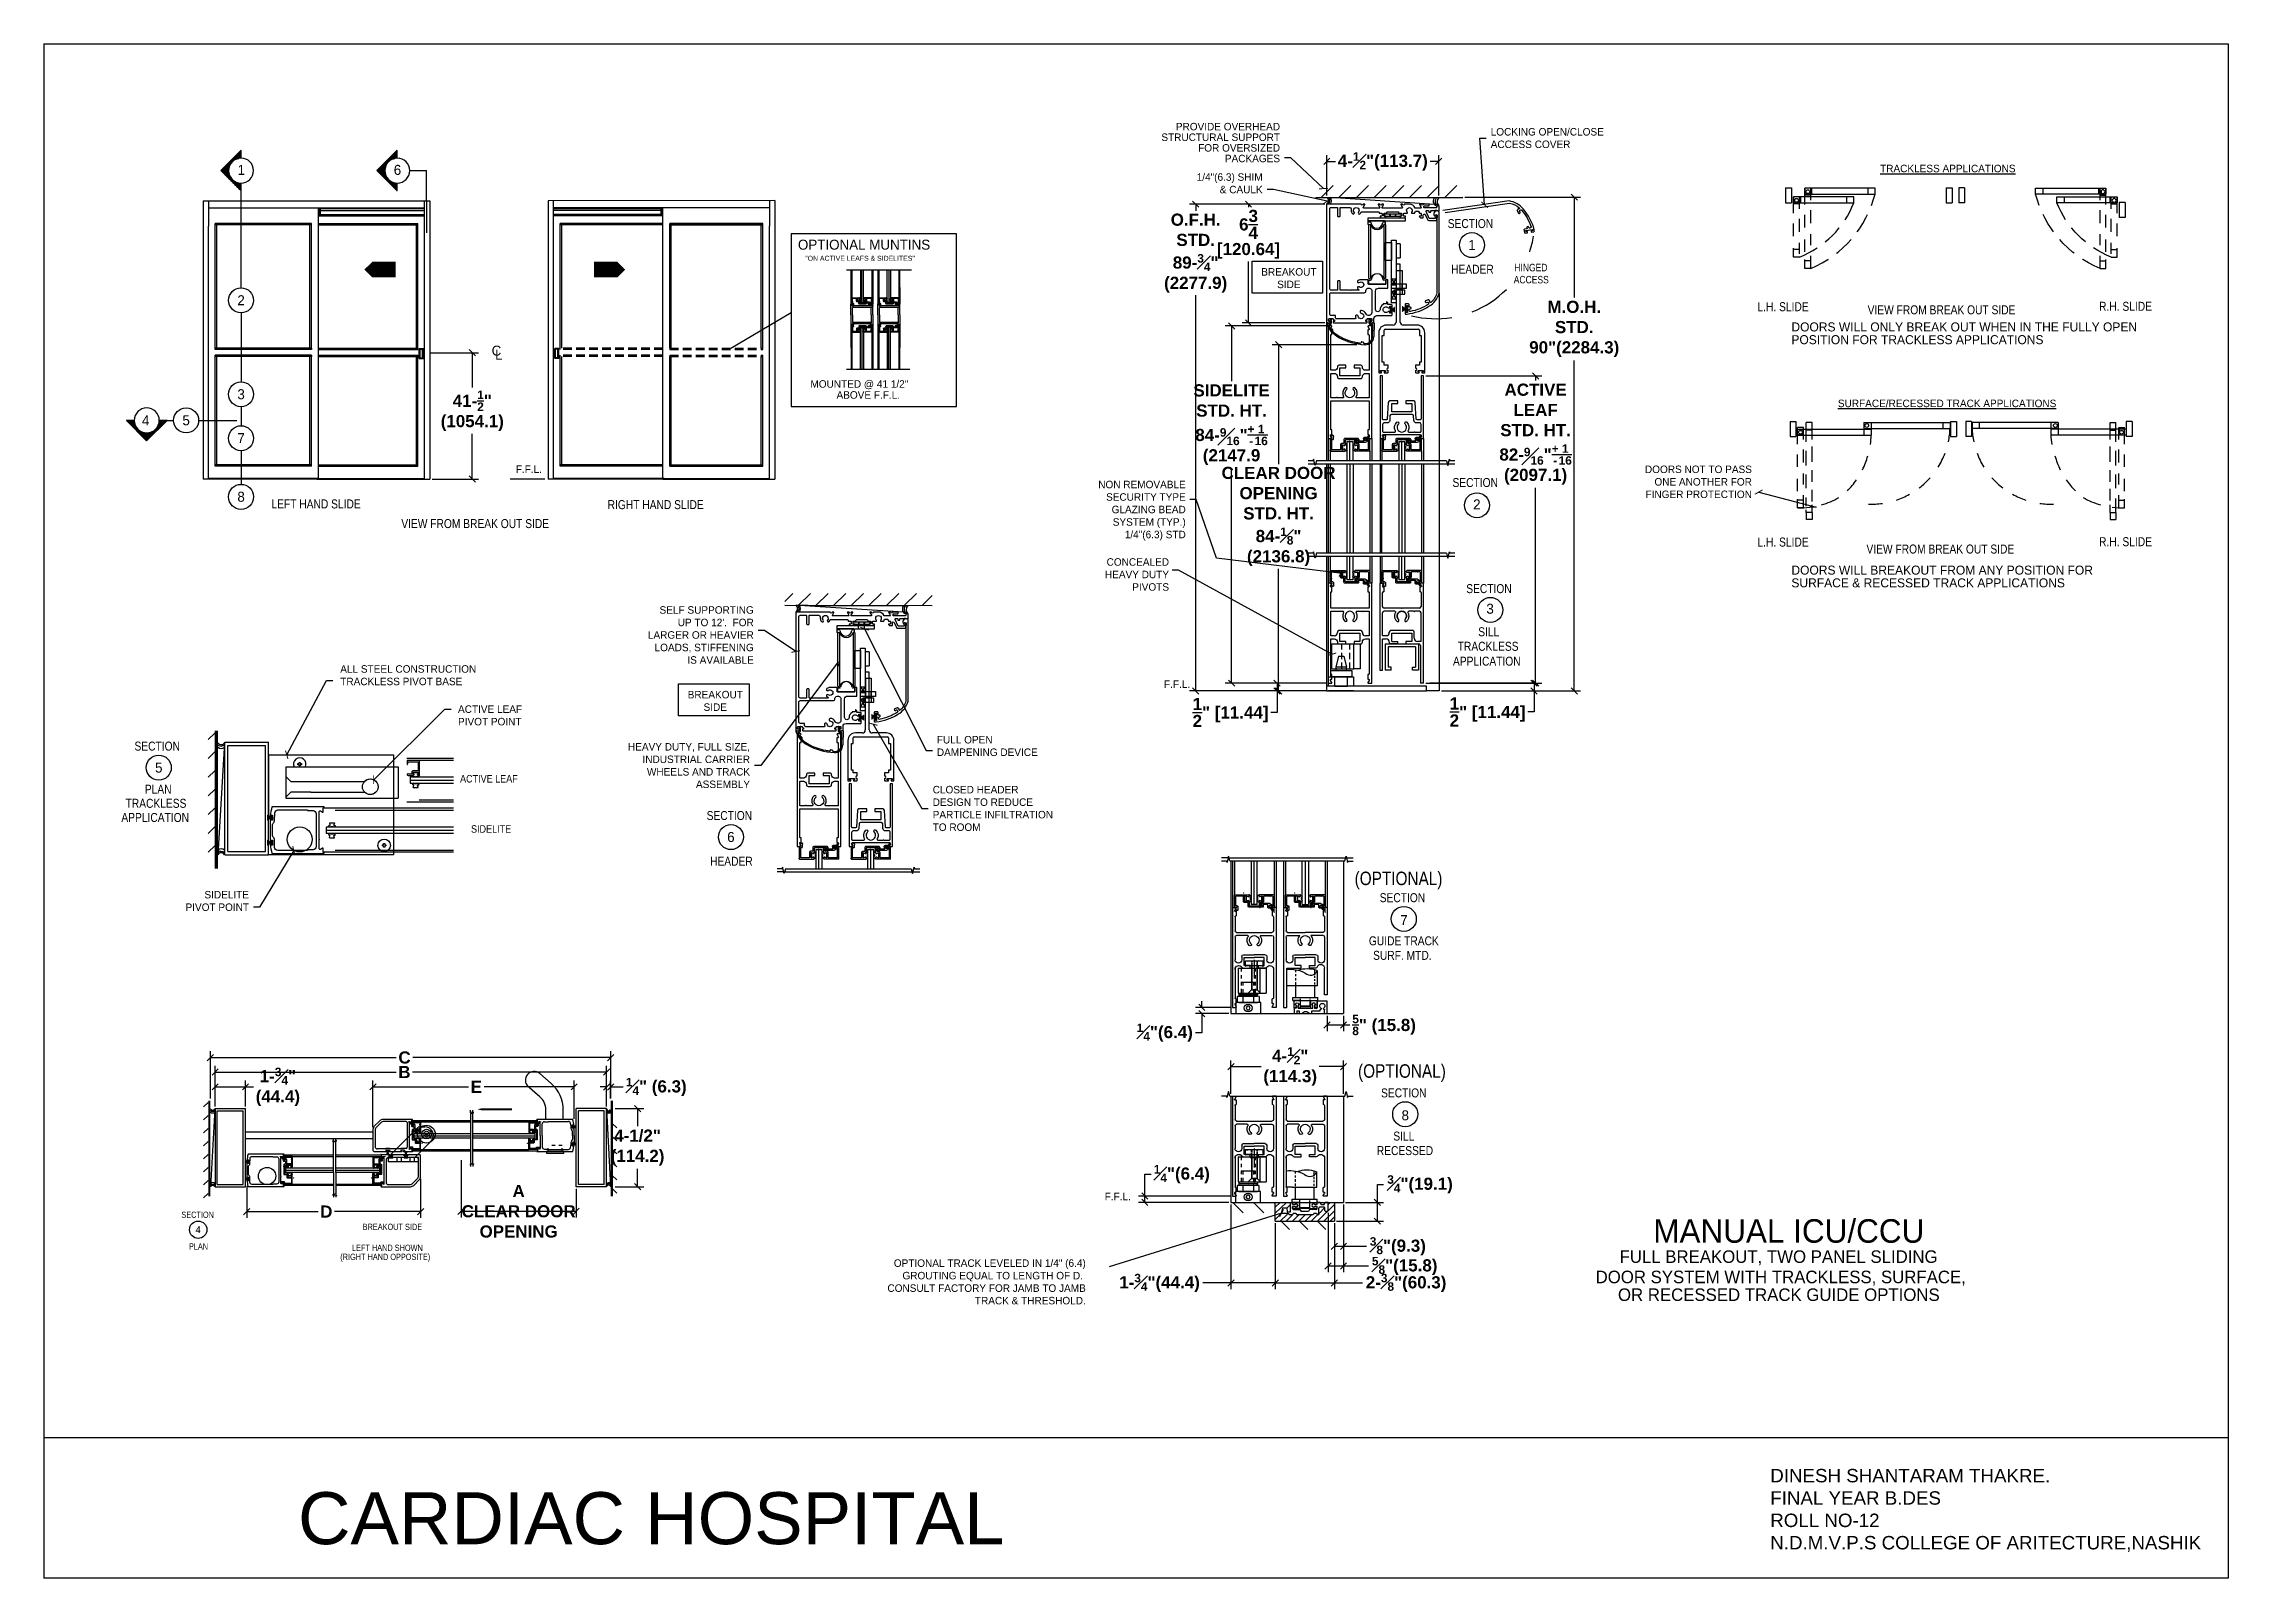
# Model space of a CAD drawing. Header units: inches. Extents: x -17070 to 527, y 504 to 2398.
# Drawn here: x -10411.6 to -10348.6, y 644.2 to 688.4 of the extents above; entities that cross this region are included whole.
import ezdxf
from ezdxf.enums import TextEntityAlignment as Align

# ---------------------------------------------------------------- set-up
doc = ezdxf.new("R2010")
doc.units = ezdxf.units.IN
for name, pattern in [('CENTER', [0.6, 0.375, -0.075, 0.075, -0.075]), ('CENTER2', [1.125, 0.75, -0.125, 0.125, -0.125]), ('DASHED', [0.75, 0.5, -0.25]), ('DASHED2', [0.375, 0.25, -0.125]), ('HIDDEN', [9.525, 6.35, -3.175]), ('HIDDEN2', [0.1875, 0.125, -0.0625])]:
    doc.linetypes.add(name, pattern=pattern)
for name, color, linetype in [('1', 2, 'Continuous'), ('ALBRAIL', 7, 'Continuous'), ('ALL', 7, 'Continuous'), ('BL', 1, 'Continuous'), ('BOTGDE', 7, 'Continuous'), ('BRUSH', 2, 'Continuous'), ('BSMRL', 1, 'Continuous'), ('CENTER', 1, 'CENTER2'), ('DIMN', 7, 'Continuous'), ('DRAWING', 6, 'Continuous'), ('elevation', 7, 'Continuous'), ('EXTR', 2, 'Continuous'), ('GLASS', 3, 'Continuous'), ('GLBEAD', 7, 'Continuous'), ('GTTR', 7, 'Continuous'), ('HARDWARE', 7, 'Continuous'), ('HIDDEN', 4, 'HIDDEN2'), ('HNDL', 1, 'Continuous'), ('HRL', 4, 'Continuous'), ('ICU', 1, 'Continuous'), ('ICUCVR', 1, 'Continuous'), ('JTBE', 1, 'Continuous'), ('MACHINING', 4, 'Continuous'), ('NOTES', 6, 'Continuous'), ('NRL2F', 5, 'Continuous'), ('OBJECT', 7, 'Continuous'), ('PAINT', 1, 'Continuous'), ('PVT', 7, 'Continuous'), ('rail', 6, 'Continuous'), ('SHAPE', 3, 'Continuous'), ('SLBRAIL', 7, 'Continuous'), ('SLIDE', 7, 'Continuous'), ('SLL', 7, 'Continuous'), ('SLR', 7, 'Continuous'), ('SNAP', 7, 'Continuous'), ('SNAPIN', 7, 'Continuous'), ('TRACK', 1, 'Continuous'), ('TRNSM', 7, 'Continuous'), ('WOOD', 3, 'Continuous')]:
    doc.layers.add(name, color=color, linetype=linetype)
doc.layers.add('TEXT', color=7, linetype='Continuous', lineweight=9)
doc.styles.add('PP15', font='', dxfattribs={"height": 0.015})
doc.styles.add('ROMANC', font='arialbd.ttf', dxfattribs={"height": 0.35})
doc.styles.get('PP15').set_extended_font_data('Arial Narrow')
doc.dimstyles.get("Standard").update_dxf_attribs({"dimtxt": 0.18, "dimasz": 0.18, "dimexe": 0.18, "dimexo": 0.0625, "dimgap": 0.09, "dimtad": 0, "dimtih": 1, "dimtoh": 1, "dimzin": 0, "dimdsep": 46, "dimtxsty": 'ROMANC', "dimblk": 'ARCHTICK', "dimcen": 0.09, "dimclrd": 25, "dimclre": 25, "dimadec": 0, "dimazin": 0, "dimtfac": 1, "dimtofl": 0, "dimtmove": 0, "dimatfit": 3, "dimldrblk": 'ARCHTICK', "dimfxl": 1, "dimtolj": 1, "dimtzin": 0, "dimarcsym": 0})

msp = doc.modelspace()

# ---------------------------------------------------------------- texts
at = {"color": 7}
for s, height, p in [('OPTIONAL MUNTINS', 0.2883765, (-10389.88596, 682.47941)), ('"ON ACTIVE LEAFS & SIDELITES"', 0.1441883, (-10389.67607, 682.15923)), ('MOUNTED @ 41 1/2"', 0.2162824, (-10389.52612, 678.49916)), ('ABOVE F.F.L.', 0.2162824, (-10388.77299, 678.18236))]:
    msp.add_text(s, height=height, dxfattribs=at).set_placement(p)
at = {"insert": (-10375.98283, 684.9975), "char_height": 0.2162824, "width": 4.7134563, "attachment_point": 9, "line_spacing_factor": 0.85}
msp.add_mtext('{\\C6;PROVIDE OVERHEAD \\PSTRUCTURAL SUPPORT \\PFOR OVERSIZED\\PPACKAGES}', dxfattribs=at)
at = {"color": 6, "char_height": 0.216282, "width": 2.4678604, "attachment_point": 5}
for insert in [(-10375.72816, 681.65721), (-10392.26924, 669.46757)]:
    msp.add_mtext('BREAKOUT\\PSIDE', dxfattribs=dict(at, insert=insert))
at = {"layer": 'elevation', "ltscale": 0.0005, "attachment_point": 1, "style": 'PP15'}
for s, insert, char_height, width in [('{\\fArial|b0|i0|c0|p34;DINESH SHANTARAM THAKRE.\\PFINAL YEAR B.DES\\PROLL NO-12 \\PN.D.M.V.P.S COLLEGE OF ARITECTURE,NASHIK\\P\\P                                                }', (-10361.84604, 647.32297), 0.3867321, 13.1969966), ('{\\fArial|b0|i0|c0|p34;CARDIAC HOSPITAL}', (-10404.30223, 646.65194), 1.5, 28.7203525)]:
    msp.add_mtext(s, dxfattribs=dict(at, insert=insert, char_height=char_height, width=width))
at = {"layer": 'NOTES'}
for s, height, p in [('1', 0.28838, (-10405.93802, 684.63513)), ('6', 0.28838, (-10401.43425, 684.63513)), ('1', 0.28838, (-10370.44795, 682.46924)), ('2', 0.28838, (-10405.94435, 680.87701)), ('3', 0.28838, (-10405.94435, 678.16772)), ('4', 0.28838, (-10408.69781, 677.41104)), ('5', 0.28838, (-10407.52848, 677.41536)), ('7', 0.28838, (-10405.94435, 676.90037)), ('8', 0.28838, (-10405.94435, 675.2109)), ('2', 0.28838, (-10370.3067, 674.99047)), ('3', 0.28838, (-10369.92548, 671.98125)), ('5', 0.28838, (-10408.31827, 667.4019)), ('6', 0.28838, (-10391.81856, 665.39964)), ('7', 0.28838, (-10372.41001, 663.00409)), ('8', 0.28838, (-10372.37107, 657.37429)), ('4', 0.2, (-10407.1816, 654.12259))]:
    msp.add_text(s, height=height, dxfattribs=at).set_placement(p, align=Align.CENTER)
for s, height, width, p in [('SECTION', 0.259539, 0.85, (-10371.14786, 683.1028)), ('HEADER', 0.259539, 0.85, (-10371.04923, 681.78451)), ('ACCESS', 0.216282, 0.85, (-10369.24385, 681.50721)), ('HINGED', 0.216282, 0.85, (-10369.22633, 681.8562)), ('L.H. SLIDE', 0.259539, 0.85, (-10362.21511, 680.70576)), ('VIEW FROM BREAK OUT SIDE', 0.2595389, 0.85, (-10359.03741, 680.61546)), ('R.H. SLIDE', 0.259539, 0.85, (-10352.36299, 680.71613)), ('SECTION', 0.259539, 0.85, (-10371.00993, 675.63509)), ('LEFT HAND SLIDE', 0.2595389, 0.85, (-10405.06864, 675.01823)), ('RIGHT HAND SLIDE', 0.2595389, 0.85, (-10395.37352, 674.99796)), ('VIEW FROM BREAK OUT SIDE', 0.2595389, 0.85, (-10401.32376, 674.45158)), ('L.H. SLIDE', 0.259539, 0.85, (-10362.21511, 673.91952)), ('R.H. SLIDE', 0.259539, 0.85, (-10352.36299, 673.9299)), ('VIEW FROM BREAK OUT SIDE', 0.2595389, 0.85, (-10359.07187, 673.71804)), ('SECTION', 0.259539, 0.85, (-10370.6137, 672.57641)), ('SILL', 0.259539, 0.85, (-10370.26746, 671.33203)), ('TRACKLESS', 0.259539, 0.85, (-10370.85939, 670.91307)), ('APPLICATION', 0.2595389, 0.85, (-10370.99537, 670.48384)), ('SECTION', 0.259539, 0.85, (-10409.01818, 668.03547)), ('ACTIVE LEAF', 0.2162824, 0.9, (-10399.62943, 667.1155, 2.61447)), ('TRACKLESS', 0.259539, 0.85, (-10409.27553, 666.38609)), ('PLAN', 0.259539, 0.85, (-10408.72003, 666.79283)), ('APPLICATION', 0.2595389, 0.85, (-10409.39664, 665.9777)), ('SECTION', 0.259539, 0.85, (-10392.51848, 666.03321)), ('SIDELITE', 0.216282, 0.9, (-10399.31334, 665.66789, -1.28404)), ('HEADER', 0.259539, 0.85, (-10392.41984, 664.71492)), ('(OPTIONAL)', 0.389308, 0.85, (-10373.83229, 664.1561)), ('SECTION', 0.259539, 0.85, (-10373.1092, 663.66502)), ('GUIDE TRACK', 0.2595389, 0.85, (-10373.42093, 662.42064)), ('SURF. MTD.', 0.259539, 0.85, (-10373.30005, 662.00168)), ('(OPTIONAL)', 0.389308, 0.85, (-10373.73377, 658.60118)), ('SECTION', 0.259539, 0.85, (-10373.07026, 658.03523)), ('RECESSED', 0.259539, 0.85, (-10373.19222, 656.37189)), ('SILL', 0.259539, 0.85, (-10372.71602, 656.79085)), ('SECTION', 0.18, 0.85, (-10407.66702, 654.56199)), ('BREAKOUT SIDE', 0.18, 0.85, (-10402.43754, 654.21275)), ('PLAN', 0.18, 0.85, (-10407.44785, 653.64771)), ('(RIGHT HAND OPPOSITE)', 0.18, 0.85, (-10403.08387, 653.3477)), ('LEFT HAND SHOWN', 0.18, 0.85, (-10402.74658, 653.60911))]:
    msp.add_text(s, height=height, dxfattribs=dict(at, width=width)).set_placement(p)
for s, height, p in [('C', 0.28838, (-10398.71952, 679.42387)), ('L', 0.28838, (-10398.6183, 679.30586)), ('F.F.L.', 0.216282, (-10398.02264, 676.04271)), ('F.F.L.', 0.216282, (-10379.32957, 669.84436)), ('F.F.L.', 0.216282, (-10381.0385, 655.06903)), ('MANUAL ICU/CCU', 0.6786856, (-10365.21901, 653.84471)), ('FULL BREAKOUT, TWO PANEL SLIDING ', 0.3619657, (-10366.19174, 653.26318)), ('DOOR SYSTEM WITH TRACKLESS, SURFACE,', 0.3619657, (-10366.88289, 652.6774)), (' OR RECESSED TRACK GUIDE OPTIONS', 0.3619657, (-10366.37266, 652.16547))]:
    msp.add_text(s, height=height, dxfattribs=at).set_placement(p)
for s, insert, char_height, attachment_point in [('LOCKING OPEN/CLOSE\\PACCESS COVER', (-10369.90822, 685.69694), 0.2162824, 4), ('{\\LTRACKLESS APPLICATIONS}', (-10358.6785, 684.8186), 0.2162824, 4), ('{\\LSURFACE/RECESSED TRACK APPLICATIONS}', (-10359.89608, 678.04548), 0.2162824, 4), ('DOORS NOT TO PASS \\PONE ANOTHER FOR \\PFINGER PROTECTION', (-10362.37426, 675.78419), 0.2162824, 6), ('CONCEALED \\PHEAVY DUTY\\PPIVOTS', (-10379.18415, 673.11245), 0.216282, 6), ("SELF SUPPORTING\\PUP TO 12'.  FOR\\PLARGER OR HEAVIER \\PLOADS, STIFFENING\\PIS AVAILABLE", (-10391.15963, 671.36815), 0.2162824, 6), ('ALL STEEL CONSTRUCTION\\PTRACKLESS PIVOT BASE', (-10403.08411, 670.49778), 0.2162824, 1), ('\\A1;ACTIVE LEAF\\PPIVOT POINT', (-10399.68867, 669.33963), 0.2162824, 1), ('FULL OPEN\\PDAMPENING DEVICE', (-10385.87954, 668.16772), 0.2162824, 4), ('HEAVY DUTY, FULL SIZE,\\PINDUSTRIAL CARRIER \\PWHEELS AND TRACK \\PASSEMBLY', (-10391.26768, 667.60251), 0.2162824, 6), ('CLOSED HEADER \\PDESIGN TO REDUCE \\PPARTICLE INFILTRATION \\PTO ROOM', (-10385.99992, 666.36737), 0.2162824, 4), ('\\A1;SIDELITE\\PPIVOT POINT', (-10405.71518, 663.40932, 0.00036), 0.2162824, 9)]:
    msp.add_mtext(s, dxfattribs=dict(at, insert=insert, char_height=char_height, attachment_point=attachment_point))
for s, insert, char_height, width, attachment_point in [('\\A1;1/4"(6.3) SHIM\\P& CAULK', (-10376.48382, 684.10201), 0.2162824, 3.074727, 9), ('\\A1;NON REMOVABLE\\PSECURITY TYPE\\PGLAZING BEAD\\PSYSTEM (TYP.)\\P1/4"(6.3) STD', (-10378.70196, 674.0932), 0.2162824, 2.9481467, 9), ('OPTIONAL TRACK LEVELED IN 1/4" (6.4) GROUTING EQUAL TO LENGTH OF D.  CONSULT FACTORY FOR JAMB TO JAMB TRACK & THRESHOLD.', (-10381.58484, 652.71504), 0.21628238, 6.3207805, 6)]:
    msp.add_mtext(s, dxfattribs=dict(at, insert=insert, char_height=char_height, width=width, attachment_point=attachment_point))
at = {"layer": 'NOTES', "char_height": 0.2595389, "attachment_point": 1, "line_spacing_factor": 0.85}
for s, insert, width in [('DOORS WILL ONLY BREAK OUT WHEN IN THE FULLY OPEN POSITION FOR TRACKLESS APPLICATIONS', (-10361.23664, 680.38185), 11.5279951), ('DOORS WILL BREAKOUT FROM ANY POSITION FOR\\PSURFACE & RECESSED TRACK APPLICATIONS', (-10361.23664, 673.36964), 10.405057)]:
    msp.add_mtext(s, dxfattribs=dict(at, insert=insert, width=width))

# ---------------------------------------------------------------- blocks, each defined once
blk = doc.blocks.new('A$C74165A0A')
at = {"layer": 'SHAPE', "color": 1}
for p, q in [((0.695, 4.352), (0.695, 3.209)), ((0.855, 4.352), (0.695, 4.352)), ((0.855, 2.035), (0.855, 4.352)), ((0.695, 3.209), (0.71, 3.194)), ((0.71, 3.194), (0.695, 3.179)), ((0.695, 3.179), (0.695, 2.035)), ((0.251, 1.755), (1.589, 1.755)), ((0.575, 1.915), (0.3, 1.915)), ((1.54, 1.915), (0.975, 1.915)), ((0, 1.615), (0, 0)), ((0.14, 0.433), (0.14, 1.496)), ((0.14, 1.496), (0.211, 1.496)), ((0.211, 1.496), (0.211, 1.715)), ((1.629, 1.716), (1.629, 1.496)), ((1.629, 1.496), (1.7, 1.496)), ((1.7, 1.496), (1.7, 0.433)), ((1.84, 0), (1.84, 1.615)), ((0.062, 0.098), (0.271, 0.098)), ((0.062, 0.043), (0.062, 0.098)), ((0.114, 0.043), (0.062, 0.043)), ((0.114, 0), (0.114, 0.043)), ((0.211, 0.433), (0.14, 0.433)), ((0.211, 0.315), (0.211, 0.433)), ((0.369, 0.315), (0.211, 0.315)), ((0.22, 0.043), (0.22, 0)), ((0.271, 0.043), (0.22, 0.043)), ((0.271, 0.098), (0.271, 0.043)), ((0.369, 0.197), (0.369, 0.315)), ((0.369, 0.02), (0.369, 0.098)), ((1.471, 0.315), (1.471, 0.197)), ((1.629, 0.315), (1.471, 0.315)), ((1.471, 0.098), (1.471, 0.02)), ((1.569, 0.098), (1.777, 0.098)), ((1.569, 0.043), (1.569, 0.098)), ((1.62, 0.043), (1.569, 0.043)), ((1.62, 0), (1.62, 0.043)), ((1.629, 0.433), (1.629, 0.315)), ((1.7, 0.433), (1.629, 0.433)), ((1.726, 0.043), (1.726, 0)), ((1.777, 0.043), (1.726, 0.043)), ((1.777, 0.098), (1.777, 0.043)), ((0, 0), (0.114, 0)), ((0.22, 0), (0.349, 0)), ((1.491, 0), (1.62, 0)), ((1.726, 0), (1.84, 0))]:
    blk.add_line(p, q, dxfattribs=at)
for centre, radius, start, end in [((0.3, 1.615), 0.3, 90, 180), ((0.251, 1.715), 0.04, 90, 180), ((0.575, 2.035), 0.12, 270, 0), ((0.975, 2.035), 0.12, 180, 270), ((1.54, 1.615), 0.3, 0, 90), ((1.589, 1.716), 0.0394, 0, 90), ((0.369, 0.148), 0.0492, 90, 270), ((0.349, 0.02), 0.0197, 270, 360), ((1.471, 0.148), 0.0492, 270, 90), ((1.491, 0.02), 0.0197, 180, 270)]:
    blk.add_arc(centre, radius, start, end, dxfattribs=at)
blk = doc.blocks.new('GLBEAD')
at = {"layer": 'GLBEAD'}
for p, q in [((-0.108666, 0.197696), (-0.108666, 0.231058)), ((-0.108666, 0.003748), (-0.108666, -0.028207)), ((0, 0), (-0.08334, 0.023026)), ((0, 0.202851), (-0.083039, 0.178504)), ((0, 0), (0, 0.202851))]:
    blk.add_line(p, q, dxfattribs=at)
for centre, radius, start, end in [((-0.131465, 0.190887), 0.04619, 60.422859, 228.483357), ((-0.131465, 0.011965), 0.04619, 131.516643, 299.577141), ((-0.464744, 0.092293), 0.309356, 1.519612, 11.941172), ((-0.464744, 0.110558), 0.309356, 348.058828, 358.480388), ((-0.088666, 0.197696), 0.02, 180, 286.341521), ((-0.088666, 0.003748), 0.02, 74.555218, 180)]:
    blk.add_arc(centre, radius, start, end, dxfattribs=at)
blk = doc.blocks.new('nose')
at = {"layer": 'HRL'}
for points in [[(7.208, 7.542, 0.414214), (7.216, 7.55), (7.216, 7.568), (7.243, 7.568), (7.247, 7.463), (7.22, 7.463, -0.002499), (7.217, 7.483, 0.372814), (7.209, 7.489), (7.204, 7.489, 0.456752), (7.197, 7.481, 0.023071), (7.231, 7.299), (8.278, 7.299), (8.278, 7.319), (8.258, 7.319), (8.258, 7.399, 0.57735), (8.247, 7.405), (8.203, 7.38, -0.57735), (8.18, 7.393), (8.18, 7.57, 1), (8.18, 7.585), (8.18, 7.761, -0.414214), (8.175, 7.766, -0.414214), (8.18, 7.771), (8.18, 8.138, -0.57735), (8.203, 8.151), (8.247, 8.126, 0.57735), (8.258, 8.133), (8.258, 8.212), (8.278, 8.212), (8.278, 8.232), (7.231, 8.232, 0.023071), (7.197, 8.051, 0.456752), (7.204, 8.042), (7.209, 8.042, 0.372814), (7.217, 8.049, -0.002499), (7.22, 8.068), (7.247, 8.068), (7.243, 7.963), (7.216, 7.963), (7.216, 7.982, 0.414214), (7.208, 7.989), (7.203, 7.989, 0.414214), (7.196, 7.982), (7.196, 7.771, -1), (7.196, 7.761), (7.196, 7.55, 0.414214), (7.203, 7.542)], [(7.287, 7.422), (7.281, 7.585, 0.188952), (7.267, 7.617), (7.259, 7.624, -0.198912), (7.246, 7.658), (7.246, 7.766), (7.246, 7.874, -0.198912), (7.259, 7.907), (7.269, 7.917, 0.198912), (7.283, 7.95), (7.289, 8.109, -0.403011), (7.352, 8.169), (7.945, 8.169), (7.945, 8.159), (8.055, 8.159, -0.414214), (8.117, 8.097), (8.117, 7.766), (8.117, 7.434, -0.414214), (8.055, 7.372), (7.945, 7.372), (7.945, 7.362), (7.35, 7.362, -0.403011)]]:
    blk.add_lwpolyline(points, format="xyb", close=True, dxfattribs=at)
blk = doc.blocks.new('A$C4E272F5D')
for p, q in [((-0.035, 0.011, 1.887), (-0.011, 0.011, 1.887)), ((-0.035, -0.011, 1.887), (-0.035, 0.011, 1.887)), ((-0.011, 0.011, 1.887), (-0.011, 0.035, 1.887)), ((-0.011, 0.035, 1.887), (0.011, 0.035, 1.887)), ((0.011, 0.035, 1.887), (0.011, 0.011, 1.887)), ((0.011, 0.011, 1.887), (0.035, 0.011, 1.887)), ((0.035, 0.011, 1.887), (0.035, -0.011, 1.887)), ((-0.011, -0.011, 1.887), (-0.035, -0.011, 1.887)), ((-0.011, -0.035, 1.887), (-0.011, -0.011, 1.887)), ((0.011, -0.035, 1.887), (-0.011, -0.035, 1.887)), ((0.011, -0.011, 1.887), (0.011, -0.035, 1.887)), ((0.035, -0.011, 1.887), (0.011, -0.011, 1.887))]:
    blk.add_line(p, q)
at = {"extrusion": (0, -1, 2.22045e-16)}
blk.add_line((0, 0, -0.118), (0, 0, 1.152), dxfattribs=at)
blk = doc.blocks.new('_ARCHTICK')
at = {"color": 0, "linetype": 'ByBlock', "const_width": 0.15}
blk.add_lwpolyline([(-0.5, -0.5), (0.5, 0.5)], dxfattribs=at)
blk = doc.blocks.new('A$C09C748BD')
at = {"layer": 'SHAPE'}
for points in [[(1.411, 1.056, -0.387591), (1.349, 1), (1.035, 1), (1.035, 1.1), (1.27, 1.1), (1.27, 1.43), (0.87, 1.43), (0.47, 1.43), (0.47, 1.1), (0.705, 1.1), (0.705, 1), (0.391, 1, -0.387591), (0.329, 1.056), (0.291, 1.722, 0.387591), (0.26, 1.75), (0.131, 1.75, 0.414214), (0.1, 1.719), (0.1, 0), (0, 0), (0, 2.5), (0.129, 2.5, -0.57735), (0.148, 2.466), (0.104, 2.391, 0.57735), (0.131, 2.344), (0.86, 2.344, 1), (0.88, 2.344), (1.609, 2.344, 0.57735), (1.636, 2.391), (1.592, 2.466, -0.57735), (1.611, 2.5), (1.74, 2.5), (1.74, 0), (1.64, 0), (1.64, 1.719, 0.414214), (1.609, 1.75), (1.48, 1.75, 0.387591), (1.449, 1.722)], [(1.149, 2.244), (1.364, 2.244, 1), (1.394, 2.244), (1.609, 2.244, -0.414214), (1.64, 2.213), (1.64, 1.937, -0.414214), (1.578, 1.875), (1.452, 1.875, 0.397506), (1.353, 1.78), (1.342, 1.598, -0.397506), (1.28, 1.54), (0.87, 1.54), (0.46, 1.54, -0.397506), (0.398, 1.598), (0.387, 1.78, 0.397506), (0.288, 1.875), (0.185, 1.875, -0.345205), (0.1, 1.937), (0.1, 2.213, -0.414214), (0.131, 2.244), (0.591, 2.244, -0.575556), (0.618, 2.197, 0.345591), (0.671, 1.843, 1), (0.739, 1.916, -0.678117), (0.87, 2.244, -0.678117), (1.001, 1.916, 1), (1.069, 1.843, 0.345591), (1.122, 2.197, -0.575556)]]:
    blk.add_lwpolyline(points, format="xyb", close=True, dxfattribs=at)
blk = doc.blocks.new('A$C2CCF2598')
at = {"color": 1}
for p, q in [((0.984, 0.251), (0.984, 0.428)), ((0.984, 0.015), (0.984, 0.049)), ((1.027, 0.222), (1.114, 0.258)), ((1.027, 0.078), (1.114, 0.043)), ((1.034, 0.323), (1.034, 0.401)), ((1.117, 0.308), (1.049, 0.308)), ((1.114, 0.155), (1.114, 0.258)), ((1.114, 0.043), (1.114, 0.145)), ((1.164, 0.065), (1.164, 0.261)), ((1.419, 0.05), (1.179, 0.05)), ((1.519, 0.05), (1.429, 0.05)), ((1.43, 0.477), (1.525, 0.454)), ((1.569, 0.5), (1.435, 0.5)), ((1.534, 0.065), (1.534, 0.44)), ((1.584, 0.015), (1.584, 0.485)), ((1.569, 0), (0.999, 0))]:
    blk.add_line(p, q, dxfattribs=at)
for centre, radius, start, end in [((1.017, 0.428), 0.0325, 302.57897, 180), ((1.015, 0.251), 0.031, 179.99999, 292.24548), ((1.015, 0.049), 0.031, 68.31834, 180), ((0.999, 0.015), 0.015, 180, 270), ((1.049, 0.323), 0.015, 180, 270), ((1.114, 0.15), 0.005, 270, 90), ((1.117, 0.261), 0.047, 0, 90), ((1.179, 0.065), 0.015, 180, 270), ((1.424, 0.05), 0.005, 180, 0), ((1.435, 0.488), 0.012, 90, 245.55605), ((1.519, 0.065), 0.015, 270, 0), ((1.519, 0.44), 0.015, 0, 65.55605), ((1.569, 0.485), 0.015, 0, 90), ((1.569, 0.015), 0.015, 270, 0)]:
    blk.add_arc(centre, radius, start, end, dxfattribs=at)
at = {"layer": 'OBJECT', "color": 1}
for p, q in [((0, 0.493), (0, 0.015)), ((0.015, 0.501), (0.026, 0.495)), ((0.036, 0.572), (0.077, 0.625)), ((0.04, 0.559), (0.057, 0.549)), ((0.05, 0.435), (0.05, 0.313)), ((0.05, 0.303), (0.05, 0.065)), ((0.104, 0.45), (0.065, 0.45)), ((0.397, 0.05), (0.065, 0.05)), ((0.135, 0.481), (0.135, 0.609)), ((0.412, 0.261), (0.412, 0.065)), ((0.55, 0.308), (0.459, 0.308)), ((0.465, 0.258), (0.465, 0.042)), ((0.561, 0.222), (0.465, 0.257)), ((0.561, 0.078), (0.465, 0.042)), ((0.55, 0.468), (0.55, 0.308)), ((1.119, 0.499), (0.581, 0.499)), ((0.603, 0.434), (0.603, 0.266)), ((0.603, 0.266), (0.603, 0.251)), ((0.603, 0.049), (0.603, 0.015)), ((1.085, 0.449), (0.618, 0.449)), ((1.1, 0.394), (1.04, 0.394)), ((1.401, 0.344), (1.04, 0.344)), ((1.1, 0.434), (1.1, 0.394)), ((1.15, 0.468), (1.15, 0.394)), ((1.33, 0.394), (1.15, 0.394)), ((1.33, 0.508), (1.33, 0.394)), ((1.464, 0.539), (1.361, 0.539)), ((1.38, 0.489), (1.38, 0.424)), ((1.511, 0.489), (1.38, 0.489)), ((1.521, 0.424), (1.38, 0.424)), ((1.524, 0.415), (1.401, 0.344)), ((1.534, 0.628), (1.491, 0.554)), ((1.577, 0.603), (1.511, 0.489)), ((0.015, 0), (0.588, 0))]:
    blk.add_line(p, q, dxfattribs=at)
at = {"layer": 'OBJECT', "color": 1, "linetype": 'ByBlock'}
for p, q in [((0.958, 0.449), (0.74, 0.449)), ((1.031, 0.449), (0.977, 0.449)), ((1.066, 0.449), (1.055, 0.449)), ((1.066, 0.449), (1.055, 0.449))]:
    blk.add_line(p, q, dxfattribs=at)
at = {"layer": 'OBJECT', "color": 1}
for centre, radius, start, end in [((0.01, 0.493), 0.01, 60, 180), ((0.015, 0.015), 0.015, 180, 270), ((0.041, 0.522), 0.031, 241.87838, 58.12162), ((0.045, 0.567), 0.01, 150, 240), ((0.05, 0.308), 0.005, 90, 270), ((0.065, 0.435), 0.015, 90, 180), ((0.065, 0.065), 0.015, 180, 270), ((0.104, 0.609), 0.031, 0, 150), ((0.104, 0.481), 0.031, 270, 0), ((0.397, 0.065), 0.015, 270, 0), ((0.459, 0.261), 0.047, 90, 180), ((0.581, 0.468), 0.031, 90, 180), ((0.572, 0.251), 0.031, 249.71441, 0), ((0.572, 0.049), 0.031, 347.89655, 110.28559), ((0.588, 0.015), 0.015, 270, 0), ((0.618, 0.434), 0.015, 90, 180), ((1.04, 0.369), 0.025, 90, 270), ((1.085, 0.434), 0.015, 0, 90), ((1.119, 0.468), 0.031, 0, 90), ((1.361, 0.508), 0.031, 90, 180), ((1.464, 0.57), 0.031, 270, 330), ((1.521, 0.419), 0.005, 300, 90), ((1.555, 0.616), 0.025, 330, 150)]:
    blk.add_arc(centre, radius, start, end, dxfattribs=at)
at = {"layer": 'OBJECT', "color": 1, "linetype": 'ByBlock'}
for p in [(0, 0.487), (0, 0.487), (0, 0.487), (0, 0.487), (0, 0.019), (0.01, 0.503), (0.05, 0.317), (0.05, 0.317), (0.135, 0.603), (0.135, 0.603), (0.6, 0.028), (0.6, 0.028), (0.6, 0.028), (0.6, 0.019), (0.77, 0.449), (0.977, 0.449), (1.04, 0.394), (1.04, 0.394), (1.085, 0.449), (1.085, 0.449), (1.085, 0.449), (1.085, 0.449), (1.085, 0.449), (1.1, 0.434), (1.15, 0.394), (1.15, 0.394), (1.15, 0.394), (1.15, 0.394), (1.15, 0.394), (1.15, 0.394), (1.15, 0.394), (1.15, 0.394), (1.33, 0.508), (1.33, 0.394), (1.38, 0.489), (1.491, 0.489), (1.521, 0.424), (1.521, 0.424), (1.524, 0.415)]:
    blk.add_point(p, dxfattribs=at)
blk = doc.blocks.new('*X132')
at = {"color": 0}
for p, q in [((5.801498, 16.94), (5.872418, 16.94)), ((5.811609, 16.95), (5.881646, 16.95)), ((5.821719, 16.96), (5.891733, 16.96)), ((5.831829, 16.97), (5.902807, 16.97)), ((5.841939, 16.98), (5.91504, 16.98)), ((5.852049, 16.99), (5.92867, 16.99)), ((5.862159, 17), (5.944048, 17)), ((5.872269, 17.01), (5.961731, 17.01)), ((5.88238, 17.02), (5.982698, 17.02)), ((5.89249, 17.03), (6.009047, 17.03)), ((5.9026, 17.04), (6.047588, 17.04)), ((5.91271, 17.05), (6.106643, 17.05)), ((5.92282, 17.06), (6.106643, 17.06)), ((5.93293, 17.07), (6.106643, 17.07)), ((5.94304, 17.08), (6.106643, 17.08)), ((5.95315, 17.09), (6.106643, 17.09)), ((5.963261, 17.1), (6.106643, 17.1)), ((5.973371, 17.11), (6.106643, 17.11)), ((5.983481, 17.12), (6.106643, 17.12)), ((5.993591, 17.13), (6.106643, 17.13)), ((6.003701, 17.14), (6.106643, 17.14)), ((6.013811, 17.15), (6.106643, 17.15)), ((6.023921, 17.16), (6.106643, 17.16)), ((6.034032, 17.17), (6.106643, 17.17)), ((6.044142, 17.18), (6.106643, 17.18)), ((6.054252, 17.19), (6.106643, 17.19)), ((6.064362, 17.2), (6.106643, 17.2)), ((6.074472, 17.21), (6.106643, 17.21)), ((6.084582, 17.22), (6.106643, 17.22)), ((6.094692, 17.23), (6.106643, 17.23)), ((6.104802, 17.24), (6.106643, 17.24)), ((5.599296, 16.74), (5.794219, 16.74)), ((5.606592, 16.73), (5.794159, 16.73)), ((5.609406, 16.75), (5.794599, 16.75)), ((5.616483, 16.72), (5.794419, 16.72)), ((5.619516, 16.76), (5.795301, 16.76)), ((5.626374, 16.71), (5.795001, 16.71)), ((5.629626, 16.77), (5.796326, 16.77)), ((5.636265, 16.7), (5.795905, 16.7)), ((5.639736, 16.78), (5.797678, 16.78)), ((5.646156, 16.69), (5.797134, 16.69)), ((5.649846, 16.79), (5.799361, 16.79)), ((5.656047, 16.68), (5.798693, 16.68)), ((5.659957, 16.8), (5.801382, 16.8)), ((5.665938, 16.67), (5.800587, 16.67)), ((5.670067, 16.81), (5.803745, 16.81)), ((5.675829, 16.66), (5.802821, 16.66)), ((5.680177, 16.82), (5.80646, 16.82)), ((5.68572, 16.65), (5.805403, 16.65)), ((5.690287, 16.83), (5.809536, 16.83)), ((5.695611, 16.64), (5.808343, 16.64)), ((5.700397, 16.84), (5.812985, 16.84)), ((5.705502, 16.63), (5.811651, 16.63)), ((5.710507, 16.85), (5.81682, 16.85)), ((5.715393, 16.62), (5.81534, 16.62)), ((5.720617, 16.86), (5.821055, 16.86)), ((5.725284, 16.61), (5.819424, 16.61)), ((5.730727, 16.87), (5.825711, 16.87)), ((5.735175, 16.6), (5.82392, 16.6)), ((5.740838, 16.88), (5.830807, 16.88)), ((5.745067, 16.59), (5.828849, 16.59)), ((5.750948, 16.89), (5.836369, 16.89)), ((5.754958, 16.58), (5.834233, 16.58)), ((5.761058, 16.9), (5.842426, 16.9)), ((5.764849, 16.57), (5.840101, 16.57)), ((5.771168, 16.91), (5.849013, 16.91)), ((5.77474, 16.56), (5.846486, 16.56)), ((5.781278, 16.92), (5.856171, 16.92)), ((5.784631, 16.55), (5.853425, 16.55)), ((5.791388, 16.93), (5.863953, 16.93)), ((5.794522, 16.54), (5.860967, 16.54)), ((5.804413, 16.53), (5.869169, 16.53)), ((5.814304, 16.52), (5.878101, 16.52)), ((5.824195, 16.51), (5.887854, 16.51)), ((5.834086, 16.5), (5.898542, 16.5)), ((5.843977, 16.49), (5.910318, 16.49)), ((5.853868, 16.48), (5.923392, 16.48)), ((5.863759, 16.47), (5.938066, 16.47)), ((5.87365, 16.46), (5.954802, 16.46)), ((5.883541, 16.45), (5.974382, 16.45)), ((5.893432, 16.44), (5.998336, 16.44)), ((5.903324, 16.43), (6.030696, 16.43)), ((5.913215, 16.42), (6.106643, 16.42)), ((5.923106, 16.41), (6.106643, 16.41)), ((5.932997, 16.4), (6.106643, 16.4)), ((5.942888, 16.39), (6.106643, 16.39)), ((5.952779, 16.38), (6.106643, 16.38)), ((5.96267, 16.37), (6.106643, 16.37)), ((5.972561, 16.36), (6.106643, 16.36)), ((5.982452, 16.35), (6.106643, 16.35)), ((5.992343, 16.34), (6.106643, 16.34)), ((6.002234, 16.33), (6.106643, 16.33)), ((6.012125, 16.32), (6.106643, 16.32)), ((6.022016, 16.31), (6.106643, 16.31)), ((6.031907, 16.3), (6.106643, 16.3)), ((6.041798, 16.29), (6.106643, 16.29)), ((6.05169, 16.28), (6.106643, 16.28)), ((6.061581, 16.27), (6.106643, 16.27)), ((6.071472, 16.26), (6.106643, 16.26)), ((6.081363, 16.25), (6.106643, 16.25)), ((6.091254, 16.24), (6.106643, 16.24)), ((6.101145, 16.23), (6.106643, 16.23))]:
    blk.add_line(p, q, dxfattribs=at)
blk = doc.blocks.new('_OBLIQUE')
at = {"color": 0, "linetype": 'ByBlock'}
blk.add_line((-0.5, -0.5), (0.5, 0.5), dxfattribs=at)
blk = doc.blocks.new('*D148')
at = {"layer": 'DEFPOINTS', "color": 0}
for p in [(-10400.574, 679.508), (-10400.499, 675.866), (-10399.277, 675.866)]:
    blk.add_point(p, dxfattribs=at)
at = {"layer": 'NOTES', "color": 25, "lineweight": -2}
for p, q in [((-10400.512, 679.508), (-10399.097, 679.508)), ((-10399.277, 679.508), (-10399.277, 678.501)), ((-10399.277, 675.866), (-10399.277, 677.172)), ((-10400.437, 675.866), (-10399.097, 675.866))]:
    blk.add_line(p, q, dxfattribs=at)
at = {"layer": 'NOTES', "color": 25, "lineweight": -2, "xscale": 0.18, "yscale": 0.18, "zscale": 0.18}
for p, rotation in [((-10399.277, 679.508), 90), ((-10399.277, 675.866), 270)]:
    blk.add_blockref('_OBLIQUE', p, dxfattribs=dict(at, rotation=rotation))
at = {"layer": 'NOTES', "color": 0, "insert": (-10399.277, 677.836), "char_height": 0.35, "attachment_point": 5, "style": 'ROMANC'}
blk.add_mtext('\\A1;\\A1;41-{\\H0.7x;\\S1/2;}"\\P(1054.1)', dxfattribs=at)
blk = doc.blocks.new('A$C0287639B')
at = {"layer": 'OBJECT'}
for p, q in [((0.194, 0.07), (0.159, 0.07)), ((0.273, 0.05), (0.194, 0.05)), ((0.24, 0.003), (0.273, 0.003)), ((0.279, 0.196), (0.32, 0.233)), ((0.293, 0.07), (0.293, 0.129)), ((0.34, 0.069), (0.34, 0.224)), ((1.836, 0.224), (1.836, 0.07)), ((1.856, 0.233), (1.897, 0.196)), ((1.883, 0.129), (1.883, 0.07)), ((1.982, 0.05), (1.903, 0.05)), ((1.974, 0.003), (1.903, 0.003)), ((2.041, 0.07), (1.982, 0.07)), ((1.982, 0.07), (1.982, 0.05)), ((2.041, 0.07), (2.03, -0.494)), ((0.371, -0.179), (0.311, -0.179)), ((0.383, -0.191), (0.383, -0.262)), ((1.521, -0.701), (1.521, -0.725)), ((1.62, -0.709), (1.62, -0.739)), ((1.979, -0.535), (1.994, -0.017))]:
    blk.add_line(p, q, dxfattribs=at)
at = {"layer": 'OBJECT', "linetype": 'CENTER'}
blk.add_line((0.194, 0.07), (0.194, 0.05), dxfattribs=at)
at = {"layer": 'OBJECT'}
for centre, radius, start, end in [((0.159, 0.058), 0.0118, 90, 192.3351), ((0.304, 0.167), 0.0394, 130.90677, 252.5424), ((0.273, 0.07), 0.0669, 270, 0), ((0.273, 0.07), 0.0197, 270, 0), ((0.328, 0.224), 0.0118, 0, 130.90677), ((1.848, 0.224), 0.0118, 49.09323, 180), ((1.903, 0.07), 0.0669, 180, 270), ((1.871, 0.167), 0.0394, 287.4576, 49.09323), ((1.903, 0.07), 0.0197, 180, 270), ((1.974, -0.017), 0.0197, 0, 90), ((0.371, -0.191), 0.0118, 0, 90), ((1.51, -0.725), 0.0118, 262.57058, 360), ((1.533, -0.701), 0.0118, 82.92368, 180), ((1.608, -0.709), 0.0118, 360, 84.36778), ((1.632, -0.739), 0.0118, 180, 264.90432), ((1.715, -0.489), 0.315, 266.15855, 358.92918), ((1.715, -0.489), 0.268, 266.15855, 349.94036)]:
    blk.add_arc(centre, radius, start, end, dxfattribs=at)
at = {"layer": 'OBJECT', "linetype": 'CENTER'}
blk.add_arc((0.24, -0.017), 0.0197, 90, 202.05654, dxfattribs=at)
at = {"layer": 'OBJECT'}
blk.add_ellipse((1.907, 0.174), major_axis=(1.772, 0), ratio=0.555556, start_param=-3.020698, end_param=-1.691077, dxfattribs=at)
at = {"layer": 'OBJECT', "linetype": 'CENTER'}
blk.add_open_spline([(0.222, -0.024), (0.235, -0.057), (0.252, -0.09), (0.284, -0.141), (0.297, -0.16), (0.311, -0.179)], degree=3, knots=[-2.9141697, -2.9141697, -2.9141697, -2.9141697, -2.7990943, -2.7990943, -2.7337121, -2.7337121, -2.7337121, -2.7337121], dxfattribs=at)
at = {"layer": 'OBJECT'}
blk.add_open_spline([(0.383, -0.262), (0.399, -0.278), (0.416, -0.294), (0.502, -0.371), (0.584, -0.429), (0.771, -0.532), (0.875, -0.578), (1.099, -0.656), (1.217, -0.687), (1.394, -0.72), (1.451, -0.73), (1.508, -0.737)], degree=3, knots=[-2.6357705, -2.6357705, -2.6357705, -2.6357705, -2.5774908, -2.5774908, -2.3558873, -2.3558873, -2.1342838, -2.1342838, -1.9126803, -1.9126803, -1.8078177, -1.8078177, -1.8078177, -1.8078177], dxfattribs=at)
for points in [[(1.535, -0.689), (1.56, -0.692), (1.584, -0.695), (1.609, -0.697)], [(1.631, -0.75), (1.653, -0.752), (1.675, -0.754), (1.697, -0.756)]]:
    blk.add_open_spline(points, degree=3, dxfattribs=at)
blk = doc.blocks.new('A$C78FB188A')
at = {"layer": 'PAINT'}
blk.add_lwpolyline([(0.908, 1.307), (0.563, 1.307, -0.414214), (0.538, 1.332), (0.538, 1.652, 0.414214), (0.513, 1.677), (0.463, 1.677, 0.414214), (0.438, 1.652), (0.438, 1.332, -0.414214), (0.413, 1.307), (0.185, 1.307, -0.414214), (0.125, 1.367), (0.125, 4.56, -0.414214), (0.185, 4.62), (0.413, 4.62, -0.414214), (0.438, 4.595), (0.438, 4.275, 0.414214), (0.463, 4.25), (0.513, 4.25, 0.414214), (0.538, 4.275), (0.538, 4.595, -0.414214), (0.563, 4.62), (0.924, 4.62, -0.414213), (0.983, 4.56), (0.983, 4.5, 0.174105), (1.03, 4.37, 1), (1.1, 4.427, -2.120583), (1.275, 4.427, 1), (1.345, 4.37, 0.10337), (1.384, 4.444), (2.067, 4.444, -0.414214), (2.097, 4.414), (2.097, 4.414, 0.414214), (2.127, 4.384), (2.197, 4.384, -0.414214), (2.216, 4.364), (2.216, 4.286, -0.414214), (2.197, 4.266), (2.149, 4.266, 0.668179), (2.141, 4.246), (2.181, 4.206), (2.331, 4.206), (2.37, 4.246, 0.668179), (2.362, 4.266), (2.315, 4.266, -0.414214), (2.295, 4.286), (2.295, 4.364, -0.414214), (2.315, 4.384), (2.381, 4.384, 0.414214), (2.411, 4.414, -0.414214), (2.441, 4.444), (2.85, 4.444, -0.414214), (2.88, 4.414), (2.88, 4.414, 0.414214), (2.91, 4.384), (2.98, 4.384, -0.414214), (3, 4.364), (3, 4.286, -0.414214), (2.98, 4.266), (2.933, 4.266, 0.668179), (2.925, 4.246), (2.965, 4.206), (3.114, 4.206), (3.154, 4.246, 0.668179), (3.146, 4.266), (3.099, 4.266, -0.414214), (3.079, 4.286), (3.079, 4.364, -0.414214), (3.099, 4.384), (3.233, 4.384, 0.242955), (3.225, 4.424, -2.120583), (3.4, 4.424, 0.242955), (3.392, 4.384), (3.522, 4.384, 0.088026), (3.552, 4.464), (3.683, 4.464, 0.088026), (3.712, 4.384), (3.768, 4.384, -0.414214), (3.788, 4.364), (3.788, 4.286, -0.414214), (3.768, 4.266), (3.721, 4.266, 0.668179), (3.712, 4.246), (3.752, 4.206), (3.868, 4.206), (3.868, 4.313, -0.812087), (3.944, 4.329), (4.03, 4.133, 0.297726), (4.085, 4.097), (4.395, 4.097, 0.414214), (4.41, 4.112), (4.41, 4.277, 1.589785), (4.345, 4.245), (4.345, 4.177), (4.101, 4.177), (3.98, 4.453, -0.541158), (4.008, 4.495), (4.056, 4.495, -0.414214), (4.086, 4.465), (4.086, 4.44, 0.414214), (4.101, 4.425), (4.15, 4.425, 0.414214), (4.165, 4.44), (4.165, 4.465, -0.414214), (4.195, 4.495), (4.301, 4.495, -0.211832), (4.485, 4.475, 0.578848), (4.5, 4.483), (4.5, 4.645, 0.414214), (4.47, 4.675), (4.43, 4.675, 0.414214), (4.4, 4.645), (4.4, 4.62, -0.414214), (4.38, 4.6), (3.913, 4.6, -0.414214), (3.893, 4.62), (3.893, 4.66, -0.414214), (3.913, 4.68), (4.081, 4.68, 0.414214), (4.101, 4.7), (4.101, 4.73, 0.414214), (4.081, 4.75), (3.864, 4.75, -1), (3.784, 4.75), (3.733, 4.75, 0.57735), (3.72, 4.728), (3.784, 4.617, -0.57735), (3.771, 4.594), (3.539, 4.594, 0.310469), (3.312, 4.75), (3.116, 4.75, -1), (3.036, 4.75), (2.983, 4.75, 0.57735), (2.97, 4.728), (3.034, 4.617, -0.57735), (3.021, 4.594), (2.229, 4.594, -0.57735), (2.216, 4.617), (2.28, 4.728, 0.57735), (2.267, 4.75), (2.213, 4.75, -1), (2.133, 4.75), (2.08, 4.75, 0.57735), (2.067, 4.728), (2.131, 4.617, -0.57735), (2.118, 4.594), (1.479, 4.594, -0.57735), (1.466, 4.617), (1.53, 4.728, 0.57735), (1.517, 4.75), (1.464, 4.75, -1), (1.384, 4.75), (0.02, 4.75, 0.414214), (0, 4.73), (0, 0.015, 0.438212), (0.016, 0), (0.123, 0.009), (0.154, 0.04, 0.668179), (0.145, 0.06), (0.094, 0.06, -0.414213), (0.079, 0.075), (0.079, 0.146, -0.414214), (0.109, 0.176), (0.237, 0.176, -0.414214), (0.267, 0.146), (0.267, 0.116), (0.318, 0.116), (0.318, 0.06), (0.267, 0.06), (0.267, 0.02, 0.414214), (0.287, 0), (1.6, 0, 0.414214), (1.62, 0.02), (1.62, 0.06), (1.569, 0.06), (1.569, 0.116), (1.62, 0.116), (1.62, 0.146, -0.414214), (1.65, 0.176), (1.778, 0.176, -0.414214), (1.808, 0.146), (1.808, 0.075, -0.414213), (1.793, 0.06), (1.741, 0.06, 0.668179), (1.733, 0.04), (1.764, 0.009), (1.874, 0), (1.894, 0), (1.894, 0.173, -0.414214), (2.014, 0.293), (2.594, 0.293, 0.414214), (2.624, 0.323), (2.624, 0.441, 0.414214), (2.614, 0.451), (2.584, 0.451, 0.414214), (2.574, 0.441), (2.574, 0.393, -0.414214), (2.564, 0.383), (2.533, 0.383, -0.414214), (2.523, 0.393), (2.523, 0.441, 0.414214), (2.513, 0.451), (2.465, 0.451, 0.206755), (2.458, 0.448, -2.520975), (2.458, 0.604, 0.206755), (2.465, 0.601), (2.513, 0.601, 0.414214), (2.523, 0.611), (2.523, 0.659, -0.414214), (2.533, 0.669), (2.564, 0.669, -0.414214), (2.574, 0.659), (2.574, 0.611, 0.414214), (2.584, 0.601), (2.614, 0.601, 0.414214), (2.624, 0.611), (2.624, 0.699, 0.414214), (2.594, 0.729), (2.45, 0.729), (2.45, 0.797), (2.41, 0.837, 0.668179), (2.39, 0.828), (2.39, 0.76), (2.256, 0.76), (2.256, 0.732, 0.268191), (2.137, 0.526, -0.959676), (1.957, 0.533), (1.957, 1.27, -0.414214), (2.077, 1.39), (2.449, 1.39), (2.449, 1.726), (2.371, 1.726), (2.371, 1.551), (1.662, 1.551), (1.662, 1.726), (1.334, 1.726, 0.121344), (1.246, 1.684, 0.500868), (1.249, 1.612), (1.249, 1.612, 0.33246), (1.303, 1.614, -2.106685), (1.303, 1.438, 0.33246), (1.249, 1.44), (1.249, 1.44, 0.500868), (1.246, 1.368, 0.062582), (1.289, 1.341, -0.291892), (1.298, 1.327), (1.298, 1.322, -0.414214), (1.283, 1.307), (0.938, 1.307), (0.923, 1.292)], format="xyb", close=True, dxfattribs=at)
at = {"layer": 'SHAPE', "color": 1}
blk.add_lwpolyline([(1.262, 0.265, 0.386399), (1.217, 0.306), (1.198, 0.306, 0.439637), (1.154, 0.257, 0.063469), (1.165, 0.202, -0.517548), (1.137, 0.162), (0.412, 0.162, -0.414214), (0.352, 0.222), (0.352, 0.296), (0.185, 0.296, -0.414214), (0.125, 0.356), (0.125, 1.147, -0.414214), (0.185, 1.207), (1.507, 1.207, 0.419182), (1.567, 1.268, -1.008503), (1.807, 1.27), (1.807, 0.416, -0.833429), (1.575, 0.373, 0.26349), (1.394, 0.497, 0.439637), (1.345, 0.453), (1.345, 0.434, 0.386399), (1.386, 0.389, -2.120583)], format="xyb", close=True, dxfattribs=at)
blk = doc.blocks.new('A$C521178F1')
at = {"layer": 'SHAPE'}
blk.add_lwpolyline([(1.204, -2.131), (1.194, -2.107, 0.414214), (1.155, -2.09), (1.053, -2.131, 0.414214), (1.037, -2.17), (1.04, -2.179, 0.414214), (1.079, -2.196), (1.126, -2.177, -0.414214), (1.152, -2.189), (1.172, -2.239, -0.347267), (1.165, -2.263, -0.102155), (0.435, -2.554, -0.361265), (0.413, -2.541), (0.393, -2.492, -0.414214), (0.404, -2.466), (0.451, -2.447, 0.414214), (0.467, -2.408), (0.464, -2.399, 0.414214), (0.425, -2.382), (0.416, -2.385, -0.530478), (0.389, -2.367), (0.389, -2.282, 0.414214), (0.359, -2.252), (0.258, -2.252, 0.414214), (0.228, -2.282), (0.228, -2.37, 0.414214), (0.238, -2.38), (0.268, -2.38, 0.414214), (0.278, -2.37), (0.278, -2.322, -0.414214), (0.288, -2.312), (0.319, -2.312, -0.414214), (0.329, -2.322), (0.329, -2.588, -0.414214), (0.319, -2.598), (0.288, -2.598, -0.414214), (0.278, -2.588), (0.278, -2.54, 0.414214), (0.268, -2.53), (0.238, -2.53, 0.414214), (0.228, -2.54), (0.228, -2.628, 0.414214), (0.258, -2.658), (0.308, -2.658, 0.114405), (1.183, -2.347, 0.192317), (1.591, -1.829), (1.591, 1.423, 0.991838), (1.404, 1.272, 0.620755), (1.422, 1.276, -0.343236), (1.461, 1.306), (1.501, 1.306, -0.414213), (1.511, 1.296), (1.511, 1.268), (1.511, 1.21, -0.198913), (1.508, 1.203), (1.504, 1.199, 0.198912), (1.501, 1.192), (1.501, -1.829, -0.148336), (1.257, -2.191, -0.515841), (1.225, -2.183), (1.215, -2.159, 1)], format="xyb", close=True, dxfattribs=at)
blk = doc.blocks.new('A$C5503092B')
at = {"color": 4}
for p, q in [((0.104, 0.954), (0.337, 0.954)), ((0.104, 0.954), (0.104, 0.16)), ((0.337, 0.954), (0.337, 0.16)), ((0.441, 0.16), (0, 0.16)), ((0, 0.16), (0, 0)), ((0, 0), (0.441, 0)), ((0.092, 0), (0.092, 0.16)), ((0.337, 0.225), (0.104, 0.225)), ((0.349, 0), (0.349, 0.16)), ((0.441, 0), (0.441, 0.16))]:
    blk.add_line(p, q, dxfattribs=at)
blk = doc.blocks.new('28247L')
for p, q in [((0.597152, 0.965654), (0.597152, 0.993545)), ((1.182152, 1.008545), (0.612152, 1.008545)), ((0.633668, 0.935149), (0.785152, 0.962545)), ((0.785152, 0.746545), (0.785152, 0.962545)), ((0.835152, 0.731545), (0.835152, 0.953545)), ((0.840152, 0.958545), (1.132152, 0.958545)), ((1.147152, 0.705545), (1.147152, 0.943545)), ((1.197152, 0.525865), (1.197152, 0.993545)), ((-0.355915, 0.415196), (-0.293359, 0.523545)), ((-0.326688, 0.597875), (-0.204284, 0.668545)), ((-0.324188, 0.588545), (-0.182848, 0.588545)), ((-0.312613, 0.390196), (-0.273441, 0.458045)), ((-0.293359, 0.523545), (-0.182848, 0.523545)), ((-0.246594, 0.473545), (-0.163848, 0.473545)), ((-0.204284, 0.668545), (0.157152, 0.668545)), ((-0.182848, 0.523545), (-0.182848, 0.588545)), ((-0.132848, 0.504545), (-0.132848, 0.618545)), ((-0.132848, 0.618545), (0.047152, 0.618545)), ((0.047152, 0.544545), (0.047152, 0.618545)), ((0.078152, 0.513545), (0.616152, 0.513545)), ((0.097152, 0.578545), (0.097152, 0.618545)), ((0.097152, 0.618545), (0.157152, 0.618545)), ((0.112152, 0.563545), (0.582152, 0.563545)), ((0.597152, 0.578545), (0.597152, 0.749855)), ((0.63491, 0.780109), (0.785152, 0.746545)), ((0.647152, 0.544545), (0.647152, 0.700545)), ((0.647152, 0.700545), (0.804152, 0.700545)), ((1.062152, 0.537545), (1.062152, 0.409162)), ((1.093152, 0.568545), (1.132152, 0.568545)), ((1.157491, 0.459851), (1.140171, 0.469851)), ((1.147152, 0.583545), (1.147152, 0.695545)), ((1.182152, 0.517205), (1.171171, 0.523545))]:
    blk.add_line(p, q)
at = {"color": 0, "linetype": 'ByBlock'}
for p, q in [((0.047152, 0.599795), (0.047152, 0.533545)), ((0.097152, 0.618545), (0.142152, 0.618545)), ((0.130902, 0.563545), (0.142152, 0.563545)), ((0.130902, 0.563545), (0.142152, 0.563545)), ((0.166152, 0.563545), (0.220152, 0.563545)), ((0.238902, 0.563545), (0.457258, 0.563545)), ((1.147152, 0.602295), (1.147152, 0.642408))]:
    blk.add_line(p, q, dxfattribs=at)
at = {"color": 7}
blk.add_line((1.161152, 0.446191), (1.119998, 0.393662), dxfattribs=at)
for centre, start, end in [((0.612152, 0.993545), 90, 180), ((1.182152, 0.993545), 0, 90)]:
    blk.add_arc(centre, 0.015, start, end, dxfattribs=at)
for centre, radius, start, end in [((0.628152, 0.965654), 0.031, 180, 280.251199), ((0.840152, 0.953545), 0.005, 90, 180), ((1.132152, 0.943545), 0.015, 0, 90), ((-0.334264, 0.402696), 0.025, 150, 330), ((-0.324188, 0.593545), 0.005, 120, 270), ((-0.246594, 0.442545), 0.031, 90, 150), ((-0.163848, 0.504545), 0.031, 270, 0), ((0.078152, 0.544545), 0.031, 180, 270), ((0.112152, 0.578545), 0.015, 180, 270), ((0.157152, 0.643545), 0.025, 270, 90), ((0.582152, 0.578545), 0.015, 270, 0), ((0.628152, 0.749855), 0.031, 77.40667, 180), ((0.616152, 0.544545), 0.031, 270, 0), ((0.804152, 0.731545), 0.031, 270, 0), ((1.093152, 0.537545), 0.031, 90, 180), ((1.093152, 0.409162), 0.031, 180, 330), ((1.156551, 0.49619), 0.031017, 61.878382, 238.121618), ((1.132152, 0.583545), 0.015, 270, 0), ((1.147152, 0.700545), 0.005, 270, 90), ((1.152491, 0.451191), 0.01, 330, 60), ((1.187152, 0.525865), 0.01, 240, 0)]:
    blk.add_arc(centre, radius, start, end)
at = {"color": 1, "linetype": 'ByBlock'}
blk.add_point((0.612152, 1.008545), dxfattribs=at)
blk.add_point((0.612152, 1.008545), dxfattribs=at)
blk.add_point((0.612152, 1.008545), dxfattribs=at)
at = {"layer": 'DEFPOINTS', "color": 0, "linetype": 'ByBlock'}
for p in [(0.597152, 0.993545), (0.597152, 0.984404), (0.597152, 0.984404), (0.597152, 0.984404), (0.633668, 0.935149), (0.633668, 0.935149), (0.633668, 0.935149), (0.785152, 0.962545), (0.835152, 0.953545), (1.197152, 0.993545), (-0.359264, 0.402696), (-0.355915, 0.415196), (-0.355915, 0.415196), (-0.355915, 0.415196), (-0.326688, 0.597875), (-0.324188, 0.588545), (-0.324188, 0.588545), (-0.32167, 0.589695), (-0.293359, 0.523545), (-0.182848, 0.523545), (-0.132848, 0.618545), (-0.132848, 0.504545), (0.047152, 0.618545), (0.047152, 0.618545), (0.047152, 0.618545), (0.047152, 0.618545), (0.097152, 0.578545), (0.112152, 0.563545), (0.112152, 0.563545), (0.112152, 0.563545), (0.112152, 0.563545), (0.112152, 0.563545), (0.157152, 0.618545), (0.157152, 0.618545), (0.220152, 0.563545), (0.427258, 0.563545), (0.63491, 0.780109), (0.785152, 0.746545), (1.062152, 0.409162), (1.062152, 0.409162), (1.093152, 0.568545), (1.119998, 0.393662), (1.147152, 0.695545), (1.147152, 0.695545), (1.187152, 0.515865), (1.197152, 0.525865), (1.197152, 0.525865), (1.197152, 0.525865), (1.197152, 0.525865)]:
    blk.add_point(p, dxfattribs=at)
at = {"layer": 'TEXT'}
blk.add_line((1.132152, 0.965171), (0.793485, 0.965171), dxfattribs=at)
at = {"layer": 'TEXT', "color": 1}
for centre, radius in [((0.61291, 0.9534), 0.008783), ((-0.248709, 0.453931), 0.007334), ((-0.163142, 0.493548), 0.008783), ((0.076143, 0.531796), 0.008783), ((0.614143, 0.531796), 0.008783), ((0.627833, 0.75399), 0.008783), ((0.802143, 0.718796), 0.008783), ((1.083803, 0.546096), 0.008783), ((1.095069, 0.393513), 0.009258), ((1.150618, 0.500659), 0.010427)]:
    blk.add_circle(centre, radius, dxfattribs=at)
at = {"layer": 'TEXT', "color": 1, "linetype": 'ByBlock'}
for p in [(0.835152, 1.087914), (1.182152, 1.008545), (1.182152, 1.008545), (1.182152, 1.008545), (1.182152, 1.008545), (-0.329188, 0.593545), (-0.204284, 0.668545), (-0.204284, 0.668545), (-0.204284, 0.668545), (-0.204284, 0.668545), (-0.204284, 0.668545), (-0.203131, 0.669255), (0.142152, 0.618545), (0.157152, 0.668545), (0.157152, 0.668545), (0.157152, 0.668545)]:
    blk.add_point(p, dxfattribs=at)
at = {"layer": 'TEXT', "color": 1}
for p in [(-0.334982, 0.39656), (0.157152, 0.637295)]:
    blk.add_point(p, dxfattribs=at)
at = {"layer": 'TEXT'}
blk.add_point((0.157152, 0.637295), dxfattribs=at)
blk = doc.blocks.new('28246L')
for p, q in [((0.132198, 0.121998), (0.132198, 0.691998)), ((0.147198, 0.706998), (0.171144, 0.706998)), ((0.147198, 0.106998), (0.617198, 0.106998)), ((0.20096, 0.667512), (0.175198, 0.576998)), ((0.175198, 0.576998), (0.277698, 0.576998)), ((0.182198, 0.271998), (0.182198, 0.511998)), ((0.182198, 0.171998), (0.182198, 0.261998)), ((0.197198, 0.526998), (0.393198, 0.526998)), ((0.197198, 0.156998), (0.57254, 0.156998)), ((0.287698, 0.576998), (0.390198, 0.576998)), ((0.364437, 0.667512), (0.390198, 0.576998)), ((0.433198, 0.706998), (0.394252, 0.706998)), ((0.433198, 0.706998), (0.592198, 0.706998)), ((0.440198, 0.573998), (0.440198, 0.641998)), ((0.455198, 0.656998), (0.564812, 0.656998)), ((0.609274, 0.260686), (0.586195, 0.165791)), ((0.632198, 0.121998), (0.632198, 0.25572))]:
    blk.add_line(p, q)
for centre, radius, start, end in [((0.147198, 0.691998), 0.015, 90, 180), ((0.147198, 0.121998), 0.015, 180, 270), ((0.171144, 0.675998), 0.031, 344.112831, 90), ((0.182198, 0.266998), 0.005, 90, 270), ((0.182198, 0.266998), 0.005, 360, 0), ((0.197198, 0.511998), 0.015, 90, 180), ((0.197198, 0.171998), 0.015, 180, 270), ((0.282698, 0.576998), 0.005, 180, 0), ((0.394252, 0.675998), 0.031, 90, 195.887169), ((0.393198, 0.573998), 0.047, 270, 0), ((0.455198, 0.641998), 0.015, 90, 180), ((0.592198, 0.674498), 0.0325, 212.57897, 90), ((0.57254, 0.171998), 0.015, 270, 335.556045), ((0.620198, 0.25572), 0.012, 0, 155.556045), ((0.617198, 0.121998), 0.015, 270, 0)]:
    blk.add_arc(centre, radius, start, end)
at = {"layer": 'TEXT'}
for p, q in [((0.134698, 0.106998), (-0.328928, 0.106998)), ((0.323198, 0.573998), (0.463198, 0.573998)), ((0.393198, 0.503998), (0.393198, 0.643998)), ((0.522198, 0.674498), (0.662198, 0.674498)), ((0.592198, 0.604498), (0.592198, 0.744498)), ((0.629698, 0.106998), (0.852227, 0.106998))]:
    blk.add_line(p, q, dxfattribs=at)
blk = doc.blocks.new('*D149')
at = {"layer": 'DEFPOINTS', "color": 0}
for p in [(-10374.154, 658.924), (-10377.398, 658.072), (-10374.154, 658.072)]:
    blk.add_point(p, dxfattribs=at)
at = {"layer": 'NOTES', "color": 25, "lineweight": -2}
for p, q in [((-10377.398, 658.134), (-10377.398, 659.104)), ((-10374.154, 658.134), (-10374.154, 659.104)), ((-10377.398, 658.924), (-10376.529, 658.924)), ((-10374.154, 658.924), (-10374.85, 658.924))]:
    blk.add_line(p, q, dxfattribs=at)
at = {"layer": 'NOTES', "color": 25, "lineweight": -2, "xscale": 0.18, "yscale": 0.18, "zscale": 0.18, "rotation": 180}
blk.add_blockref('_OBLIQUE', (-10377.398, 658.924), dxfattribs=at)
at = {"layer": 'NOTES', "color": 25, "lineweight": -2, "xscale": 0.18, "yscale": 0.18, "zscale": 0.18}
blk.add_blockref('_OBLIQUE', (-10374.154, 658.924), dxfattribs=at)
at = {"layer": 'NOTES', "color": 0, "insert": (-10375.69, 658.924), "char_height": 0.35, "attachment_point": 5, "style": 'ROMANC'}
blk.add_mtext('\\A1;\\A1;4-{\\H0.7x;\\S1#2;}"\\P(114.3)', dxfattribs=at)
blk = doc.blocks.new('*D150')
at = {"layer": 'DEFPOINTS', "color": 0}
for p in [(-10376.12, 654.468), (-10374.417, 654.468), (-10374.417, 652.686)]:
    blk.add_point(p, dxfattribs=at)
at = {"layer": 'NOTES', "color": 25, "lineweight": -2}
for p, q in [((-10376.12, 654.406), (-10376.12, 652.506)), ((-10374.417, 654.406), (-10374.417, 652.506)), ((-10376.12, 652.686), (-10374.417, 652.686)), ((-10374.417, 652.686), (-10373.603, 652.686))]:
    blk.add_line(p, q, dxfattribs=at)
at = {"layer": 'NOTES', "color": 25, "lineweight": -2, "xscale": 0.18, "yscale": 0.18, "zscale": 0.18, "rotation": 180}
blk.add_blockref('_OBLIQUE', (-10376.12, 652.686), dxfattribs=at)
at = {"layer": 'NOTES', "color": 25, "lineweight": -2, "xscale": 0.18, "yscale": 0.18, "zscale": 0.18}
blk.add_blockref('_OBLIQUE', (-10374.417, 652.686), dxfattribs=at)
at = {"layer": 'NOTES', "color": 0, "insert": (-10372.348, 652.686), "char_height": 0.35, "attachment_point": 5, "style": 'ROMANC'}
blk.add_mtext('\\A1;\\A1;2-{\\H0.7x;\\S3#8;}"(60.3)', dxfattribs=at)
blk = doc.blocks.new('01-0281')
at = {"layer": 'OBJECT'}
for p, q in [((0, 0.054), (0.047, 0.281)), ((0.255, 0.054), (0, 0.054)), ((0.047, 0.281), (0.213, 0.281)), ((0.213, 0.281), (0.222, 0.127)), ((0.222, 0.127), (0.362, 0.127)), ((0.302, 0), (0.302, 0.006)), ((0.434, 0), (0.302, 0)), ((0.362, 0.127), (0.362, 0.5)), ((0.362, 0.5), (0.429, 0.5)), ((0.431, 0.5), (0.431, 0.446)), ((0.469, 0.061), (0.434, 0)), ((0.533, 0.415), (0.462, 0.415)), ((0.569, 0.061), (0.469, 0.061)), ((0.533, 0.335), (0.493, 0.335)), ((0.493, 0.21), (0.736, 0.21)), ((0.569, 0.061), (0.605, 0)), ((1.262, 0), (0.605, 0)), ((0.734, 0.21), (0.79, 0.133)), ((1.076, 0.133), (0.79, 0.133)), ((1.121, 0.21), (1.076, 0.133)), ((1.367, 0.21), (1.121, 0.21)), ((1.297, 0.061), (1.262, 0)), ((1.397, 0.061), (1.297, 0.061)), ((1.398, 0.415), (1.327, 0.415)), ((1.367, 0.335), (1.327, 0.335)), ((1.397, 0.061), (1.433, 0)), ((1.541, 0.5), (1.429, 0.5)), ((1.429, 0.446), (1.429, 0.5)), ((1.487, 0), (1.433, 0)), ((1.487, 0), (1.487, 0.271)), ((1.706, 0.302), (1.518, 0.302)), ((1.596, 0.406), (1.541, 0.5)), ((1.696, 0.406), (1.596, 0.406)), ((1.696, 0.406), (1.751, 0.5)), ((1.737, 0.167), (1.737, 0.271)), ((1.862, 0.5), (1.751, 0.5)), ((1.831, 0.136), (1.768, 0.136)), ((1.862, 0.164), (1.862, 0.5))]:
    blk.add_line(p, q, dxfattribs=at)
blk.add_arc((0.255, 0.006), 0.0473, 0, 90, dxfattribs=at)
for centre, major_axis, start_param, end_param in [((0.462, 0.446), (0.0219, 0.0219), 2.356194, 3.926991), ((0.493, 0.273), (-0.0438, 0.0438), -0.785398, 0.785398), ((0.493, 0.272), (0.0438, 0.0438), 2.356194, 3.926991), ((0.581, 0.375), (-0.0442, 0.0442), 1.479896, 6.374085), ((1.279, 0.375), (-0.0442, 0.0442), 4.621489, 9.515678), ((1.367, 0.273), (-0.0438, 0.0438), 3.926991, 5.497787), ((1.367, 0.272), (-0.0438, 0.0438), 2.356194, 3.926991), ((1.398, 0.446), (-0.0219, 0.0219), 2.356194, 3.926991), ((1.518, 0.271), (0.0219, 0.0219), 0.785398, 2.356194), ((1.706, 0.271), (-0.0219, 0.0219), 3.926991, 5.497787), ((1.768, 0.167), (0.0219, 0.0219), 2.356194, 3.926991), ((1.831, 0.167), (-0.0219, 0.0219), 2.356194, 3.810237)]:
    blk.add_ellipse(centre, major_axis=major_axis, ratio=1, start_param=start_param, end_param=end_param, dxfattribs=at)
blk = doc.blocks.new('28147L')
for p, q in [((8.759, 4.718), (9.059, 4.718)), ((8.759, 4.468), (8.759, 4.718)), ((8.759, 4.468), (9.059, 4.468)), ((8.959, 4.633), (9.059, 4.633)), ((8.959, 4.553), (9.059, 4.553)), ((9.059, 4.633), (9.059, 4.718)), ((9.059, 4.468), (9.059, 4.553))]:
    blk.add_line(p, q)
blk.add_arc((8.909, 4.593), 0.0635, 39.04431, 320.95569)
blk = doc.blocks.new('BTMGDPVT')
for p, q in [((-2.362, 0.75), (0, 0.75)), ((-2.362, 0), (0, 0))]:
    blk.add_line(p, q)
at = {"layer": 'DEFPOINTS', "color": 0, "linetype": 'ByBlock'}
blk.add_point((-0.831, 1.982), dxfattribs=at)
at = {"layer": 'JTBE'}
for p, q in [((-2.362, 0), (-2.362, 0.75)), ((0, 0.75), (0, 0))]:
    blk.add_line(p, q, dxfattribs=at)
at = {"layer": 'PVT'}
for p, q in [((-1.932, 1.999), (-1.932, 1.355)), ((-1.56, 1.908), (-1.56, 1.989)), ((-1.56, 1.741), (-1.56, 1.829)), ((-0.81, 1.8), (-0.81, 2.003)), ((-0.81, 1.677), (-0.81, 1.76)), ((-0.702, 1.355), (-0.702, 1.973)), ((-1.682, 1.355), (-1.932, 1.355)), ((-1.685, 0.875), (-0.685, 0.875)), ((-1.685, 0.75), (-1.685, 0.875)), ((-1.682, 1.355), (-0.702, 1.355)), ((-1.56, 1.569), (-1.56, 1.672)), ((-1.56, 1.397), (-1.56, 1.5)), ((-1.56, 0.875), (-1.56, 1.355)), ((-1.379, 0.844), (-1.379, 0.875)), ((-0.985, 0.859), (-0.985, 0.875)), ((-0.81, 1.554), (-0.81, 1.628)), ((-0.81, 1.411), (-0.81, 1.49)), ((-0.81, 0.875), (-0.81, 1.355)), ((-0.685, 0.75), (-0.685, 0.875)), ((-1.685, 0.75), (-0.685, 0.75)), ((-1.379, 0.66), (-1.379, 0.819)), ((-1.379, 0.549), (-1.379, 0.64)), ((-1.379, 0.549), (-0.985, 0.549)), ((-1.379, 0.549), (-1.348, 0.518)), ((-1.348, 0.518), (-1.016, 0.518)), ((-0.985, 0.549), (-1.016, 0.518)), ((-0.985, 0.665), (-0.985, 0.824)), ((-0.985, 0.549), (-0.985, 0.64))]:
    blk.add_line(p, q, dxfattribs=at)
for centre, radius, start, end in [((-1.783, 0.689), 1.319, 63.28733, 96.503), ((-1.103, 0.726), 1.31, 72.45568, 107.54432), ((-0.985, 2.082), 0.297, 226.36862, 338.80806)]:
    blk.add_arc(centre, radius, start, end, dxfattribs=at)
blk.add_blockref('01-0281', (-2.112, 0.25))
at = {"layer": 'SLIDE', "xscale": -1}
blk.add_blockref('28147L', (7.38, -3.968), dxfattribs=at)
at = {"layer": 'SLIDE'}
blk.add_blockref('28147L', (-9.741, -3.968), dxfattribs=at)
blk = doc.blocks.new('28173L')
at = {"color": 7}
for p, q in [((4.769, 1.559), (4.769, 5.56)), ((4.769, 5.56), (4.905, 5.56)), ((4.769, 5.56), (4.869, 5.56)), ((4.918, 5.537), (4.868, 5.45)), ((4.895, 5.404), (4.92, 5.404)), ((4.92, 5.404), (4.92, 5.217)), ((6.384, 5.404), (6.358, 5.404)), ((6.358, 5.404), (6.358, 5.217)), ((6.36, 5.537), (6.411, 5.45)), ((6.509, 5.56), (6.373, 5.56)), ((6.509, 5.56), (6.409, 5.56)), ((6.509, 1.559), (6.509, 5.56)), ((4.869, 4.001), (4.869, 5.186)), ((4.9, 5.217), (4.92, 5.217)), ((6.378, 5.217), (6.358, 5.217)), ((6.409, 4.022), (6.409, 5.186)), ((4.869, 2.748), (4.869, 3.655)), ((5.139, 3.522), (5.139, 3.655)), ((5.2, 3.99), (5.474, 3.99)), ((5.239, 3.89), (5.239, 3.56)), ((5.474, 3.89), (5.239, 3.89)), ((5.239, 3.56), (5.639, 3.56)), ((5.474, 3.99), (5.474, 3.89)), ((6.039, 3.56), (5.639, 3.56)), ((5.804, 3.99), (5.804, 3.89)), ((6.078, 3.99), (5.804, 3.99)), ((5.804, 3.89), (6.039, 3.89)), ((6.039, 3.89), (6.039, 3.56)), ((6.139, 3.522), (6.139, 3.655)), ((6.409, 2.748), (6.409, 3.655)), ((5.361, 2.686), (4.931, 2.686)), ((5.201, 3.46), (5.639, 3.46)), ((6.077, 3.46), (5.639, 3.46)), ((5.918, 2.686), (6.347, 2.686)), ((4.869, 1.933), (4.869, 2.497)), ((4.9, 1.902), (4.92, 1.902)), ((4.92, 1.715), (4.92, 1.902)), ((4.931, 2.559), (6.347, 2.559)), ((6.358, 1.715), (6.358, 1.902)), ((6.378, 1.902), (6.358, 1.902)), ((6.409, 1.933), (6.409, 2.497)), ((4.769, 1.559), (4.905, 1.559)), ((4.918, 1.582), (4.854, 1.693)), ((4.867, 1.715), (4.92, 1.715)), ((6.412, 1.715), (6.358, 1.715)), ((6.36, 1.582), (6.425, 1.693)), ((6.509, 1.559), (6.373, 1.559))]:
    blk.add_line(p, q, dxfattribs=at)
for centre, radius, start, end in [((4.895, 5.435), 0.031, 150, 270), ((4.905, 5.545), 0.015, 330, 90), ((6.373, 5.545), 0.015, 90, 210), ((6.384, 5.435), 0.031, 270, 30), ((4.9, 5.186), 0.031, 90, 180), ((6.378, 5.186), 0.031, 0, 90), ((5.02, 4.042), 0.151, 180, 327.68859), ((5.004, 3.655), 0.135, 0, 180), ((5.201, 3.522), 0.062, 180, 270), ((5.2, 3.928), 0.062, 90, 147.68859), ((6.077, 3.522), 0.062, 270, 0), ((6.078, 3.928), 0.062, 31.61769, 90), ((6.259, 4.04), 0.151, 211.61769, 360), ((6.274, 3.655), 0.135, 0, 180), ((4.931, 2.748), 0.062, 180, 270), ((6.347, 2.748), 0.062, 270, 0), ((4.931, 2.497), 0.062, 90, 180), ((4.9, 1.933), 0.031, 180, 270), ((6.347, 2.497), 0.062, 0, 90), ((6.378, 1.933), 0.031, 270, 0), ((4.867, 1.7), 0.015, 90, 210), ((4.905, 1.574), 0.015, 270, 30), ((6.373, 1.574), 0.015, 150, 270), ((6.412, 1.7), 0.015, 330, 90)]:
    blk.add_arc(centre, radius, start, end, dxfattribs=at)
for centre, radius, start, end in [((5.639, 2.876), 0.29, 133.43254, 209.69132), ((5.361, 2.717), 0.031, 270, 29.69132), ((5.474, 3.051), 0.05, 313.43257, 133.43254), ((5.639, 2.876), 0.19, 133.43253, 46.56746), ((5.804, 3.051), 0.05, 46.56746, 226.56749), ((5.639, 2.876), 0.29, 330.30868, 46.56746), ((5.918, 2.717), 0.031, 150.30868, 270)]:
    blk.add_arc(centre, radius, start, end)
at = {"layer": 'DEFPOINTS', "color": 7, "linetype": 'ByBlock'}
for p in [(6.358, 5.367), (6.509, 5.523), (6.509, 5.523), (5.239, 3.84), (5.474, 3.94), (5.474, 3.94), (5.804, 3.94), (5.804, 3.94), (6.039, 3.84), (6.039, 3.675), (6.258, 3.789), (5.435, 3.082), (5.507, 3.019), (5.766, 3.019), (5.77, 3.015), (4.891, 1.559)]:
    blk.add_point(p, dxfattribs=at)
blk = doc.blocks.new('28231L')
for p, q in [((0, 0), (0, 4)), ((0, 4), (0.125, 4)), ((0.125, 4), (0.125, 2.43)), ((1.64, 3.5), (1.64, 2.43)), ((1.74, 3.5), (1.64, 3.5)), ((1.74, 0), (1.74, 3.5)), ((0.1, 1.189), (0.1, 2.095)), ((0.125, 2.43), (0.705, 2.43)), ((0.37, 1.962), (0.37, 2.095)), ((0.432, 1.9), (0.87, 1.9)), ((0.705, 2.33), (0.47, 2.33)), ((0.47, 2.33), (0.47, 2)), ((0.47, 2), (0.87, 2)), ((0.705, 2.43), (0.705, 2.33)), ((1.27, 2), (0.87, 2)), ((1.308, 1.9), (0.87, 1.9)), ((1.035, 2.43), (1.035, 2.33)), ((1.285, 2.43), (1.035, 2.43)), ((1.035, 2.33), (1.27, 2.33)), ((1.27, 2.33), (1.27, 2)), ((1.37, 1.962), (1.37, 2.095)), ((1.64, 1.189), (1.64, 2.095)), ((0.1, 0.374), (0.1, 0.938)), ((0.162, 1.127), (0.651, 1.127)), ((0.162, 1), (0.87, 1)), ((1.578, 1), (0.87, 1)), ((1.578, 1.127), (1.089, 1.127)), ((1.64, 0.374), (1.64, 0.938)), ((0, 0), (0.121, 0)), ((0.148, 0.046), (0.088, 0.11)), ((0.115, 0.156), (0.151, 0.156)), ((0.131, 0.343), (0.151, 0.343)), ((0.151, 0.156), (0.151, 0.343)), ((1.609, 0.343), (1.589, 0.343)), ((1.589, 0.156), (1.589, 0.343)), ((1.625, 0.156), (1.589, 0.156)), ((1.592, 0.046), (1.652, 0.11)), ((1.74, 0), (1.619, 0))]:
    blk.add_line(p, q)
for centre, radius, start, end in [((0.235, 2.095), 0.135, 0, 180), ((0.432, 1.962), 0.062, 180, 270), ((1.285, 2.368), 0.062, 16.92261, 90), ((1.308, 1.962), 0.062, -90, 0), ((1.489, 2.43), 0.151, 196.92261, 360), ((1.505, 2.095), 0.135, 0, 180), ((0.162, 1.189), 0.062, 180, 270), ((0.162, 0.938), 0.062, 90, 180), ((0.87, 1.317), 0.29, 134.89267, 220.93272), ((0.691, 1.476), 0.0529, 299.89281, 119.19872), ((0.87, 1.317), 0.19, 133.26842, 270), ((0.87, 1.317), 0.19, -90, 46.73158), ((1.049, 1.476), 0.0529, 60.80128, -119.89281), ((0.87, 1.317), 0.29, -40.93272, 45.10733), ((1.578, 1.189), 0.062, -90, 0), ((1.578, 0.938), 0.062, 0, 90), ((0.115, 0.125), 0.031, 90, 210), ((0.131, 0.374), 0.031, 180, 270), ((0.121, 0.031), 0.031, 270, 30), ((1.619, 0.031), 0.031, 150, -90), ((1.609, 0.374), 0.031, -90, 0), ((1.625, 0.125), 0.031, -30, 90)]:
    blk.add_arc(centre, radius, start, end)
blk = doc.blocks.new('*D151')
at = {"layer": 'DEFPOINTS', "color": 0}
for p in [(-10379.883, 655.189), (-10377.398, 655.009), (-10377.353, 655.189)]:
    blk.add_point(p, dxfattribs=at)
at = {"layer": 'NOTES', "color": 25, "lineweight": -2}
for p, q in [((-10379.883, 655.189), (-10379.883, 655.823)), ((-10379.883, 655.823), (-10379.703, 655.823)), ((-10377.416, 655.189), (-10380.063, 655.189)), ((-10377.46, 655.009), (-10380.063, 655.009)), ((-10379.883, 655.009), (-10379.883, 655.189))]:
    blk.add_line(p, q, dxfattribs=at)
at = {"layer": 'NOTES', "color": 25, "lineweight": -2, "xscale": 0.18, "yscale": 0.18, "zscale": 0.18}
for p, rotation in [((-10379.883, 655.189), 90), ((-10379.883, 655.009), 270)]:
    blk.add_blockref('_OBLIQUE', p, dxfattribs=dict(at, rotation=rotation))
at = {"layer": 'NOTES', "color": 0, "insert": (-10378.816, 655.823), "char_height": 0.35, "attachment_point": 5, "style": 'ROMANC'}
blk.add_mtext('\\A1;\\A1;{\\H0.7x;\\S1#4;}"(6.4)', dxfattribs=at)
blk = doc.blocks.new('BTMPIVOT')
at = {"layer": 'CENTER'}
blk.add_line((0.644, 0.331), (0.644, -1.089), dxfattribs=at)
at = {"layer": 'EXTR'}
for p, q in [((0.528, 0.1), (0.528, -0.866)), ((0.548, 0.1), (0.548, -0.866)), ((0.74, 0.1), (0.74, -0.866)), ((0.76, 0.1), (0.76, -0.866)), ((0.118, -0.562), (0.68, -0.562)), ((0.394, -1), (0.528, -0.866)), ((0.528, -0.866), (0.76, -0.866)), ((0.894, -1), (0.76, -0.866))]:
    blk.add_line(p, q, dxfattribs=at)
at = {"layer": 'HARDWARE'}
for p, q in [((0.024, -1), (0.024, -1.062)), ((0.024, -1.062), (0.774, -1.062)), ((0.774, -1), (0.774, -1.062))]:
    blk.add_line(p, q, dxfattribs=at)
at = {"layer": 'HIDDEN'}
for p, q in [((0.118, 0), (0.118, -1)), ((0.68, 0), (0.68, -1)), ((0.181, -0.562), (0.181, -1.062)), ((0.617, -0.562), (0.617, -1.062))]:
    blk.add_line(p, q, dxfattribs=at)
at = {"layer": 'MACHINING'}
for p, q in [((0, 0), (0, -1)), ((0, 0), (1.125, 0)), ((0.87, 0), (0.87, -1)), ((1.125, 0), (1.125, -1)), ((0, -1), (1.125, -1))]:
    blk.add_line(p, q, dxfattribs=at)
blk = doc.blocks.new('SQNUT')
at = {"layer": 'DRAWING'}
for p, q in [((-0.35, 0), (0.35, 0)), ((-0.35, -0.021), (-0.16, 0)), ((-0.35, -0.195), (-0.35, 0)), ((0.35, -0.021), (0.16, 0)), ((0.35, -0.195), (0.35, 0)), ((-0.35, -0.225), (-0.329, -0.195)), ((-0.35, -0.195), (-0.35, -0.225)), ((-0.329, -0.195), (0.329, -0.195)), ((0.35, -0.225), (0.329, -0.195)), ((0.35, -0.195), (0.35, -0.225))]:
    blk.add_line(p, q, dxfattribs=at)
at = {"layer": 'DRAWING', "linetype": 'HIDDEN'}
for p, q in [((-0.118, 0), (-0.118, -0.018)), ((-0.103, 0), (-0.103, -0.018)), ((0.103, 0), (0.103, -0.02)), ((0.118, 0), (0.118, -0.02)), ((-0.118, -0.038), (-0.118, -0.062)), ((-0.118, -0.086), (-0.118, -0.11)), ((-0.118, -0.131), (-0.118, -0.155)), ((-0.118, -0.175), (-0.118, -0.195)), ((-0.103, -0.038), (-0.103, -0.061)), ((-0.103, -0.084), (-0.103, -0.11)), ((-0.103, -0.128), (-0.103, -0.152)), ((-0.103, -0.168), (-0.103, -0.195)), ((0.103, -0.039), (0.103, -0.069)), ((0.103, -0.091), (0.103, -0.118)), ((0.103, -0.137), (0.103, -0.159)), ((0.103, -0.176), (0.103, -0.195)), ((0.118, -0.039), (0.118, -0.068)), ((0.118, -0.089), (0.118, -0.116)), ((0.118, -0.138), (0.118, -0.159)), ((0.118, -0.176), (0.118, -0.195))]:
    blk.add_line(p, q, dxfattribs=at)
blk = doc.blocks.new('BTMPVTEV')
at = {"layer": 'CENTER'}
blk.add_line((0, 0.231), (0, -1.189), dxfattribs=at)
blk.add_blockref('SQNUT', (0, 0.195))
at = {"layer": 'EXTR'}
blk.add_blockref('BTMPIVOT', (-0.644, -0.1), dxfattribs=at)
blk = doc.blocks.new('*D152')
at = {"layer": 'DEFPOINTS', "color": 0}
for p in [(-10377.398, 655.009), (-10376.12, 654.468), (-10377.398, 652.686)]:
    blk.add_point(p, dxfattribs=at)
at = {"layer": 'NOTES', "color": 25, "lineweight": -2}
for p, q in [((-10377.398, 654.947), (-10377.398, 652.506)), ((-10376.12, 654.406), (-10376.12, 652.506)), ((-10377.398, 652.686), (-10378.209, 652.686)), ((-10376.12, 652.686), (-10377.398, 652.686))]:
    blk.add_line(p, q, dxfattribs=at)
at = {"layer": 'NOTES', "color": 25, "lineweight": -2, "xscale": 0.18, "yscale": 0.18, "zscale": 0.18, "rotation": 180}
blk.add_blockref('_OBLIQUE', (-10377.398, 652.686), dxfattribs=at)
at = {"layer": 'NOTES', "color": 25, "lineweight": -2, "xscale": 0.18, "yscale": 0.18, "zscale": 0.18}
blk.add_blockref('_OBLIQUE', (-10376.12, 652.686), dxfattribs=at)
at = {"layer": 'NOTES', "color": 0, "insert": (-10379.458, 652.686), "char_height": 0.35, "attachment_point": 5, "style": 'ROMANC'}
blk.add_mtext('\\A1;\\A1;1-{\\H0.7x;\\S3#4;}"(44.4)', dxfattribs=at)
blk = doc.blocks.new('05-0277ASSY')
at = {"layer": 'DIMN', "color": 0, "linetype": 'ByBlock'}
blk.add_point((0.108, -0.031), dxfattribs=at)
blk.add_point((0.108, -0.031), dxfattribs=at)
at = {"layer": 'NOTES'}
for points in [[(-0.188, -0.031), (0.188, -0.031), (0.188, 0), (-0.188, 0)], [(-0.25, -0.374), (0.25, -0.374), (0.25, -0.156), (-0.25, -0.156)], [(0.043, -0.265), (0.021, -0.228), (-0.021, -0.228), (-0.043, -0.265), (-0.021, -0.302), (0.021, -0.302)]]:
    blk.add_lwpolyline(points, close=True, dxfattribs=at)
blk.add_circle((0, -0.265), 0.078, dxfattribs=at)
at = {"layer": 'OBJECT'}
for p, q in [((-0.217, -0.039), (-0.189, -0.031)), ((-0.217, -0.039), (-0.217, -0.149)), ((-0.217, -0.149), (-0.189, -0.156)), ((-0.189, -0.031), (0.189, -0.031)), ((-0.189, -0.156), (0.189, -0.156)), ((-0.108, -0.039), (-0.108, -0.149)), ((0.108, -0.039), (0.108, -0.149)), ((0.108, -0.039), (0.108, -0.149)), ((0.217, -0.039), (0.189, -0.031)), ((0.217, -0.149), (0.189, -0.156)), ((0.217, -0.039), (0.217, -0.149))]:
    blk.add_line(p, q, dxfattribs=at)
for centre, radius, start, end in [((-0.162, -0.23), 0.199, 74.2222, 105.7778), ((-0.162, 0.043), 0.199, 254.2222, 285.7778), ((0, -0.816), 0.785, 82.0735, 97.9265), ((0, 0.629), 0.785, 262.0735, 277.9265), ((0.162, -0.23), 0.199, 74.2222, 105.7778), ((0.162, 0.043), 0.199, 254.2222, 285.7778)]:
    blk.add_arc(centre, radius, start, end, dxfattribs=at)
blk = doc.blocks.new('*D153')
at = {"layer": 'DEFPOINTS', "color": 0}
for p in [(-10378.239, 660.453), (-10377.397, 660.453), (-10377.353, 660.632)]:
    blk.add_point(p, dxfattribs=at)
at = {"layer": 'NOTES', "color": 25, "lineweight": -2}
for p, q in [((-10377.415, 660.632), (-10378.419, 660.632)), ((-10377.46, 660.453), (-10378.419, 660.453)), ((-10378.239, 660.632), (-10378.239, 660.812)), ((-10378.239, 660.453), (-10378.239, 659.901)), ((-10378.239, 659.901), (-10378.419, 659.901))]:
    blk.add_line(p, q, dxfattribs=at)
at = {"layer": 'NOTES', "color": 25, "lineweight": -2, "xscale": 0.18, "yscale": 0.18, "zscale": 0.18}
for p, rotation in [((-10378.239, 660.632), 270), ((-10378.239, 660.453), 90)]:
    blk.add_blockref('_OBLIQUE', p, dxfattribs=dict(at, rotation=rotation))
at = {"layer": 'NOTES', "color": 0, "insert": (-10379.307, 659.901), "char_height": 0.35, "attachment_point": 5, "style": 'ROMANC'}
blk.add_mtext('\\A1;\\A1;{\\H0.7x;\\S1#4;}"(6.4)', dxfattribs=at)
blk = doc.blocks.new('*D154')
at = {"layer": 'DEFPOINTS', "color": 0}
for p in [(-10374.154, 655.009), (-10374.417, 654.468), (-10373.177, 654.468)]:
    blk.add_point(p, dxfattribs=at)
at = {"layer": 'NOTES', "color": 25, "lineweight": -2}
for p, q in [((-10373.177, 655.009), (-10373.177, 655.528)), ((-10373.177, 655.528), (-10372.997, 655.528)), ((-10374.091, 655.009), (-10372.997, 655.009)), ((-10373.177, 654.468), (-10373.177, 655.009)), ((-10374.354, 654.468), (-10372.997, 654.468))]:
    blk.add_line(p, q, dxfattribs=at)
at = {"layer": 'NOTES', "color": 25, "lineweight": -2, "xscale": 0.18, "yscale": 0.18, "zscale": 0.18}
for p, rotation in [((-10373.177, 655.009), 90), ((-10373.177, 654.468), 270)]:
    blk.add_blockref('_OBLIQUE', p, dxfattribs=dict(at, rotation=rotation))
at = {"layer": 'NOTES', "color": 0, "insert": (-10371.946, 655.528), "char_height": 0.35, "attachment_point": 5, "style": 'ROMANC'}
blk.add_mtext('\\A1;\\A1;{\\H0.7x;\\S3#4;}"(19.1)', dxfattribs=at)
blk = doc.blocks.new('*D155')
at = {"layer": 'DEFPOINTS', "color": 0}
for p in [(-10374.154, 654.984), (-10374.417, 654.468), (-10374.417, 653.742)]:
    blk.add_point(p, dxfattribs=at)
at = {"layer": 'NOTES', "color": 25, "lineweight": -2}
for p, q in [((-10374.154, 654.921), (-10374.154, 653.562)), ((-10374.417, 654.406), (-10374.417, 653.562)), ((-10374.417, 653.742), (-10374.154, 653.742)), ((-10374.154, 653.742), (-10373.494, 653.742))]:
    blk.add_line(p, q, dxfattribs=at)
at = {"layer": 'NOTES', "color": 25, "lineweight": -2, "xscale": 0.18, "yscale": 0.18, "zscale": 0.18, "rotation": 180}
blk.add_blockref('_OBLIQUE', (-10374.417, 653.742), dxfattribs=at)
at = {"layer": 'NOTES', "color": 25, "lineweight": -2, "xscale": 0.18, "yscale": 0.18, "zscale": 0.18}
blk.add_blockref('_OBLIQUE', (-10374.154, 653.742), dxfattribs=at)
at = {"layer": 'NOTES', "color": 0, "insert": (-10372.586, 653.742), "char_height": 0.35, "attachment_point": 5, "style": 'ROMANC'}
blk.add_mtext('\\A1;\\A1;{\\H0.7x;\\S3#8;}"(9.3)', dxfattribs=at)
blk = doc.blocks.new('*D156')
at = {"layer": 'DEFPOINTS', "color": 0}
for p in [(-10374.597, 654.769), (-10374.154, 655.009), (-10374.597, 653.175)]:
    blk.add_point(p, dxfattribs=at)
at = {"layer": 'NOTES', "color": 25, "lineweight": -2}
for p, q in [((-10374.597, 654.706), (-10374.597, 652.995)), ((-10374.154, 654.947), (-10374.154, 652.995)), ((-10374.597, 653.175), (-10374.154, 653.175)), ((-10374.154, 653.175), (-10373.433, 653.175))]:
    blk.add_line(p, q, dxfattribs=at)
at = {"layer": 'NOTES', "color": 25, "lineweight": -2, "xscale": 0.18, "yscale": 0.18, "zscale": 0.18, "rotation": 180}
blk.add_blockref('_OBLIQUE', (-10374.597, 653.175), dxfattribs=at)
at = {"layer": 'NOTES', "color": 25, "lineweight": -2, "xscale": 0.18, "yscale": 0.18, "zscale": 0.18}
blk.add_blockref('_OBLIQUE', (-10374.154, 653.175), dxfattribs=at)
at = {"layer": 'NOTES', "color": 0, "insert": (-10372.389, 653.175), "char_height": 0.35, "attachment_point": 5, "style": 'ROMANC'}
blk.add_mtext('\\A1;\\A1;{\\H0.7x;\\S5#8;}"(15.8)', dxfattribs=at)
blk = doc.blocks.new('28337')
for p, q in [((6.51, 3.8), (6.51, 4.8)), ((6.51, 4.8), (7.27, 4.8)), ((6.71, 3.8), (6.51, 3.8)), ((6.71, 3.8), (6.71, 4.1)), ((6.79, 4.2), (6.79, 4.16)), ((6.99, 4.2), (6.99, 4.16)), ((7.07, 4.02), (7.07, 4.1)), ((7.73, 4.02), (7.07, 4.02)), ((7.27, 4.26), (7.27, 4.8)), ((7.34, 4.26), (7.27, 4.26)), ((7.49, 4.41), (7.49, 4.44)), ((7.65, 4.22), (7.65, 4.44)), ((8.21, 4.22), (7.65, 4.22)), ((7.73, 3.8), (7.73, 4.02)), ((7.92, 3.8), (7.73, 3.8)), ((8.21, 4.22), (8.23, 4.2)), ((8.23, 4.2), (8.25, 4.22)), ((8.81, 4.22), (8.25, 4.22)), ((8.73, 3.8), (8.54, 3.8)), ((8.93, 4.02), (8.73, 4.02)), ((8.73, 4.02), (8.73, 3.8)), ((8.81, 4.22), (8.81, 4.44)), ((8.93, 4.02), (8.93, 3.8)), ((9.13, 3.8), (8.93, 3.8)), ((8.97, 4.41), (8.97, 4.44)), ((9.13, 4.26), (9.12, 4.26)), ((9.13, 4.26), (9.13, 3.8))]:
    blk.add_line(p, q)
for centre, radius, start, end in [((6.89, 4.4), 0.201, 304.3783, 235.6217), ((6.74, 4.1), 0.031, 74.086, 180), ((6.76, 4.16), 0.031, 254.086, 0), ((6.76, 4.2), 0.031, 0, 55.6217), ((7.02, 4.2), 0.031, 124.3783, 180), ((7.02, 4.16), 0.031, 180, 285.914), ((7.04, 4.1), 0.031, 0, 105.914), ((7.34, 4.41), 0.149, 270, 0), ((7.57, 4.53), 0.125, 309.7918, 230.2082), ((8.23, 3.59), 0.375, 33.1373, 146.8627), ((8.89, 4.53), 0.125, 309.7918, 230.2082), ((9.12, 4.41), 0.149, 180, 270)]:
    blk.add_arc(centre, radius, start, end)
blk = doc.blocks.new('*D157')
at = {"layer": 'DEFPOINTS', "color": 0}
for p in [(-10370.714, 683.994), (-10367.499, 683.994), (-10371.394, 669.756)]:
    blk.add_point(p, dxfattribs=at)
at = {"layer": 'NOTES', "color": 25, "lineweight": -2}
for p, q in [((-10370.652, 683.994), (-10367.319, 683.994)), ((-10367.499, 683.994), (-10367.499, 681.104)), ((-10367.499, 669.756), (-10367.499, 679.286)), ((-10371.331, 669.756), (-10367.319, 669.756))]:
    blk.add_line(p, q, dxfattribs=at)
at = {"layer": 'NOTES', "color": 25, "lineweight": -2, "xscale": 0.18, "yscale": 0.18, "zscale": 0.18}
for p, rotation in [((-10367.499, 683.994), 90), ((-10367.499, 669.756), 270)]:
    blk.add_blockref('_OBLIQUE', p, dxfattribs=dict(at, rotation=rotation))
at = {"layer": 'NOTES', "color": 0, "insert": (-10367.499, 680.195), "char_height": 0.35, "attachment_point": 5, "style": 'ROMANC'}
blk.add_mtext('\\A1;M.O.H.\\PSTD.\\P90"(2284.3)', dxfattribs=at)
blk = doc.blocks.new('*D158')
at = {"layer": 'DEFPOINTS', "color": 0}
for p in [(-10374.626, 683.793), (-10378.416, 669.756), (-10374.581, 669.756)]:
    blk.add_point(p, dxfattribs=at)
at = {"layer": 'NOTES', "color": 25, "lineweight": -2}
for p, q in [((-10374.688, 683.793), (-10378.596, 683.793)), ((-10378.416, 683.793), (-10378.416, 683.597)), ((-10378.416, 669.756), (-10378.416, 681.167)), ((-10374.644, 669.756), (-10378.596, 669.756))]:
    blk.add_line(p, q, dxfattribs=at)
at = {"layer": 'NOTES', "color": 25, "lineweight": -2, "xscale": 0.18, "yscale": 0.18, "zscale": 0.18}
for p, rotation in [((-10378.416, 683.793), 90), ((-10378.416, 669.756), 270)]:
    blk.add_blockref('_OBLIQUE', p, dxfattribs=dict(at, rotation=rotation))
at = {"layer": 'NOTES', "color": 0, "insert": (-10378.416, 682.382), "char_height": 0.35, "attachment_point": 5, "style": 'ROMANC'}
blk.add_mtext('\\A1;\\A1;O.F.H.\\PSTD.\\P89-{\\H0.7x;\\S3#4;}"\\P(2277.9)', dxfattribs=at)
blk = doc.blocks.new('*D159')
at = {"layer": 'DEFPOINTS', "color": 0}
for p in [(-10374.595, 680.279), (-10377.381, 669.981), (-10374.739, 669.981)]:
    blk.add_point(p, dxfattribs=at)
at = {"layer": 'NOTES', "color": 25, "lineweight": -2}
for p, q in [((-10374.658, 680.279), (-10377.561, 680.279)), ((-10377.381, 680.279), (-10377.381, 678.69)), ((-10377.381, 669.981), (-10377.381, 676.178)), ((-10374.802, 669.981), (-10377.561, 669.981))]:
    blk.add_line(p, q, dxfattribs=at)
at = {"layer": 'NOTES', "color": 25, "lineweight": -2, "xscale": 0.18, "yscale": 0.18, "zscale": 0.18}
for p, rotation in [((-10377.381, 680.279), 90), ((-10377.381, 669.981), 270)]:
    blk.add_blockref('_OBLIQUE', p, dxfattribs=dict(at, rotation=rotation))
at = {"layer": 'NOTES', "color": 0, "insert": (-10377.381, 677.434), "char_height": 0.35, "attachment_point": 5, "style": 'ROMANC'}
blk.add_mtext('\\A1;\\A1;SIDELITE\\PSTD. HT.\\P84-{\\H0.7x;\\S9#16;}"{\\H0.7x;\\S+/-;\\S1/16;\\P}(2147.9', dxfattribs=at)
blk = doc.blocks.new('*D160')
at = {"layer": 'DEFPOINTS', "color": 0}
for p in [(-10373.709, 679.738), (-10376.026, 669.756), (-10374.639, 669.756)]:
    blk.add_point(p, dxfattribs=at)
at = {"layer": 'NOTES', "color": 25, "lineweight": -2}
for p, q in [((-10373.772, 679.738), (-10376.206, 679.738)), ((-10376.026, 679.738), (-10376.026, 676.298)), ((-10376.026, 669.756), (-10376.026, 673.278)), ((-10374.702, 669.756), (-10376.206, 669.756))]:
    blk.add_line(p, q, dxfattribs=at)
at = {"layer": 'NOTES', "color": 25, "lineweight": -2, "xscale": 0.18, "yscale": 0.18, "zscale": 0.18}
for p, rotation in [((-10376.026, 679.738), 90), ((-10376.026, 669.756), 270)]:
    blk.add_blockref('_OBLIQUE', p, dxfattribs=dict(at, rotation=rotation))
at = {"layer": 'NOTES', "color": 0, "insert": (-10376.026, 674.788), "char_height": 0.35, "attachment_point": 5, "style": 'ROMANC'}
blk.add_mtext('\\A1;\\A1;CLEAR DOOR\\POPENING\\PSTD. HT.\\P84-{\\H0.7x;\\S1#8;}"\\P(2136.8)', dxfattribs=at)
blk = doc.blocks.new('*D161')
at = {"layer": 'DEFPOINTS', "color": 0}
for p in [(-10376.07, 669.756), (-10374.617, 669.756), (-10374.595, 669.981)]:
    blk.add_point(p, dxfattribs=at)
at = {"layer": 'NOTES', "color": 25, "lineweight": -2}
for p, q in [((-10374.658, 669.981), (-10376.25, 669.981)), ((-10374.679, 669.756), (-10376.25, 669.756)), ((-10376.07, 669.981), (-10376.07, 669.756)), ((-10376.07, 669.756), (-10376.07, 669.135)), ((-10376.07, 669.135), (-10376.25, 669.135))]:
    blk.add_line(p, q, dxfattribs=at)
at = {"layer": 'NOTES', "color": 25, "lineweight": -2, "xscale": 0.18, "yscale": 0.18, "zscale": 0.18}
for p, rotation in [((-10376.07, 669.981), 90), ((-10376.07, 669.756), 270)]:
    blk.add_blockref('_OBLIQUE', p, dxfattribs=dict(at, rotation=rotation))
at = {"layer": 'NOTES', "color": 0, "insert": (-10377.41, 669.135), "char_height": 0.35, "attachment_point": 5, "style": 'ROMANC'}
blk.add_mtext('\\A1;{\\H1.000000x;\\S1/2;}" [11.44]', dxfattribs=at)
blk = doc.blocks.new('A$C3A2D589E')
at = {"layer": 'PAINT', "color": 1, "linetype": 'Continuous'}
for p, q in [((1.74, 4), (1.604, 4)), ((1.74, 2), (1.74, 4)), ((1.74, 0), (1.74, 2)), ((1.604, 0), (1.74, 0))]:
    blk.add_line(p, q, dxfattribs=at)
blk.add_arc((1.604, 3.985), 0.015, 90, 150, dxfattribs=at)
at = {"layer": 'SHAPE', "color": 1}
for p, q in [((0.1, 1.999), (0.1, 2.873)), ((0.1, 2.873), (0.591, 2.873)), ((1.149, 2.873), (1.379, 2.873)), ((1.409, 2.873), (1.64, 2.873)), ((1.64, 2.873), (1.64, 1.999)), ((0.1, 1.897), (0.1, 1.999)), ((0.245, 1.897), (0.1, 1.897)), ((0.37, 2.038), (0.37, 2.022)), ((1.308, 2.1), (0.432, 2.1)), ((1.37, 2.022), (1.37, 2.038)), ((1.64, 1.897), (1.495, 1.897)), ((1.64, 1.999), (1.64, 1.897))]:
    blk.add_line(p, q, dxfattribs=at)
blk.add_lwpolyline([(1.614, 3.844), (1.589, 3.844), (1.589, 3.657), (1.609, 3.657, -0.414214), (1.64, 3.626), (1.64, 3), (0.88, 3, -1), (0.86, 3), (0.1, 3), (0.1, 3.626, -0.414214), (0.131, 3.657), (0.151, 3.657), (0.151, 3.844), (0.126, 3.844, -0.57735), (0.099, 3.89), (0.149, 3.977, 0.57735), (0.136, 4), (0, 4), (0, 2), (0, 0), (0.136, 0, 0.57735), (0.149, 0.022), (0.099, 0.109, -0.57735), (0.126, 0.156), (0.151, 0.156), (0.151, 0.343), (0.131, 0.343, -0.414214), (0.1, 0.374), (0.1, 1.773), (0.245, 1.773, -0.413386), (0.37, 1.647), (0.37, 1.632, 0.414214), (0.432, 1.57), (0.705, 1.57), (0.705, 1.67), (0.47, 1.67), (0.47, 2), (1.27, 2), (1.27, 1.67), (1.035, 1.67), (1.035, 1.57), (1.308, 1.57, 0.414214), (1.37, 1.632), (1.37, 1.647, -0.413386), (1.495, 1.773), (1.64, 1.773), (1.64, 0.374, -0.414214), (1.609, 0.343), (1.589, 0.343), (1.589, 0.156), (1.614, 0.156, -0.57735), (1.641, 0.109), (1.591, 0.022, 0.57735), (1.604, 0), (1.74, 0), (1.74, 2), (1.74, 4), (1.604, 4, 0.57735), (1.591, 3.977), (1.641, 3.89, -0.57735)], format="xyb", close=True, dxfattribs=at)
for centre, radius, start, end in [((0.87, 2.683), 0.29, 150.30868, 226.56746), ((0.591, 2.842), 0.031, 330.30868, 90), ((0.87, 2.683), 0.19, 313.43254, 226.56746), ((0.87, 2.683), 0.29, 313.43254, 29.69132), ((1.149, 2.842), 0.031, 90, 209.69132), ((1.394, 2.873), 0.015, 180, 0), ((0.245, 2.022), 0.125, 270, 0), ((0.432, 2.038), 0.062, 90, 180), ((0.705, 2.509), 0.05, 226.56746, 46.56746), ((1.035, 2.509), 0.05, 133.43254, 313.43254), ((1.308, 2.038), 0.062, 0, 90), ((1.495, 2.022), 0.125, 180, 270)]:
    blk.add_arc(centre, radius, start, end, dxfattribs=at)
blk = doc.blocks.new('A$C597A382A')
at = {"layer": '1', "color": 4}
for p, q in [((0, 1), (1.125, 1)), ((0, 0), (0, 1)), ((0.87, 0), (0.87, 1)), ((1.125, 1), (1.125, 0)), ((0, 0), (0.399, 0)), ((0.399, 0), (0.87, 0)), ((1.125, 0), (0.87, 0))]:
    blk.add_line(p, q, dxfattribs=at)
at = {"layer": '1', "color": 4, "linetype": 'DASHED2'}
for p, q in [((0.399, 0), (0.399, 1)), ((0.719, 0), (0.719, 1))]:
    blk.add_line(p, q, dxfattribs=at)
blk = doc.blocks.new('A$C008C3ACE')
at = {"color": 0}
for p, q in [((0.322, 1.2), (0.214, 0.75)), ((0.322, 1.2), (0.538, 1.2)), ((0.538, 1.2), (0.646, 0.75)), ((0, 0.625), (0.86, 0.625)), ((0, 0.625), (0, 0.372)), ((0.214, 0.75), (0.214, 0.625)), ((0.646, 0.75), (0.214, 0.75)), ((0.214, 0.625), (0.646, 0.625)), ((0.646, 0.625), (0.646, 0.75)), ((0.86, 0.625), (0.86, 0.372))]:
    blk.add_line(p, q, dxfattribs=at)
at = {"layer": '1', "color": 0}
for p, q in [((0.86, 0.372), (0, 0.372)), ((0.182, 0), (0.182, 0.372)), ((0.678, 0), (0.678, 0.372)), ((0.182, 0), (0.678, 0))]:
    blk.add_line(p, q, dxfattribs=at)
blk = doc.blocks.new('*D162')
at = {"layer": 'DEFPOINTS', "color": 0}
for p in [(-10371.845, 678.837), (-10371.845, 669.981), (-10368.613, 669.981)]:
    blk.add_point(p, dxfattribs=at)
at = {"layer": 'NOTES', "color": 25, "lineweight": -2}
for p, q in [((-10371.782, 678.837), (-10368.433, 678.837)), ((-10368.613, 678.837), (-10368.613, 678.71)), ((-10368.613, 669.981), (-10368.613, 675.615)), ((-10371.782, 669.981), (-10368.433, 669.981))]:
    blk.add_line(p, q, dxfattribs=at)
at = {"layer": 'NOTES', "color": 25, "lineweight": -2, "xscale": 0.18, "yscale": 0.18, "zscale": 0.18}
for p, rotation in [((-10368.613, 678.837), 90), ((-10368.613, 669.981), 270)]:
    blk.add_blockref('_OBLIQUE', p, dxfattribs=dict(at, rotation=rotation))
at = {"layer": 'NOTES', "color": 0, "insert": (-10368.613, 677.162), "char_height": 0.35, "attachment_point": 5, "style": 'ROMANC'}
blk.add_mtext('\\A1;\\A1;ACTIVE\\PLEAF\\PSTD. HT.\\P82-{\\H0.7x;\\S9#16;}"{\\H0.7x;\\S+/-;\\S1/16;\\P}(2097.1)', dxfattribs=at)
blk = doc.blocks.new('*D163')
at = {"layer": 'DEFPOINTS', "color": 0}
for p in [(-10371.845, 669.981), (-10371.394, 669.756), (-10368.656, 669.756)]:
    blk.add_point(p, dxfattribs=at)
at = {"layer": 'NOTES', "color": 25, "lineweight": -2}
for p, q in [((-10371.782, 669.981), (-10368.476, 669.981)), ((-10371.331, 669.756), (-10368.476, 669.756)), ((-10368.656, 669.981), (-10368.656, 669.756)), ((-10368.656, 669.756), (-10368.656, 669.15)), ((-10368.656, 669.15), (-10368.836, 669.15))]:
    blk.add_line(p, q, dxfattribs=at)
at = {"layer": 'NOTES', "color": 25, "lineweight": -2, "xscale": 0.18, "yscale": 0.18, "zscale": 0.18}
for p, rotation in [((-10368.656, 669.981), 90), ((-10368.656, 669.756), 270)]:
    blk.add_blockref('_OBLIQUE', p, dxfattribs=dict(at, rotation=rotation))
at = {"layer": 'NOTES', "color": 0, "insert": (-10369.997, 669.15), "char_height": 0.35, "attachment_point": 5, "style": 'ROMANC'}
blk.add_mtext('\\A1;{\\H1.000000x;\\S1/2;}" [11.44]', dxfattribs=at)
blk = doc.blocks.new('A$C255E3D9C')
at = {"layer": 'OBJECT', "ltscale": 0.05}
for p, q in [((0, 1.05), (1.34, 1.05)), ((0, 1.05), (0, 0)), ((0.66, 0.925), (0.125, 0.925)), ((0.125, 0.925), (0.125, 0.12)), ((1.215, 0.925), (0.68, 0.925)), ((1.215, 0.925), (1.215, 0.12)), ((1.34, 1.05), (1.34, 0)), ((0.243, 0.12), (0.125, 0.12)), ((0.243, 0), (0.243, 0.12)), ((1.097, 0), (1.097, 0.12)), ((1.097, 0.12), (1.215, 0.12)), ((0.243, 0), (0, 0)), ((1.34, 0), (1.097, 0))]:
    blk.add_line(p, q, dxfattribs=at)
at = {"layer": 'OBJECT'}
blk.add_arc((0.67, 0.925), 0.01, 0, 180, dxfattribs=at)
blk = doc.blocks.new('*D164')
at = {"layer": 'DEFPOINTS', "color": 0}
for p in [(-10374.633, 685.025), (-10374.633, 683.983), (-10371.406, 683.978)]:
    blk.add_point(p, dxfattribs=at)
at = {"layer": 'NOTES', "color": 25, "lineweight": -2}
for p, q in [((-10374.633, 684.046), (-10374.633, 685.205)), ((-10374.633, 685.025), (-10374.386, 685.025)), ((-10371.406, 685.025), (-10371.654, 685.025)), ((-10371.406, 684.041), (-10371.406, 685.205))]:
    blk.add_line(p, q, dxfattribs=at)
at = {"layer": 'NOTES', "color": 25, "lineweight": -2, "xscale": 0.18, "yscale": 0.18, "zscale": 0.18, "rotation": 180}
blk.add_blockref('_OBLIQUE', (-10374.633, 685.025), dxfattribs=at)
at = {"layer": 'NOTES', "color": 25, "lineweight": -2, "xscale": 0.18, "yscale": 0.18, "zscale": 0.18}
blk.add_blockref('_OBLIQUE', (-10371.406, 685.025), dxfattribs=at)
at = {"layer": 'NOTES', "color": 0, "insert": (-10373.02, 685.025), "char_height": 0.35, "attachment_point": 5, "style": 'ROMANC'}
blk.add_mtext('\\A1;\\A1;4-{\\H0.7x;\\S1#2;}"(113.7)', dxfattribs=at)
blk = doc.blocks.new('A$C072D2CFA')
at = {"color": 6, "linetype": 'DASHED'}
for centre, radius, start, end in [((-0.732, 2.52), 2.403, 291.4321, 338.5805), ((-0.625, 2.537), 2.746, 292.5244, 345.7197)]:
    blk.add_arc(centre, radius, start, end, dxfattribs=at)
at = {"layer": 'NOTES'}
for centre in [(0.073, 1.701), (0.354, 1.918)]:
    blk.add_circle(centre, 0.0465, dxfattribs=at)
at = {"layer": 'rail'}
for p, q in [((1.505, 1.788), (0, 1.788)), ((0, 1.788), (0, 1.642)), ((0, 1.377), (0, 1.788)), ((0.146, 1.788), (0, 1.788)), ((0, 1.642), (1.505, 1.642)), ((0.146, 1.491), (0.146, 1.788)), ((0.177, 1.642), (0.177, 1.788)), ((2.036, 2.006), (0.281, 2.006)), ((0.427, 2.006), (0.281, 2.006)), ((0.281, 1.594), (0.281, 2.006)), ((0.281, 2.006), (0.281, 1.86)), ((0.281, 1.86), (2.036, 1.86)), ((0.427, 1.829), (0.281, 1.829)), ((0.427, 1.708), (0.427, 2.006)), ((0.458, 1.86), (0.458, 2.006)), ((1.324, 1.788), (1.324, 1.642)), ((1.505, 1.642), (1.505, 1.788)), ((1.854, 2.006), (1.854, 1.86)), ((2.036, 1.86), (2.036, 2.006)), ((0.146, 1.611), (0, 1.611)), ((0, 0.809), (0, 1.119)), ((0.146, 0.912), (0.146, 1.243)), ((0.281, 1.026), (0.281, 1.336)), ((0.427, 1.129), (0.427, 1.46)), ((0.146, 0.364), (0.146, 0.643)), ((0.281, 0.416), (0.281, 0.726)), ((0.427, 0.581), (0.427, 0.86)), ((0, 0.283), (0, 0.509)), ((0, 0.283), (0, 0.502)), ((0.146, 0.47), (0, 0.47)), ((0.146, 0.283), (0, 0.283)), ((0.281, 0), (0.281, 0.22)), ((0.427, 0.188), (0.281, 0.188)), ((0.427, 0), (0.281, 0)), ((0.427, 0), (0.427, 0.313))]:
    blk.add_line(p, q, dxfattribs=at)
blk = doc.blocks.new('A$C02940C06')
at = {"color": 4, "linetype": 'HIDDEN2'}
for p, q in [((-0.093, 0.118), (0, 0.118)), ((-0.093, 0.1), (0, 0.1)), ((-0.093, -0.1), (0, -0.1)), ((-0.093, -0.118), (0, -0.118))]:
    blk.add_line(p, q, dxfattribs=at)
at = {"layer": 'OBJECT'}
for p, q in [((-0.093, -0.34), (-0.093, 0.34)), ((-0.093, 0.34), (0, 0.34)), ((0, -0.34), (0, 0.34)), ((-0.093, -0.34), (0, -0.34))]:
    blk.add_line(p, q, dxfattribs=at)
blk = doc.blocks.new('A$C6D9B7F58')
at = {"layer": 'OBJECT'}
for p, q in [((0, 0.208), (0.75, 0.208)), ((0, 0.145), (0, 0.208)), ((0, 0.145), (0.75, 0.145)), ((0.75, 0.145), (0.75, 0.208))]:
    blk.add_line(p, q, dxfattribs=at)
at = {"layer": 'TRACK'}
for p, q in [((0, 0.145), (0.348, 0.145)), ((0, 0.134), (0, 0.145)), ((0, 0.073), (0, 0.132)), ((0.006, 0.128), (0.037, 0.128)), ((0.006, 0.067), (0.014, 0.067)), ((0.335, 0.145), (0.014, 0.145)), ((0.312, 0.128), (0.343, 0.128)), ((0.348, 0.134), (0.348, 0.145)), ((0.348, 0.073), (0.348, 0.132))]:
    blk.add_line(p, q, dxfattribs=at)
for centre, radius, start, end in [((0.006, 0.134), 0.00591, 180, 270), ((0.006, 0.073), 0.00591, 180, 270), ((0.037, 0.108), 0.0197, 4.0961, 90), ((0.174, 0.118), 0.118, 184.096, 355.904), ((0.312, 0.108), 0.0197, 90, 175.9039), ((0.343, 0.134), 0.00591, 270, 0)]:
    blk.add_arc(centre, radius, start, end, dxfattribs=at)
at = {"xscale": 0.5, "yscale": 0.5, "zscale": 0.5, "rotation": 270}
blk.add_blockref('A$C02940C06', (0.487, 0.238), dxfattribs=at)
blk = doc.blocks.new('A$C581C16DB')
at = {"layer": 'SHAPE'}
for points in [[(0.027, -1.768), (0.027, -0.369, -0.414214), (0.058, -0.338), (0.078, -0.338), (0.078, -0.151), (0.052, -0.151, -0.57735), (0.026, -0.104), (0.076, -0.017, 0.57735), (0.063, 0.005), (-0.073, 0.005), (-0.073, -4.495), (0.063, -4.495, 0.57735), (0.076, -4.472), (0.026, -4.385, -0.57735), (0.052, -4.339), (0.078, -4.339), (0.078, -4.152), (0.058, -4.152, -0.414214), (0.027, -4.121), (0.027, -2.995), (0.787, -2.995, -1), (0.807, -2.995), (1.567, -2.995), (1.567, -4.121, -0.414214), (1.536, -4.152), (1.516, -4.152), (1.516, -4.339), (1.541, -4.339, -0.57735), (1.568, -4.385), (1.518, -4.472, 0.57735), (1.531, -4.495), (1.667, -4.495), (1.667, 0.005), (1.531, 0.005, 0.57735), (1.518, -0.017), (1.568, -0.104, -0.57735), (1.541, -0.151), (1.516, -0.151), (1.516, -0.338), (1.536, -0.338, -0.414214), (1.567, -0.369), (1.567, -1.768), (1.422, -1.768, -0.413386), (1.297, -1.642), (1.297, -1.627, 0.414214), (1.235, -1.565), (0.962, -1.565), (0.962, -1.665), (1.197, -1.665), (1.197, -1.995), (0.397, -1.995), (0.397, -1.665), (0.632, -1.665), (0.632, -1.565), (0.359, -1.565, 0.414214), (0.297, -1.627), (0.297, -1.642, -0.413386), (0.172, -1.768)], [(0.666, -2.54, 1), (0.597, -2.467, 0.345591), (0.545, -2.822, -0.575556), (0.518, -2.868), (0.287, -2.868, 1), (0.257, -2.868), (0.027, -2.868), (0.027, -1.994), (0.027, -1.892), (0.172, -1.892, -0.414214), (0.297, -2.017), (0.297, -2.033, 0.414214), (0.359, -2.095), (1.235, -2.095, 0.414214), (1.297, -2.033), (1.297, -2.017, -0.414214), (1.422, -1.892), (1.567, -1.892), (1.567, -1.994), (1.567, -2.868), (1.076, -2.868, -0.575556), (1.049, -2.822, 0.345591), (0.996, -2.467, 1), (0.927, -2.54, -2.510814)]]:
    blk.add_lwpolyline(points, format="xyb", close=True, dxfattribs=at)
blk = doc.blocks.new('*D165')
at = {"layer": 'DEFPOINTS', "color": 0}
for p in [(-10374.627, 660.453), (-10374.153, 660.453), (-10374.153, 660.124)]:
    blk.add_point(p, dxfattribs=at)
at = {"layer": 'NOTES', "color": 25, "lineweight": -2}
for p, q in [((-10374.627, 660.391), (-10374.627, 659.944)), ((-10374.153, 660.391), (-10374.153, 659.944)), ((-10374.627, 660.124), (-10374.153, 660.124)), ((-10374.153, 660.124), (-10373.973, 660.124))]:
    blk.add_line(p, q, dxfattribs=at)
at = {"layer": 'NOTES', "color": 25, "lineweight": -2, "xscale": 0.18, "yscale": 0.18, "zscale": 0.18, "rotation": 180}
blk.add_blockref('_OBLIQUE', (-10374.627, 660.124), dxfattribs=at)
at = {"layer": 'NOTES', "color": 25, "lineweight": -2, "xscale": 0.18, "yscale": 0.18, "zscale": 0.18}
blk.add_blockref('_OBLIQUE', (-10374.153, 660.124), dxfattribs=at)
at = {"layer": 'NOTES', "color": 0, "insert": (-10372.982, 660.124), "char_height": 0.35, "attachment_point": 5, "style": 'ROMANC'}
blk.add_mtext('\\A1;\\A1;{\\H0.7x;\\S5/8;}" (15.8)', dxfattribs=at)
blk = doc.blocks.new('*D166')
at = {"layer": 'DEFPOINTS', "color": 0}
for p in [(-10376.892, 683.793), (-10374.626, 683.793), (-10374.628, 680.369)]:
    blk.add_point(p, dxfattribs=at)
at = {"layer": 'NOTES', "color": 25, "lineweight": -2}
for p, q in [((-10374.688, 683.793), (-10377.072, 683.793)), ((-10374.691, 680.369), (-10377.072, 680.369))]:
    blk.add_line(p, q, dxfattribs=at)
at = {"layer": 'NOTES', "color": 25, "lineweight": -3}
for p, q in [((-10376.892, 683.793), (-10376.892, 683.709)), ((-10376.892, 680.369), (-10376.892, 682.137))]:
    blk.add_line(p, q, dxfattribs=at)
at = {"layer": 'NOTES', "color": 25, "lineweight": -3, "xscale": 0.18, "yscale": 0.18, "zscale": 0.18}
for p, rotation in [((-10376.892, 683.793), 90), ((-10376.892, 680.369), 270)]:
    blk.add_blockref('_OBLIQUE', p, dxfattribs=dict(at, rotation=rotation))
at = {"layer": 'NOTES', "color": 0, "insert": (-10376.892, 682.923), "char_height": 0.35, "attachment_point": 5, "style": 'ROMANC'}
blk.add_mtext('\\A1;6{\\H1.000000x;\\S3/4;}\\P[120.64]', dxfattribs=at)
blk = doc.blocks.new('*D167')
at = {"layer": 'DEFPOINTS', "color": 0}
for p in [(-10405.818, 658.339), (-10406.693, 657.711), (-10405.818, 657.711)]:
    blk.add_point(p, dxfattribs=at)
at = {"layer": 'NOTES', "color": 25, "lineweight": -2}
for p, q in [((-10406.693, 657.774), (-10406.693, 658.519)), ((-10405.818, 657.774), (-10405.818, 658.519)), ((-10406.693, 658.339), (-10405.818, 658.339)), ((-10405.818, 658.339), (-10405.587, 658.339))]:
    blk.add_line(p, q, dxfattribs=at)
at = {"layer": 'NOTES', "color": 25, "lineweight": -2, "xscale": 0.18, "yscale": 0.18, "zscale": 0.18, "rotation": 180}
blk.add_blockref('_OBLIQUE', (-10406.693, 658.339), dxfattribs=at)
at = {"layer": 'NOTES', "color": 25, "lineweight": -2, "xscale": 0.18, "yscale": 0.18, "zscale": 0.18}
blk.add_blockref('_OBLIQUE', (-10405.818, 658.339), dxfattribs=at)
at = {"layer": 'NOTES', "color": 0, "insert": (-10404.883, 658.339), "char_height": 0.35, "attachment_point": 5, "style": 'ROMANC'}
blk.add_mtext('\\A1;\\A1;1-{\\H0.7x;\\S3#4;}"\\P(44.4)', dxfattribs=at)
blk = doc.blocks.new('*D168')
at = {"layer": 'DEFPOINTS', "color": 0}
for p in [(-10406.829, 659.184), (-10406.829, 657.943), (-10395.285, 657.943)]:
    blk.add_point(p, dxfattribs=at)
at = {"layer": 'NOTES', "color": 25, "lineweight": -2}
for p, q in [((-10406.829, 658.005), (-10406.829, 659.364)), ((-10406.829, 659.184), (-10401.473, 659.184)), ((-10395.285, 659.184), (-10400.988, 659.184)), ((-10395.285, 658.005), (-10395.285, 659.364))]:
    blk.add_line(p, q, dxfattribs=at)
at = {"layer": 'NOTES', "color": 25, "lineweight": -2, "xscale": 0.18, "yscale": 0.18, "zscale": 0.18, "rotation": 180}
blk.add_blockref('_OBLIQUE', (-10406.829, 659.184), dxfattribs=at)
at = {"layer": 'NOTES', "color": 25, "lineweight": -2, "xscale": 0.18, "yscale": 0.18, "zscale": 0.18}
blk.add_blockref('_OBLIQUE', (-10395.285, 659.184), dxfattribs=at)
at = {"layer": 'NOTES', "color": 0, "insert": (-10401.231, 659.184), "char_height": 0.35, "attachment_point": 5, "style": 'ROMANC'}
blk.add_mtext('\\A1;C', dxfattribs=at)
blk = doc.blocks.new('*D169')
at = {"layer": 'DEFPOINTS', "color": 0}
for p in [(-10406.693, 658.767), (-10406.693, 657.711), (-10395.405, 657.711)]:
    blk.add_point(p, dxfattribs=at)
at = {"layer": 'NOTES', "color": 25, "lineweight": -2}
for p, q in [((-10406.693, 657.774), (-10406.693, 658.947)), ((-10406.693, 658.767), (-10401.472, 658.767)), ((-10395.405, 658.767), (-10400.999, 658.767)), ((-10395.405, 657.774), (-10395.405, 658.947))]:
    blk.add_line(p, q, dxfattribs=at)
at = {"layer": 'NOTES', "color": 25, "lineweight": -2, "xscale": 0.18, "yscale": 0.18, "zscale": 0.18, "rotation": 180}
blk.add_blockref('_OBLIQUE', (-10406.693, 658.767), dxfattribs=at)
at = {"layer": 'NOTES', "color": 25, "lineweight": -2, "xscale": 0.18, "yscale": 0.18, "zscale": 0.18}
blk.add_blockref('_OBLIQUE', (-10395.405, 658.767), dxfattribs=at)
at = {"layer": 'NOTES', "color": 0, "insert": (-10401.235, 658.767), "char_height": 0.35, "attachment_point": 5, "style": 'ROMANC'}
blk.add_mtext('\\A1;B', dxfattribs=at)
blk = doc.blocks.new('*D170')
at = {"layer": 'DEFPOINTS', "color": 0}
for p in [(-10402.142, 658.339), (-10402.142, 657.111), (-10396.338, 657.355)]:
    blk.add_point(p, dxfattribs=at)
at = {"layer": 'NOTES', "color": 25, "lineweight": -2}
for p, q in [((-10402.142, 657.173), (-10402.142, 658.519)), ((-10396.338, 657.418), (-10396.338, 658.519)), ((-10402.142, 658.339), (-10399.383, 658.339)), ((-10396.338, 658.339), (-10398.937, 658.339))]:
    blk.add_line(p, q, dxfattribs=at)
at = {"layer": 'NOTES', "color": 25, "lineweight": -2, "xscale": 0.18, "yscale": 0.18, "zscale": 0.18, "rotation": 180}
blk.add_blockref('_OBLIQUE', (-10402.142, 658.339), dxfattribs=at)
at = {"layer": 'NOTES', "color": 25, "lineweight": -2, "xscale": 0.18, "yscale": 0.18, "zscale": 0.18}
blk.add_blockref('_OBLIQUE', (-10396.338, 658.339), dxfattribs=at)
at = {"layer": 'NOTES', "color": 0, "insert": (-10399.16, 658.339), "char_height": 0.35, "attachment_point": 5, "style": 'ROMANC'}
blk.add_mtext('\\A1;E', dxfattribs=at)
blk = doc.blocks.new('A$C1D583009')
at = {"layer": 'NOTES', "color": 0}
for centre, radius in [((0.51, 0.51), 0.513), ((0.52, 0.51), 0.28), ((0.52, 0.51), 0.0625)]:
    blk.add_circle(centre, radius, dxfattribs=at)
blk = doc.blocks.new('A$C6F81100B')
at = {"layer": 'NOTES', "color": 0}
blk.add_blockref('A$C1D583009', (0, 0), dxfattribs=at)
blk = doc.blocks.new('A$C0D930C13')
at = {"color": 6, "ltscale": 0.05}
for p, q in [((0, 0.25), (1.75, 0.25)), ((0, 0.25), (0, 0)), ((1.75, 0), (1.75, 0.25)), ((0, 0), (1.75, 0))]:
    blk.add_line(p, q, dxfattribs=at)
blk = doc.blocks.new('A$C67011CB5')
at = {"color": 6, "ltscale": 0.05}
for p, q in [((0, 0.25), (1.75, 2)), ((1.75, 2), (2.11, 2)), ((1.56, 0.25), (2.46, 1.15))]:
    blk.add_line(p, q, dxfattribs=at)
at = {"color": 6, "linetype": 'DASHED2', "ltscale": 0.05}
for p, q in [((0.52, 0), (0.52, 0.25)), ((0.77, 0), (0.77, 0.25)), ((1.27, 0), (1.27, 0.25)), ((1.52, 0), (1.52, 0.25))]:
    blk.add_line(p, q, dxfattribs=at)
at = {"color": 6, "ltscale": 0.05}
blk.add_circle((2.21, 1.59), 0.157, dxfattribs=at)
blk.add_arc((2.11, 1.5), 0.5, 315, 90, dxfattribs=at)
blk.add_blockref('A$C0D930C13', (0, 0), dxfattribs=at)
blk = doc.blocks.new('A$C2FFC3EF3')
at = {"color": 6, "ltscale": 0.05}
blk.add_blockref('A$C67011CB5', (-0.77, 0), dxfattribs=at)
at = {"layer": 'NOTES', "color": 5}
blk.add_blockref('A$C6F81100B', (0.92, 1.07), dxfattribs=at)
blk = doc.blocks.new('*D171')
at = {"layer": 'DEFPOINTS', "color": 0}
for p in [(-10405.78, 655.537), (-10400.767, 655.752), (-10400.767, 654.744)]:
    blk.add_point(p, dxfattribs=at)
at = {"layer": 'NOTES', "color": 25, "lineweight": -2}
for p, q in [((-10405.78, 655.474), (-10405.78, 654.564)), ((-10400.767, 655.689), (-10400.767, 654.564)), ((-10405.78, 654.744), (-10403.724, 654.744)), ((-10400.767, 654.744), (-10403.251, 654.744))]:
    blk.add_line(p, q, dxfattribs=at)
at = {"layer": 'NOTES', "color": 25, "lineweight": -2, "xscale": 0.18, "yscale": 0.18, "zscale": 0.18, "rotation": 180}
blk.add_blockref('_OBLIQUE', (-10405.78, 654.744), dxfattribs=at)
at = {"layer": 'NOTES', "color": 25, "lineweight": -2, "xscale": 0.18, "yscale": 0.18, "zscale": 0.18}
blk.add_blockref('_OBLIQUE', (-10400.767, 654.744), dxfattribs=at)
at = {"layer": 'NOTES', "color": 0, "insert": (-10403.487, 654.744), "char_height": 0.35, "attachment_point": 5, "style": 'ROMANC'}
blk.add_mtext('\\A1;D', dxfattribs=at)
blk = doc.blocks.new('*D172')
at = {"layer": 'DEFPOINTS', "color": 0}
for p in [(-10395.216, 657.711), (-10395.216, 655.461), (-10394.511, 655.461)]:
    blk.add_point(p, dxfattribs=at)
at = {"layer": 'NOTES', "color": 25, "lineweight": -2}
for p, q in [((-10395.153, 657.711), (-10394.331, 657.711)), ((-10394.511, 657.711), (-10394.511, 657.203)), ((-10394.511, 655.461), (-10394.511, 655.974)), ((-10395.153, 655.461), (-10394.331, 655.461))]:
    blk.add_line(p, q, dxfattribs=at)
at = {"layer": 'NOTES', "color": 25, "lineweight": -2, "xscale": 0.18, "yscale": 0.18, "zscale": 0.18}
for p, rotation in [((-10394.511, 657.711), 90), ((-10394.511, 655.461), 270)]:
    blk.add_blockref('_OBLIQUE', p, dxfattribs=dict(at, rotation=rotation))
at = {"layer": 'NOTES', "color": 0, "insert": (-10394.511, 656.589), "char_height": 0.35, "attachment_point": 5, "style": 'ROMANC'}
blk.add_mtext('\\A1;4-1/2"\\P(114.2)', dxfattribs=at)
blk = doc.blocks.new('*D173')
at = {"layer": 'DEFPOINTS', "color": 0}
for p in [(-10399.601, 656.286), (-10396.28, 655.461), (-10399.601, 654.75)]:
    blk.add_point(p, dxfattribs=at)
at = {"layer": 'NOTES', "color": 25, "lineweight": -2}
for p, q in [((-10399.601, 656.224), (-10399.601, 654.57)), ((-10396.28, 655.399), (-10396.28, 654.57)), ((-10396.28, 654.75), (-10399.601, 654.75))]:
    blk.add_line(p, q, dxfattribs=at)
at = {"layer": 'NOTES', "color": 25, "lineweight": -2, "xscale": 0.18, "yscale": 0.18, "zscale": 0.18, "rotation": 180}
blk.add_blockref('_OBLIQUE', (-10399.601, 654.75), dxfattribs=at)
at = {"layer": 'NOTES', "color": 25, "lineweight": -2, "xscale": 0.18, "yscale": 0.18, "zscale": 0.18}
blk.add_blockref('_OBLIQUE', (-10396.28, 654.75), dxfattribs=at)
at = {"layer": 'NOTES', "color": 0, "insert": (-10397.94, 654.75), "char_height": 0.35, "attachment_point": 5, "style": 'ROMANC'}
blk.add_mtext('\\A1;A\\PCLEAR DOOR\\POPENING', dxfattribs=at)
blk = doc.blocks.new('*D174')
at = {"layer": 'DEFPOINTS', "color": 0}
for p in [(-10395.405, 658.336), (-10395.287, 657.941), (-10395.405, 657.711)]:
    blk.add_point(p, dxfattribs=at)
at = {"layer": 'NOTES', "color": 25, "lineweight": -2}
for p, q in [((-10395.405, 657.774), (-10395.405, 658.516)), ((-10395.287, 658.004), (-10395.287, 658.516)), ((-10395.405, 658.336), (-10395.585, 658.336)), ((-10395.287, 658.336), (-10394.927, 658.336))]:
    blk.add_line(p, q, dxfattribs=at)
at = {"layer": 'NOTES', "color": 25, "lineweight": -2, "xscale": 0.18, "yscale": 0.18, "zscale": 0.18}
blk.add_blockref('_OBLIQUE', (-10395.405, 658.336), dxfattribs=at)
at = {"layer": 'NOTES', "color": 25, "lineweight": -2, "xscale": 0.18, "yscale": 0.18, "zscale": 0.18, "rotation": 180}
blk.add_blockref('_OBLIQUE', (-10395.287, 658.336), dxfattribs=at)
at = {"layer": 'NOTES', "color": 0, "insert": (-10393.972, 658.336), "char_height": 0.35, "attachment_point": 5, "style": 'ROMANC'}
blk.add_mtext('\\A1;\\A1;{\\H0.7x;\\S1#4;}" (6.3)', dxfattribs=at)
blk = doc.blocks.new('A$C1C0005E7')
for p, q in [((1, 0.1), (0, 0.1)), ((0, 0.1), (0, 0)), ((0, 0), (1, 0)), ((1, 0), (1, 0.1))]:
    blk.add_line(p, q)
at = {"color": 4, "linetype": 'HIDDEN2'}
for p, q in [((0.1, 0.1), (0.1, 0.45)), ((0.9, 0.45), (0.1, 0.45)), ((0.9, 0.1), (0.9, 0.45))]:
    blk.add_line(p, q, dxfattribs=at)

# ---------------------------------------------------------------- dimensions: what is measured, and where the dimension line sits
at = {"layer": 'NOTES'}
for base, p1, p2, text, override, picture, middle in [((-10374.63334, 685.02492), (-10371.40627, 683.9782), (-10374.63334, 683.98338), '\\A1;4-{\\H0.7x;\\S1#2;}"(113.7)', {"dimlfac": 2, "dimlunit": 4, "dimblk1": 'OBLIQUE', "dimblk2": 'OBLIQUE', "dimsah": 1}, '*D164', (-10373.01981, 685.02492)), ((-10406.82887, 659.18423), (-10395.2846, 657.94277), (-10406.82887, 657.94277), 'C', {"dimlfac": 2, "dimlunit": 4, "dimblk1": 'OBLIQUE', "dimblk2": 'OBLIQUE', "dimsah": 1}, '*D168', (-10401.23083, 659.18423)), ((-10406.69333, 658.76699), (-10395.40453, 657.71113), (-10406.69333, 657.71113), 'B', {"dimlfac": 2, "dimlunit": 4, "dimblk1": 'OBLIQUE', "dimblk2": 'OBLIQUE', "dimsah": 1}, '*D169', (-10401.23542, 658.76699)), ((-10374.15392, 658.92439), (-10377.39798, 658.07189), (-10374.15392, 658.07189), '\\A1;4-{\\H0.7x;\\S1#2;}"\\P(114.3)', {"dimlfac": 2, "dimlunit": 4, "dimblk1": 'OBLIQUE', "dimblk2": 'OBLIQUE', "dimsah": 1}, '*D149', (-10375.68967, 658.92439)), ((-10405.81833, 658.33902), (-10406.69333, 657.71113), (-10405.81833, 657.71113), '\\A1;1-{\\H0.7x;\\S3#4;}"\\P(44.4)', {"dimlfac": 2, "dimlunit": 4, "dimblk1": 'OBLIQUE', "dimblk2": 'OBLIQUE', "dimsah": 1}, '*D167', (-10404.88333, 658.33902)), ((-10402.14187, 658.33902), (-10396.3382, 657.35506), (-10402.14187, 657.11096), 'E', {"dimlfac": 2, "dimlunit": 4, "dimblk1": 'OBLIQUE', "dimblk2": 'OBLIQUE', "dimsah": 1}, '*D170', (-10399.16012, 658.33902)), ((-10395.40453, 658.3365), (-10395.28668, 657.94131), (-10395.40453, 657.71113), '\\A1;{\\H0.7x;\\S1#4;}" (6.3)', {"dimlfac": 2, "dimlunit": 4, "dimblk1": 'OBLIQUE', "dimblk2": 'OBLIQUE', "dimsah": 1}, '*D174', (-10393.97166, 658.3365)), ((-10399.60109, 654.75041), (-10396.27953, 655.46113), (-10399.60109, 656.28609), 'A\\PCLEAR DOOR\\POPENING', {"dimlfac": 2, "dimlunit": 4, "dimblk1": 'OBLIQUE', "dimblk2": 'OBLIQUE', "dimsah": 1}, '*D173', (-10397.94031, 654.75041)), ((-10400.76681, 654.74421), (-10405.7799, 655.53661), (-10400.76681, 655.75198), 'D', {"dimlfac": 2, "dimlunit": 4, "dimblk1": 'OBLIQUE', "dimblk2": 'OBLIQUE', "dimsah": 1}, '*D171', (-10403.48733, 654.74421)), ((-10377.39798, 652.6855), (-10376.11972, 654.46836), (-10377.39798, 655.00906), '\\A1;1-{\\H0.7x;\\S3#4;}"(44.4)', {"dimdec": 3, "dimlfac": 2, "dimlunit": 4, "dimblk1": 'OBLIQUE', "dimblk2": 'OBLIQUE', "dimsah": 1, "dimtmove": 0, "dimfrac": 2}, '*D152', (-10379.45796, 652.6855)), ((-10374.59693, 653.17475), (-10374.15392, 655.0091), (-10374.59693, 654.76868), '\\A1;{\\H0.7x;\\S5#8;}"(15.8)', {"dimdec": 3, "dimlfac": 2, "dimlunit": 4, "dimblk1": 'OBLIQUE', "dimblk2": 'OBLIQUE', "dimsah": 1, "dimtmove": 0, "dimfrac": 2}, '*D156', (-10372.38889, 653.17475)), ((-10374.41669, 653.74228), (-10374.15392, 654.98382), (-10374.41669, 654.46839), '\\A1;{\\H0.7x;\\S3#8;}"(9.3)', {"dimdec": 3, "dimlfac": 2, "dimlunit": 4, "dimblk1": 'OBLIQUE', "dimblk2": 'OBLIQUE', "dimsah": 1, "dimtmove": 0, "dimfrac": 2}, '*D155', (-10372.58638, 653.74228)), ((-10374.41669, 652.6855), (-10376.11972, 654.46836), (-10374.41669, 654.46839), '\\A1;2-{\\H0.7x;\\S3#8;}"(60.3)', {"dimdec": 3, "dimlfac": 2, "dimlunit": 4, "dimblk1": 'OBLIQUE', "dimblk2": 'OBLIQUE', "dimsah": 1, "dimtmove": 0, "dimfrac": 2}, '*D150', (-10372.34845, 652.6855))]:
    dim = msp.add_linear_dim(base=base, p1=p1, p2=p2, text=text, dimstyle='Standard', override=override, dxfattribs=at)
    dim.commit()
    dim.dimension.update_dxf_attribs({"geometry": picture, "text_midpoint": middle, "dimtype": 160})
for base, p1, p2, text, override, picture, middle in [((-10378.41587, 669.75612), (-10374.62567, 683.79337), (-10374.58119, 669.75612), '\\A1;O.F.H.\\PSTD.\\P89-{\\H0.7x;\\S3#4;}"\\P(2277.9)', {"dimlfac": 2, "dimlunit": 4, "dimblk1": 'OBLIQUE', "dimblk2": 'OBLIQUE', "dimsah": 1}, '*D158', (-10378.41587, 682.38182)), ((-10376.89233, 683.79337), (-10374.62839, 680.36911), (-10374.62567, 683.79337), '<>\\P[120.64]', {"dimtad": 0, "dimlfac": 2, "dimlunit": 5, "dimblk1": 'OBLIQUE', "dimblk2": 'OBLIQUE', "dimsah": 1, "dimlwd": 65533}, '*D166', (-10376.89233, 682.92308)), ((-10367.49903, 683.99365), (-10371.39372, 669.75612), (-10370.71404, 683.99365), 'M.O.H.\\PSTD.\\P90"(2284.3)', {"dimlfac": 2, "dimlunit": 4, "dimblk1": 'OBLIQUE', "dimblk2": 'OBLIQUE', "dimsah": 1}, '*D157', (-10367.49903, 680.19513)), ((-10377.38139, 669.98141), (-10374.59503, 680.27896), (-10374.73924, 669.98141), '\\A1;SIDELITE\\PSTD. HT.\\P84-{\\H0.7x;\\S9#16;}"{\\H0.7x;\\S+/-;\\S1/16;\\P}(2147.9', {"dimlfac": 2, "dimlunit": 4, "dimblk1": 'OBLIQUE', "dimblk2": 'OBLIQUE', "dimsah": 1}, '*D159', (-10377.38139, 677.43446)), ((-10376.02618, 669.75612), (-10373.70932, 679.73778), (-10374.63912, 669.75612), '\\A1;CLEAR DOOR\\POPENING\\PSTD. HT.\\P84-{\\H0.7x;\\S1#8;}"\\P(2136.8)', {"dimlfac": 2, "dimlunit": 4, "dimblk1": 'OBLIQUE', "dimblk2": 'OBLIQUE', "dimsah": 1}, '*D160', (-10376.02618, 674.78771)), ((-10399.27749, 675.86645), (-10400.57402, 679.50829), (-10400.49921, 675.86645), '\\A1;41-{\\H0.7x;\\S1/2;}"\\P(1054.1)', {"dimlfac": 2, "dimlunit": 4, "dimblk1": 'OBLIQUE', "dimblk2": 'OBLIQUE', "dimsah": 1}, '*D148', (-10399.27749, 677.83631)), ((-10368.61279, 669.98141), (-10371.8446, 678.83707), (-10371.8446, 669.98141), '\\A1;ACTIVE\\PLEAF\\PSTD. HT.\\P82-{\\H0.7x;\\S9#16;}"{\\H0.7x;\\S+/-;\\S1/16;\\P}(2097.1)', {"dimlfac": 2, "dimlunit": 4, "dimblk1": 'OBLIQUE', "dimblk2": 'OBLIQUE', "dimsah": 1}, '*D162', (-10368.61279, 677.16245)), ((-10378.2395, 660.45308), (-10377.35255, 660.63158), (-10377.3972, 660.45308), '\\A1;{\\H0.7x;\\S1#4;}"(6.4)', {"dimlfac": 2, "dimlunit": 4, "dimblk1": 'OBLIQUE', "dimblk2": 'OBLIQUE', "dimsah": 1}, '*D153', (-10379.30659, 659.90111)), ((-10394.5112, 655.46113), (-10395.21572, 657.71113), (-10395.21572, 655.46113), '4-1/2"\\P(114.2)', {"dimlfac": 2, "dimlunit": 4, "dimblk1": 'OBLIQUE', "dimblk2": 'OBLIQUE', "dimsah": 1}, '*D172', (-10394.5112, 656.58855)), ((-10379.8831, 655.1893), (-10377.39798, 655.00906), (-10377.35325, 655.1893), '\\A1;{\\H0.7x;\\S1#4;}"(6.4)', {"dimlfac": 2, "dimlunit": 4, "dimblk1": 'OBLIQUE', "dimblk2": 'OBLIQUE', "dimsah": 1}, '*D151', (-10378.81601, 655.8228)), ((-10373.17679, 654.46839), (-10374.15392, 655.0091), (-10374.41669, 654.46839), '\\A1;{\\H0.7x;\\S3#4;}"(19.1)', {"dimlfac": 2, "dimlunit": 4, "dimblk1": 'OBLIQUE', "dimblk2": 'OBLIQUE', "dimsah": 1}, '*D154', (-10371.94615, 655.52818))]:
    dim = msp.add_linear_dim(base=base, p1=p1, p2=p2, angle=90, text=text, dimstyle='Standard', override=override, dxfattribs=at)
    dim.commit()
    dim.dimension.update_dxf_attribs({"geometry": picture, "text_midpoint": middle, "dimtype": 160})
for base, p1, p2, picture, middle in [((-10376.06974, 669.75612), (-10374.59505, 669.98141), (-10374.61684, 669.75612), '*D161', (-10377.41039, 669.13457)), ((-10368.65635, 669.75612), (-10371.8446, 669.98141), (-10371.39372, 669.75612), '*D163', (-10369.997, 669.14978))]:
    dim = msp.add_linear_dim(base=base, p1=p1, p2=p2, angle=90, dimstyle='Standard', override={"dimlfac": 2, "dimlunit": 4, "dimblk1": 'OBLIQUE', "dimblk2": 'OBLIQUE', "dimsah": 1}, dxfattribs=at)
    dim.commit()
    dim.dimension.update_dxf_attribs({"geometry": picture, "text_midpoint": middle, "dimtype": 160})
dim = msp.add_linear_dim(base=(-10374.15311, 660.12385), p1=(-10374.62664, 660.45308), p2=(-10374.15311, 660.45308), text='\\A1;{\\H0.7x;\\S5/8;}" (15.8)', dimstyle='Standard', override={"dimlfac": 2, "dimlunit": 4, "dimblk1": 'OBLIQUE', "dimblk2": 'OBLIQUE', "dimsah": 1}, dxfattribs=at)
dim.commit()
dim.dimension.update_dxf_attribs({"geometry": '*D165', "text_midpoint": (-10372.98245, 660.12385)})

# ---------------------------------------------------------------- linework, layer by layer
at = {"color": 93}
for p, q in [((-10374.80065, 683.9853), (-10374.45231, 684.33364)), ((-10374.2911, 683.98507), (-10373.94253, 684.33364)), ((-10373.78155, 683.98483), (-10373.43274, 684.33364)), ((-10373.27201, 683.9846), (-10372.92296, 684.33364)), ((-10372.76246, 683.98436), (-10372.41318, 684.33364)), ((-10372.25291, 683.98413), (-10371.9034, 684.33364)), ((-10371.74336, 683.98389), (-10371.39361, 684.33364)), ((-10371.23381, 683.98366), (-10370.88383, 684.33364)), ((-10374.96311, 683.98538), (-10370.71404, 683.98342)), ((-10370.72427, 683.98342), (-10370.71404, 683.99365)), ((-10390.26361, 672.33938), (-10390.03387, 672.56911)), ((-10390.26361, 672.22583), (-10386.01454, 672.22387)), ((-10389.86756, 672.22564), (-10389.52409, 672.56911)), ((-10389.35802, 672.22541), (-10389.01431, 672.56911)), ((-10388.84847, 672.22517), (-10388.50453, 672.56911)), ((-10388.33892, 672.22494), (-10387.99474, 672.56911)), ((-10387.82937, 672.22471), (-10387.48496, 672.56911)), ((-10387.31982, 672.22447), (-10386.97518, 672.56911)), ((-10386.81028, 672.22424), (-10386.4654, 672.56911)), ((-10386.30073, 672.224), (-10386.01454, 672.51019))]:
    msp.add_line(p, q, dxfattribs=at)
at = {"color": 30}
for p, q in [((-10373.42494, 681.65145), (-10373.42494, 683.19715)), ((-10373.41773, 683.20436), (-10373.37808, 683.20436)), ((-10373.37808, 683.20436), (-10373.37808, 681.64424)), ((-10372.98517, 683.20436), (-10372.98517, 681.64424)), ((-10372.94551, 683.20436), (-10372.98517, 683.20436)), ((-10372.9383, 683.19715), (-10372.9383, 681.65145)), ((-10372.9383, 682.16548), (-10372.9383, 682.68312)), ((-10372.9383, 682.68312), (-10372.77249, 682.68312)), ((-10372.77249, 680.94277), (-10372.77249, 682.75377)), ((-10372.77249, 682.75377), (-10372.63407, 682.75377)), ((-10372.77249, 682.68312), (-10372.77249, 682.16548)), ((-10372.63407, 682.75377), (-10372.63407, 680.94277)), ((-10372.52304, 682.64419), (-10372.63407, 682.64419)), ((-10372.52304, 682.64419), (-10372.52304, 682.24262)), ((-10372.77249, 682.16548), (-10372.9383, 682.16548)), ((-10372.63407, 682.24262), (-10372.52304, 682.24262)), ((-10373.43251, 681.60315), (-10373.37804, 681.60315)), ((-10373.43251, 681.60315), (-10373.43251, 681.48708)), ((-10373.43251, 681.48708), (-10372.93073, 681.48708)), ((-10373.41773, 681.64424), (-10373.37808, 681.64424)), ((-10372.93073, 681.60315), (-10372.98521, 681.60315)), ((-10372.94551, 681.64424), (-10372.98517, 681.64424)), ((-10372.93073, 681.48708), (-10372.93073, 681.60315)), ((-10372.63407, 681.6291), (-10372.77249, 681.6291)), ((-10372.77249, 681.6291), (-10372.63407, 681.45968)), ((-10372.77249, 681.45968), (-10372.63407, 681.6291)), ((-10372.63407, 681.49933), (-10372.77249, 681.49933)), ((-10372.63407, 681.45968), (-10372.77249, 681.45968)), ((-10372.63407, 681.35659), (-10372.77249, 681.35659)), ((-10372.77249, 681.27584), (-10372.63407, 681.05235)), ((-10372.77249, 681.05235), (-10372.63407, 681.27584)), ((-10372.63407, 681.27584), (-10372.77249, 681.27584)), ((-10372.63407, 681.05235), (-10372.77249, 681.05235)), ((-10372.63407, 681.49933), (-10372.34137, 681.49933)), ((-10372.34137, 681.35659), (-10372.63407, 681.35659)), ((-10372.63407, 681.25061), (-10372.63407, 681.07758)), ((-10372.63046, 681.49933), (-10372.46248, 681.49933)), ((-10372.63046, 681.49933), (-10372.63046, 681.35659)), ((-10372.63046, 681.35659), (-10372.46248, 681.35659)), ((-10372.46248, 681.35659), (-10372.46248, 681.49933)), ((-10372.34137, 681.49933), (-10372.34137, 681.35659)), ((-10372.63407, 680.94277), (-10372.77249, 680.94277)), ((-10388.73561, 669.88991), (-10388.73561, 671.43561)), ((-10388.7284, 671.44282), (-10388.68875, 671.44282)), ((-10388.68875, 671.44282), (-10388.68875, 669.8827)), ((-10388.29583, 671.44282), (-10388.29583, 669.8827)), ((-10388.25618, 671.44282), (-10388.29583, 671.44282)), ((-10388.24897, 671.43561), (-10388.24897, 669.88991)), ((-10388.08316, 669.18122), (-10388.08316, 670.99223)), ((-10388.08316, 670.99223), (-10387.94474, 670.99223)), ((-10387.94474, 670.99223), (-10387.94474, 669.18122)), ((-10388.24897, 670.40394), (-10388.24897, 670.92158)), ((-10388.24897, 670.92158), (-10388.08316, 670.92158)), ((-10388.08316, 670.40394), (-10388.24897, 670.40394)), ((-10388.08316, 670.92158), (-10388.08316, 670.40394)), ((-10387.83371, 670.88264), (-10387.94474, 670.88264)), ((-10387.94474, 670.48108), (-10387.83371, 670.48108)), ((-10387.83371, 670.88264), (-10387.83371, 670.48108)), ((-10388.74318, 669.84161), (-10388.6887, 669.84161)), ((-10388.74318, 669.84161), (-10388.74318, 669.72553)), ((-10388.74318, 669.72553), (-10388.2414, 669.72553)), ((-10388.7284, 669.8827), (-10388.68875, 669.8827)), ((-10388.2414, 669.84161), (-10388.29588, 669.84161)), ((-10388.25618, 669.8827), (-10388.29583, 669.8827)), ((-10388.2414, 669.72553), (-10388.2414, 669.84161)), ((-10387.94474, 669.86756), (-10388.08316, 669.86756)), ((-10388.08316, 669.86756), (-10387.94474, 669.69814)), ((-10388.08316, 669.69814), (-10387.94474, 669.86756)), ((-10387.94474, 669.73779), (-10388.08316, 669.73779)), ((-10387.94474, 669.69814), (-10388.08316, 669.69814)), ((-10387.94474, 669.73779), (-10387.65203, 669.73779)), ((-10387.94113, 669.73779), (-10387.77315, 669.73779)), ((-10387.94113, 669.73779), (-10387.94113, 669.59504)), ((-10387.77315, 669.59504), (-10387.77315, 669.73779)), ((-10387.65203, 669.73779), (-10387.65203, 669.59504)), ((-10387.94474, 669.59504), (-10388.08316, 669.59504)), ((-10388.08316, 669.5143), (-10387.94474, 669.29081)), ((-10388.08316, 669.29081), (-10387.94474, 669.5143)), ((-10387.94474, 669.5143), (-10388.08316, 669.5143)), ((-10387.94474, 669.29081), (-10388.08316, 669.29081)), ((-10387.94474, 669.18122), (-10388.08316, 669.18122)), ((-10387.65203, 669.59504), (-10387.94474, 669.59504)), ((-10387.94474, 669.48906), (-10387.94474, 669.31604)), ((-10387.94113, 669.59504), (-10387.77315, 669.59504))]:
    msp.add_line(p, q, dxfattribs=at)
for p, q in [((-10386.61519, 681.88408), (-10388.48335, 681.88408)), ((-10391.82172, 679.64346), (-10390.07983, 680.67054)), ((-10386.66152, 679.02659), (-10388.48335, 679.02659)), ((-10374.63903, 669.89129), (-10374.63912, 669.75612)), ((-10371.75526, 669.89129), (-10374.63903, 669.89129)), ((-10374.63903, 669.75612), (-10371.75526, 669.75612)), ((-10371.75526, 669.75612), (-10371.75526, 669.89129)), ((-10404.65799, 667.566, 2.90208), (-10401.41366, 667.56591, 2.90194)), ((-10404.6579, 667.56591, 2.90194), (-10404.6579, 666.66473, 2.90194)), ((-10401.41366, 667.56591, 2.90194), (-10401.41366, 666.66473, 2.90194)), ((-10404.6579, 666.66473, 1.82052), (-10401.41375, 666.66483, 2.90208)), ((-10376.84429, 661.83525), (-10376.60638, 661.83525)), ((-10397.32636, 658.05501), (-10397.68985, 658.37119)), ((-10396.99821, 658.43226), (-10397.33232, 658.72289)), ((-10397.15451, 657.40553), (-10397.15451, 657.67776)), ((-10397.15451, 657.40553), (-10396.65451, 657.40553)), ((-10396.65451, 657.40553), (-10396.65451, 657.67776)), ((-10376.84498, 656.30379), (-10376.60707, 656.30379)), ((-10377.39798, 655.00906), (-10376.11972, 655.00906))]:
    msp.add_line(p, q)
at = {"color": 7}
for p, q in [((-10388.08605, 681.88408), (-10388.08605, 680.96071)), ((-10388.0407, 680.96054), (-10388.0407, 681.88408)), ((-10387.99535, 680.96071), (-10387.99535, 681.88408)), ((-10387.30973, 680.96071), (-10387.30973, 681.88408)), ((-10387.26437, 681.88408), (-10387.26437, 680.96054)), ((-10387.21902, 681.88408), (-10387.21902, 680.96071)), ((-10388.11146, 681.07508), (-10388.11146, 681.08514)), ((-10388.08605, 681.27636), (-10388.08605, 680.96071)), ((-10387.99535, 680.96071), (-10387.99535, 681.27636)), ((-10387.97445, 681.08587), (-10387.97445, 681.07723)), ((-10387.30973, 680.96071), (-10387.30973, 681.27636)), ((-10387.21902, 681.27636), (-10387.21902, 680.96071)), ((-10388.08605, 680.96071), (-10387.99535, 680.96071)), ((-10388.08605, 680.96071), (-10387.99535, 680.96071)), ((-10387.97445, 680.98277), (-10387.97445, 680.99681)), ((-10387.21902, 680.96071), (-10387.30973, 680.96071)), ((-10387.21902, 680.96071), (-10387.30973, 680.96071)), ((-10388.08605, 679.02659), (-10388.08605, 680.23207)), ((-10388.08605, 680.23207), (-10387.99535, 680.23207)), ((-10388.0407, 680.23224), (-10388.0407, 679.02659)), ((-10387.99535, 680.23207), (-10387.99535, 679.02659)), ((-10387.30973, 680.23207), (-10387.30973, 679.02659)), ((-10387.21902, 680.23207), (-10387.30973, 680.23207)), ((-10387.26437, 679.02659), (-10387.26437, 680.23224)), ((-10387.21902, 679.02659), (-10387.21902, 680.23207))]:
    msp.add_line(p, q, dxfattribs=at)
at = {"color": 4, "linetype": 'HIDDEN2'}
for p, q in [((-10388.14296, 671.54942), (-10388.14296, 671.63954)), ((-10387.96273, 671.54942), (-10387.96273, 671.63954))]:
    msp.add_line(p, q, dxfattribs=at)
at = {"color": 1}
msp.add_line((-10372.11135, 671.44853), (-10372.11135, 671.45069), dxfattribs=at)
at = {"color": 0}
for p, q in [((-10374.58119, 670.16669), (-10373.86025, 670.16669)), ((-10374.58119, 669.89129), (-10374.58119, 670.16669)), ((-10373.86025, 669.75612), (-10374.58119, 669.75612)), ((-10373.86025, 670.16669), (-10373.86025, 669.89129))]:
    msp.add_line(p, q, dxfattribs=at)
at = {"linetype": 'Continuous', "extrusion": (1.22461e-16, 0, -1)}
msp.add_line((-10404.51371, 667.14777, 2.54146), (-10404.6579, 667.29196, 2.54146), dxfattribs=at)
at = {"linetype": 'Continuous', "extrusion": (1.22461e-16, 2.22045e-16, -1)}
msp.add_line((-10404.5138, 666.8378, 1.82067), (-10404.65799, 666.69367, 1.82067), dxfattribs=at)
at = {"linetype": 'HIDDEN', "extrusion": (1.22461e-16, 2.22045e-16, -1)}
msp.add_line((-10403.93701, 666.83781, 1.82067), (-10404.5138, 666.8378, 1.82067), dxfattribs=at)
at = {"linetype": 'HIDDEN'}
msp.add_line((-10404.51371, 667.14777, 2.54146), (-10402.38317, 667.14777, 2.54146), dxfattribs=at)
at = {"linetype": 'HIDDEN', "extrusion": (1.22461e-16, 0, -1)}
msp.add_line((-10403.93701, 666.83781, 1.82067), (-10402.38317, 666.83776, 2.54146), dxfattribs=at)
at = {"color": 9}
for p, q in [((-10402.14168, 657.03767), (-10405.81833, 657.03767)), ((-10402.14168, 656.84058), (-10405.81833, 656.84058))]:
    msp.add_line(p, q, dxfattribs=at)
msp.add_lwpolyline([(-10385.31367, 682.93541), (-10390.07983, 682.93541), (-10390.07983, 677.96175), (-10385.31367, 677.96175)], close=True)
at = {"color": 6}
for points in [[(-10376.78765, 682.15166), (-10374.75517, 682.15166), (-10374.75517, 681.22344), (-10376.78765, 681.22344)], [(-10393.32873, 669.96201), (-10391.29625, 669.96201), (-10391.29625, 669.0338), (-10393.32873, 669.0338)]]:
    msp.add_lwpolyline(points, close=True, dxfattribs=at)
at = {"elevation": 2.61447}
msp.add_lwpolyline([(-10400.82955, 667.41313), (-10400.84812, 667.34788, 0.497967), (-10400.82662, 667.31941), (-10400.80936, 667.31941, 0.414214), (-10400.79855, 667.33023), (-10400.79855, 667.74116, 0.414214), (-10400.80936, 667.75198), (-10401.1482, 667.75198, 0.414214), (-10401.15902, 667.74116), (-10401.15902, 667.64476, 0.806582), (-10401.14249, 667.64118), (-10401.12585, 667.70959, -0.294108), (-10401.11601, 667.71593), (-10400.84541, 667.71593, -0.414214), (-10400.83459, 667.70511), (-10400.83459, 667.64023, -1), (-10400.83459, 667.63302), (-10400.83459, 667.45999, -0.414214), (-10400.84541, 667.44918), (-10400.98671, 667.44918, 0.414214), (-10401.0206, 667.4153), (-10401.0206, 667.36627, -0.414214), (-10401.03141, 667.35546), (-10401.11044, 667.35546, 1.687898), (-10401.13018, 667.31941), (-10401.01555, 667.31941), (-10400.98747, 667.31941, 0.497967), (-10400.96598, 667.34788), (-10400.98455, 667.41313), (-10400.91065, 667.41313, -1), (-10400.90344, 667.41313)], format="xyb", close=True, dxfattribs=at)
at = {"color": 30}
for centre, radius, start, end in [((-10373.41773, 683.19715), 0.00721, 90, 180), ((-10373.18162, 683.26817), 0.20656, 197.9952768, 342.0047232), ((-10372.94551, 683.19715), 0.00721, 0, 90), ((-10373.18162, 681.58043), 0.20656, 17.9952768, 162.0047232), ((-10373.18162, 681.61898), 0.16801, 3.7878045, 176.2121955), ((-10373.41773, 681.65145), 0.00721, 180, 270), ((-10373.37804, 681.63199), 0.02884, 270, 356.2121955), ((-10372.98521, 681.63199), 0.02884, 183.7878045, 270), ((-10372.94551, 681.65145), 0.00721, 270, 0), ((-10388.7284, 671.43561), 0.00721, 90, 180), ((-10388.49229, 671.50663), 0.20656, 197.9952768, 342.0047232), ((-10388.25618, 671.43561), 0.00721, 0, 90), ((-10388.7284, 669.88991), 0.00721, 180, 270), ((-10388.49229, 669.81888), 0.20656, 17.9952768, 162.0047232), ((-10388.6887, 669.87044), 0.02884, 270, 356.2121955), ((-10388.49229, 669.85744), 0.16801, 3.7878045, 176.2121955), ((-10388.29588, 669.87044), 0.02884, 183.7878045, 270), ((-10388.25618, 669.88991), 0.00721, 270, 0)]:
    msp.add_arc(centre, radius, start, end, dxfattribs=at)
at = {"color": 3, "linetype": 'Continuous', "ltscale": 7}
for start, end in [(341.0930355, 350.4102785), (291.5441625, 315.27344), (255.688486, 279.2244276)]:
    msp.add_arc((-10371.48766, 683.34585), 2.85826, start, end, dxfattribs=at)
at = {"color": 7}
for centre, start, end in [((-10388.12264, 681.07508), 259.7488012, 0), ((-10387.96328, 681.07723), 180, 285.8871685), ((-10388.12264, 680.99729), 0, 102.59333), ((-10387.96328, 680.99681), 74.1128315, 180)]:
    msp.add_arc(centre, 0.01117, start, end, dxfattribs=at)
for centre, radius, start, end in [((-10397.49625, 658.53212), 0.25153, 49.329039, 228.6343642), ((-10397.65451, 657.67776), 1, 0, 48.9817016), ((-10397.65451, 657.67776), 0.5, 0, 48.9817016)]:
    msp.add_arc(centre, radius, start, end)
at = {"color": 7, "linetype": 'ByBlock'}
for p in [(-10388.12463, 681.06409), (-10388.12463, 681.06409), (-10388.12463, 681.06409), (-10388.11687, 681.09054), (-10388.11687, 681.09054), (-10388.11687, 681.09054), (-10388.11146, 681.08514), (-10388.11146, 681.08184), (-10388.11146, 681.08184), (-10388.11146, 681.08184), (-10387.34681, 681.06415), (-10387.34681, 681.06415), (-10387.34681, 681.06415), (-10387.33906, 681.0906), (-10387.33906, 681.0906), (-10387.33906, 681.0906), (-10387.33365, 681.0852), (-10387.33365, 681.0819), (-10387.33365, 681.0819), (-10387.33365, 681.0819), (-10388.12508, 681.0082), (-10387.34726, 681.00826), (-10388.12508, 680.18507), (-10388.12463, 680.12918), (-10388.12463, 680.12918), (-10388.12463, 680.12918), (-10388.11687, 680.10273), (-10388.11687, 680.10273), (-10388.11687, 680.10273), (-10388.11146, 680.11143), (-10388.11146, 680.11143), (-10388.11146, 680.11143), (-10388.11146, 680.10813)]:
    msp.add_point(p, dxfattribs=at)
at = {"layer": '1', "color": 1}
msp.add_arc((-10372.47182, 671.9157), 0.13698, 324.0269747, 211.6373067, dxfattribs=at)
at = {"layer": 'ALL'}
for p, q in [((-10403.71569, 683.66631), (-10400.65571, 683.66631)), ((-10393.78358, 683.66631), (-10396.93203, 683.66631)), ((-10403.71637, 683.23656), (-10400.84575, 683.23656)), ((-10403.71569, 683.47123), (-10400.65571, 683.47123)), ((-10403.71569, 683.46005), (-10400.65571, 683.46005)), ((-10403.71569, 683.19186), (-10400.84575, 683.19186)), ((-10393.78358, 683.47123), (-10396.93203, 683.47123)), ((-10393.78358, 683.46005), (-10396.93203, 683.46005)), ((-10393.7829, 683.23656), (-10396.742, 683.23656)), ((-10393.78358, 683.19186), (-10396.742, 683.19186)), ((-10403.71673, 676.23521), (-10400.84575, 676.23521)), ((-10403.71569, 676.27991), (-10400.84575, 676.27991)), ((-10393.78358, 676.27991), (-10396.742, 676.27991)), ((-10393.78254, 676.23521), (-10396.742, 676.23521)), ((-10403.76184, 675.86645), (-10400.65571, 675.86645)), ((-10403.76039, 675.87763), (-10400.65571, 675.87763)), ((-10393.73888, 675.87763), (-10396.93203, 675.87763)), ((-10393.73743, 675.86645), (-10396.93203, 675.86645))]:
    msp.add_line(p, q, dxfattribs=at)
at = {"layer": 'ALL', "linetype": 'HIDDEN'}
for p, q in [((-10403.7165, 679.59876), (-10400.84575, 679.59876)), ((-10403.7165, 679.44232), (-10400.84575, 679.44232)), ((-10403.71569, 679.64346), (-10400.84575, 679.64346)), ((-10403.71569, 679.39762), (-10400.84575, 679.39762))]:
    msp.add_line(p, q, dxfattribs=at)
at = {"layer": 'ALL', "linetype": 'DASHED2'}
for p, q in [((-10393.78358, 679.64346), (-10396.742, 679.64346)), ((-10393.78277, 679.59876), (-10396.742, 679.59876)), ((-10393.78277, 679.44232), (-10396.742, 679.44232)), ((-10393.78358, 679.39762), (-10396.742, 679.39762))]:
    msp.add_line(p, q, dxfattribs=at)
at = {"layer": 'BL'}
msp.add_line((-10405.15397, 667.88672), (-10405.15397, 666.08437), dxfattribs=at)
at = {"layer": 'BRUSH'}
for points in [[(-10372.82144, 680.74814, 0.14419, 0.14419, 0), (-10372.78324, 680.74814, 0.07209, 0.07209, 0), (-10372.75337, 680.74814, 0.07209, 0.18024, 0), (-10372.66377, 680.74814, 0.18024, 0.18024, 0)], [(-10372.30551, 680.76925, 0.14419, 0.14419, 0), (-10372.34372, 680.76925, 0.07209, 0.07209, 0), (-10372.37359, 680.76925, 0.07209, 0.18024, 0), (-10372.46319, 680.76925, 0.18024, 0.18024, 0)], [(-10388.13211, 668.9866, 0.14419, 0.14419, 0), (-10388.0939, 668.9866, 0.07209, 0.07209, 0), (-10388.06404, 668.9866, 0.07209, 0.18024, 0), (-10387.97444, 668.9866, 0.18024, 0.18024, 0)], [(-10387.61618, 669.00771, 0.14419, 0.14419, 0), (-10387.65439, 669.00771, 0.07209, 0.07209, 0), (-10387.68426, 669.00771, 0.07209, 0.18024, 0), (-10387.77386, 669.00771, 0.18024, 0.18024, 0)], [(-10405.03977, 666.10111, 0.14419, 0.14419, 0), (-10405.07797, 666.10111, 0.07209, 0.07209, 0), (-10405.10784, 666.10111, 0.07209, 0.18024, 0), (-10405.19744, 666.10111, 0.18024, 0.18024, 0)], [(-10405.04047, 665.3799, 0.14419, 0.14419, 0), (-10405.07868, 665.3799, 0.07209, 0.07209, 0), (-10405.10855, 665.3799, 0.07209, 0.18024, 0), (-10405.19815, 665.3799, 0.18024, 0.18024, 0)], [(-10396.38942, 657.18937, 0.1, 0.1, 0), (-10396.36292, 657.18937, 0.05, 0.05, 0), (-10396.3422, 657.18937, 0.05, 0.125, 0), (-10396.28006, 657.18937, 0.125, 0.125, 0)], [(-10401.71687, 656.51685, 0.1, 0.1, 0), (-10401.71687, 656.49564, 0.05, 0.05, 0), (-10401.71687, 656.47072, 0.05, 0.09553, 0), (-10401.71687, 656.39359, 0.125, 0.125, 0)], [(-10401.19181, 656.34609, 0.1, 0.1, 0), (-10401.19181, 656.3673, 0.05, 0.05, 0), (-10401.19181, 656.39222, 0.05, 0.09553, 0), (-10401.19181, 656.46935, 0.125, 0.125, 0)], [(-10396.38893, 656.69006, 0.1, 0.1, 0), (-10396.36243, 656.69006, 0.05, 0.05, 0), (-10396.34171, 656.69006, 0.05, 0.125, 0), (-10396.27957, 656.69006, 0.125, 0.125, 0)], [(-10405.73054, 656.18107, 0.1, 0.1, 0), (-10405.75704, 656.18107, 0.05, 0.05, 0), (-10405.77775, 656.18107, 0.05, 0.125, 0), (-10405.83989, 656.18107, 0.125, 0.125, 0)], [(-10405.73103, 655.68176, 0.1, 0.1, 0), (-10405.75753, 655.68176, 0.05, 0.05, 0), (-10405.77824, 655.68176, 0.05, 0.125, 0), (-10405.84038, 655.68176, 0.125, 0.125, 0)]]:
    msp.add_lwpolyline(points, format="xyseb", dxfattribs=at)
at = {"layer": 'BSMRL'}
for p, q in [((-10402.14187, 657.11096), (-10402.14187, 656.50835)), ((-10401.94468, 657.36304), (-10402.10306, 657.20466)), ((-10401.91879, 657.30054), (-10402.04056, 657.17877)), ((-10401.00515, 657.40185), (-10401.85099, 657.40185)), ((-10401.18837, 657.33935), (-10401.8251, 657.33935)), ((-10401.15737, 657.30835), (-10401.15737, 656.59785)), ((-10401.09487, 657.32664), (-10401.09487, 656.54455)), ((-10401.01687, 657.2946), (-10401.08362, 657.33314)), ((-10401.00301, 657.38556), (-10401.01687, 657.38185)), ((-10401.01687, 657.2946), (-10401.01687, 657.38185)), ((-10401.74337, 656.46935), (-10402.10287, 656.46935)), ((-10402.07937, 657.08508), (-10402.07937, 656.61435)), ((-10401.78437, 656.55185), (-10402.01687, 656.55185)), ((-10401.76937, 656.56685), (-10401.78437, 656.55185)), ((-10401.66437, 656.56685), (-10401.76937, 656.56685)), ((-10401.76937, 656.51685), (-10401.76937, 656.48935)), ((-10401.66437, 656.51685), (-10401.76937, 656.51685)), ((-10401.74337, 656.48935), (-10401.76937, 656.48935)), ((-10401.74337, 656.48935), (-10401.74337, 656.46935)), ((-10401.66437, 656.48935), (-10401.69037, 656.48935)), ((-10401.69037, 656.48935), (-10401.69037, 656.46935)), ((-10401.31087, 656.46935), (-10401.69037, 656.46935)), ((-10401.66437, 656.56685), (-10401.64937, 656.55185)), ((-10401.66437, 656.51685), (-10401.66437, 656.48935)), ((-10401.35187, 656.55185), (-10401.64937, 656.55185)), ((-10401.33687, 656.56685), (-10401.35187, 656.55185)), ((-10401.18837, 656.56685), (-10401.33687, 656.56685)), ((-10401.23187, 656.51685), (-10401.33687, 656.51685)), ((-10401.33687, 656.51685), (-10401.33687, 656.48935)), ((-10401.31087, 656.48935), (-10401.33687, 656.48935)), ((-10401.31087, 656.48935), (-10401.31087, 656.46935)), ((-10401.25787, 656.48935), (-10401.25787, 656.46935)), ((-10401.23187, 656.48935), (-10401.25787, 656.48935)), ((-10401.00515, 656.46935), (-10401.25787, 656.46935)), ((-10401.23187, 656.51685), (-10401.23187, 656.48935)), ((-10401.01687, 656.5766), (-10401.08362, 656.53806)), ((-10401.01687, 656.5766), (-10401.01687, 656.48935)), ((-10401.00301, 656.48563), (-10401.01687, 656.48935)), ((-10401.90567, 656.37731), (-10401.89181, 656.37359)), ((-10401.90353, 656.39359), (-10401.65081, 656.39359)), ((-10401.89181, 656.28634), (-10401.89181, 656.37359)), ((-10401.89181, 656.28634), (-10401.82506, 656.32488)), ((-10401.81381, 655.5363), (-10401.81381, 656.31839)), ((-10401.75131, 655.55459), (-10401.75131, 656.26509)), ((-10401.72031, 656.29609), (-10401.57181, 656.29609)), ((-10401.67681, 656.37359), (-10401.65081, 656.37359)), ((-10401.67681, 656.34609), (-10401.67681, 656.37359)), ((-10401.67681, 656.34609), (-10401.57181, 656.34609)), ((-10401.65081, 656.37359), (-10401.65081, 656.39359)), ((-10401.59781, 656.39359), (-10401.21831, 656.39359)), ((-10401.59781, 656.37359), (-10401.59781, 656.39359)), ((-10401.59781, 656.37359), (-10401.57181, 656.37359)), ((-10401.57181, 656.34609), (-10401.57181, 656.37359)), ((-10401.57181, 656.29609), (-10401.55681, 656.31109)), ((-10401.55681, 656.31109), (-10401.25931, 656.31109)), ((-10401.24431, 656.29609), (-10401.25931, 656.31109)), ((-10401.24431, 656.34609), (-10401.24431, 656.37359)), ((-10401.24431, 656.37359), (-10401.21831, 656.37359)), ((-10401.24431, 656.34609), (-10401.13931, 656.34609)), ((-10401.24431, 656.29609), (-10401.13931, 656.29609)), ((-10401.21831, 656.37359), (-10401.21831, 656.39359)), ((-10401.16531, 656.39359), (-10400.80581, 656.39359)), ((-10401.16531, 656.37359), (-10401.16531, 656.39359)), ((-10401.16531, 656.37359), (-10401.13931, 656.37359)), ((-10401.13931, 656.34609), (-10401.13931, 656.37359)), ((-10401.13931, 656.29609), (-10401.12431, 656.31109)), ((-10401.12431, 656.31109), (-10400.89181, 656.31109)), ((-10400.82931, 655.77787), (-10400.82931, 656.24859)), ((-10400.76681, 655.75198), (-10400.76681, 656.35459)), ((-10401.90567, 655.47738), (-10401.89181, 655.48109)), ((-10401.90353, 655.46109), (-10401.0577, 655.46109)), ((-10401.89181, 655.56834), (-10401.82506, 655.52981)), ((-10401.89181, 655.56834), (-10401.89181, 655.48109)), ((-10401.72031, 655.52359), (-10401.08358, 655.52359)), ((-10400.98989, 655.5624), (-10400.86812, 655.68417)), ((-10400.964, 655.4999), (-10400.80562, 655.65829))]:
    msp.add_line(p, q, dxfattribs=at)
for centre, radius, start, end in [((-10402.00937, 657.11096), 0.1325, 135, 180), ((-10401.94687, 657.08508), 0.1325, 135, 180), ((-10401.85099, 657.26935), 0.1325, 90, 135), ((-10401.8251, 657.20685), 0.1325, 90, 135), ((-10401.18837, 657.30835), 0.031, 0, 90), ((-10401.08737, 657.32664), 0.0075, 60, 180), ((-10401.00515, 657.39356), 0.00828, 284.999837, 90.000215), ((-10402.10287, 656.50835), 0.039, 180, 270), ((-10402.01687, 656.61435), 0.0625, 180, 270), ((-10401.18837, 656.59785), 0.031, 270, 0), ((-10401.08737, 656.54455), 0.0075, 180, 300), ((-10401.00515, 656.47763), 0.00828, 269.999785, 75.000163), ((-10401.90353, 656.38531), 0.00828, 89.999785, 255.000163), ((-10401.82131, 656.31839), 0.0075, 0, 120), ((-10401.72031, 656.26509), 0.031, 90, 180), ((-10400.89181, 656.24859), 0.0625, 0, 90), ((-10400.80581, 656.35459), 0.039, 0, 90), ((-10401.90353, 655.46938), 0.00828, 104.999837, 270.000215), ((-10401.82131, 655.5363), 0.0075, 240, 0), ((-10401.72031, 655.55459), 0.031, 180, 270), ((-10401.08358, 655.65609), 0.1325, 270, 315), ((-10401.0577, 655.59359), 0.1325, 270, 315), ((-10400.96181, 655.77787), 0.1325, 315, 0), ((-10400.89931, 655.75198), 0.1325, 315, 0)]:
    msp.add_arc(centre, radius, start, end, dxfattribs=at)
at = {"layer": 'DEFPOINTS', "color": 0, "linetype": 'ByBlock'}
msp.add_point((-10375.79096, 660.63164), dxfattribs=at)
at = {"layer": 'elevation', "ltscale": 0.0005}
for p, q in [((-10411.63681, 688.41882), (-10348.63681, 688.41882)), ((-10411.63681, 688.41882), (-10411.63681, 644.16882)), ((-10348.63681, 688.41882), (-10348.63681, 644.16882)), ((-10411.63681, 648.22583), (-10348.63681, 648.22583)), ((-10348.63681, 644.16882), (-10411.63681, 644.16882))]:
    msp.add_line(p, q, dxfattribs=at)
at = {"layer": 'GLASS'}
for p, q in [((-10374.59503, 677.03472), (-10374.59503, 676.39194)), ((-10374.53927, 676.68179), (-10374.53927, 676.39194)), ((-10374.05709, 676.94567), (-10374.05709, 676.39194)), ((-10374.05709, 676.94567), (-10373.87684, 676.94567)), ((-10373.96754, 676.39194), (-10373.96754, 676.94567)), ((-10373.87684, 676.39194), (-10373.87684, 676.94567)), ((-10373.3972, 676.68179), (-10373.3972, 676.39194)), ((-10373.34059, 677.03472), (-10373.3406, 676.39194)), ((-10373.09904, 677.03472), (-10373.09904, 676.39194)), ((-10373.04328, 676.68179), (-10373.04328, 676.39194)), ((-10372.56111, 676.94567), (-10372.38085, 676.94567)), ((-10372.56111, 676.94567), (-10372.56111, 676.39194)), ((-10372.47155, 676.39194), (-10372.47155, 676.94567)), ((-10372.38085, 676.39194), (-10372.38085, 676.94567)), ((-10371.90121, 676.68179), (-10371.90121, 676.39194)), ((-10371.8446, 677.03472), (-10371.84461, 676.39194)), ((-10375.02822, 676.39176), (-10375.17636, 676.39176)), ((-10374.98081, 676.29764), (-10375.17636, 676.29764)), ((-10375.01711, 676.43518), (-10375.02822, 676.39176)), ((-10374.97009, 676.25701), (-10375.01711, 676.43518)), ((-10374.93368, 676.39176), (-10374.97009, 676.25701)), ((-10371.15554, 676.29764), (-10374.95911, 676.29764)), ((-10371.18098, 676.39176), (-10374.93368, 676.39176)), ((-10374.59503, 676.39194), (-10374.59503, 676.39176)), ((-10374.59503, 676.29764), (-10374.59503, 673.72363)), ((-10374.53927, 676.39194), (-10374.53927, 676.39176)), ((-10374.53927, 676.29764), (-10374.53927, 673.72363)), ((-10374.05709, 676.39194), (-10374.05709, 676.39176)), ((-10374.05709, 676.29764), (-10374.05709, 673.72363)), ((-10373.96754, 676.39194), (-10373.96754, 676.39176)), ((-10373.96754, 676.29764), (-10373.96754, 673.72363)), ((-10373.87684, 676.39194), (-10373.87684, 676.39176)), ((-10373.87684, 676.29764), (-10373.87684, 673.72363)), ((-10373.3972, 676.39194), (-10373.3972, 676.39176)), ((-10373.3972, 676.29764), (-10373.3972, 673.72363)), ((-10373.3406, 676.39191), (-10373.3406, 676.39176)), ((-10373.3406, 676.29764), (-10373.3406, 673.72363)), ((-10373.09904, 676.39194), (-10373.09904, 676.39176)), ((-10373.09904, 676.29764), (-10373.09904, 673.72363)), ((-10373.05733, 676.39194), (-10373.05733, 676.39176)), ((-10373.05733, 676.29764), (-10373.05733, 673.72363)), ((-10372.56111, 676.39194), (-10372.56111, 676.39176)), ((-10372.56111, 676.29764), (-10372.56111, 673.72363)), ((-10372.47155, 676.39194), (-10372.47155, 676.39176)), ((-10372.47155, 676.29764), (-10372.47155, 673.72363)), ((-10372.38085, 676.39194), (-10372.38085, 676.39176)), ((-10372.38085, 676.29764), (-10372.38085, 673.72363)), ((-10371.90121, 676.39194), (-10371.90121, 676.39176)), ((-10371.90121, 676.29764), (-10371.90121, 673.72363)), ((-10371.84461, 676.39194), (-10371.84461, 676.39176)), ((-10371.84461, 676.29764), (-10371.84461, 673.72363)), ((-10371.18098, 676.39176), (-10371.14456, 676.25701)), ((-10371.14456, 676.25701), (-10371.09755, 676.43518)), ((-10370.93967, 676.29764), (-10371.13384, 676.29764)), ((-10371.09755, 676.43518), (-10371.08643, 676.39176)), ((-10370.93967, 676.39176), (-10371.08643, 676.39176)), ((-10375.02822, 673.72363), (-10375.17636, 673.72363)), ((-10374.98081, 673.62951), (-10375.17636, 673.62951)), ((-10375.01711, 673.76705), (-10375.02822, 673.72363)), ((-10374.97009, 673.58888), (-10375.01711, 673.76705)), ((-10374.93368, 673.72363), (-10374.97009, 673.58888)), ((-10371.15554, 673.62951), (-10374.95911, 673.62951)), ((-10371.18098, 673.72363), (-10374.93368, 673.72363)), ((-10374.59503, 673.62951), (-10374.59503, 672.86518)), ((-10374.53927, 673.62951), (-10374.53927, 673.21336)), ((-10374.05709, 673.62951), (-10374.05709, 672.96299)), ((-10373.96754, 672.96299), (-10373.96754, 673.62951)), ((-10373.87684, 672.96299), (-10373.87684, 673.62951)), ((-10373.3972, 673.62951), (-10373.3972, 673.2167)), ((-10373.3406, 673.62951), (-10373.34061, 672.86518)), ((-10373.3406, 673.62951), (-10373.3406, 673.62948)), ((-10373.09904, 673.62951), (-10373.09902, 672.86518)), ((-10373.04328, 673.62951), (-10373.04328, 673.21066)), ((-10372.56111, 673.62951), (-10372.56111, 672.96029)), ((-10372.47155, 672.96029), (-10372.47155, 673.62951)), ((-10372.38085, 672.96029), (-10372.38085, 673.62951)), ((-10371.90121, 673.62951), (-10371.90121, 673.214)), ((-10371.84461, 673.62951), (-10371.8446, 672.86518)), ((-10371.18098, 673.72363), (-10371.14456, 673.58888)), ((-10371.14456, 673.58888), (-10371.09755, 673.76705)), ((-10370.93967, 673.62951), (-10371.13384, 673.62951)), ((-10371.09755, 673.76705), (-10371.08643, 673.72363)), ((-10370.93967, 673.72363), (-10371.08643, 673.72363)), ((-10373.87684, 672.96299), (-10374.05709, 672.96299)), ((-10372.38085, 672.96029), (-10372.56111, 672.96029)), ((-10401.16142, 667.82137, 2.61447), (-10399.81412, 667.82136, 2.61447)), ((-10401.07286, 667.2761, 2.61447), (-10399.81412, 667.2761, 2.61447)), ((-10401.07286, 667.2761, 2.61447), (-10401.07286, 667.09586, 2.61447)), ((-10401.07286, 667.18598, 2.61447), (-10399.81412, 667.18598, 2.61447)), ((-10400.81179, 667.76367, 2.61447), (-10399.81412, 667.76367, 2.61447)), ((-10401.16142, 666.55973, 2.61447), (-10399.81412, 666.55972, 2.61447)), ((-10401.07286, 667.09586, 2.61447), (-10399.81412, 667.09586, 2.61447)), ((-10400.81176, 666.61742, 2.61447), (-10399.81412, 666.61742, 2.61447)), ((-10399.81412, 666.3715, -1.28404), (-10403.57684, 666.3715, -1.28404)), ((-10403.2272, 666.31379, -1.28404), (-10399.81412, 666.31379, -1.28404)), ((-10399.81412, 665.82623, -1.28404), (-10403.49257, 665.82623, -1.28404)), ((-10403.49257, 665.82623, -1.28404), (-10403.49257, 665.646, -1.28404)), ((-10399.81412, 665.73611, -1.28404), (-10403.49257, 665.73611, -1.28404)), ((-10399.81412, 665.646, -1.28404), (-10403.49257, 665.646, -1.28404)), ((-10399.81412, 665.10985, -1.28404), (-10403.57684, 665.10985, -1.28404)), ((-10403.22717, 665.16754, -1.28404), (-10401.03525, 665.16754, -1.28404)), ((-10401.03525, 665.16754, -1.28404), (-10399.81412, 665.16754, -1.28404)), ((-10390.32778, 664.67364), (-10390.33875, 664.63079)), ((-10390.28076, 664.49547), (-10390.32778, 664.67364)), ((-10389.37101, 665.18413), (-10389.37101, 664.6331)), ((-10389.37101, 665.18413), (-10389.1896, 665.18413)), ((-10389.2803, 664.6331), (-10389.2803, 665.18413)), ((-10389.1896, 664.6331), (-10389.1896, 665.18413)), ((-10387.87502, 665.18143), (-10387.69361, 665.18143)), ((-10387.87502, 665.18143), (-10387.87502, 664.6304)), ((-10387.78432, 664.6304), (-10387.78432, 665.18143)), ((-10387.69361, 664.6304), (-10387.69361, 665.18143)), ((-10386.5807, 664.49547), (-10386.53368, 664.67364)), ((-10386.53368, 664.67364), (-10386.52271, 664.63079)), ((-10377.52298, 664.8517), (-10377.67187, 664.8517)), ((-10377.49477, 664.94191), (-10377.67031, 664.94191)), ((-10377.51201, 664.80885), (-10377.52298, 664.8517)), ((-10377.46499, 664.98702), (-10377.51201, 664.80885)), ((-10377.42853, 664.85209), (-10377.46499, 664.98702)), ((-10377.42853, 664.94221), (-10374.11626, 664.94221)), ((-10377.42853, 664.85209), (-10374.11626, 664.85209)), ((-10376.81992, 664.85209), (-10376.81992, 663.60118)), ((-10376.72921, 663.60118), (-10376.72921, 664.85209)), ((-10376.63851, 663.60118), (-10376.63851, 664.85209)), ((-10375.3473, 663.60118), (-10375.3473, 664.85209)), ((-10375.2566, 664.85209), (-10375.2566, 663.60118)), ((-10375.1659, 664.85209), (-10375.1659, 663.60118)), ((-10374.11626, 664.85209), (-10374.0798, 664.98702)), ((-10374.0798, 664.98702), (-10374.03278, 664.80885)), ((-10374.05002, 664.94191), (-10373.87448, 664.94191)), ((-10374.03278, 664.80885), (-10374.02181, 664.8517)), ((-10374.02181, 664.8517), (-10373.87292, 664.8517)), ((-10390.33875, 664.63079), (-10390.48764, 664.63079)), ((-10390.2926, 664.54035), (-10390.48607, 664.54057)), ((-10390.2443, 664.6304), (-10390.28076, 664.49547)), ((-10390.23454, 664.54028), (-10390.26864, 664.54032)), ((-10390.2443, 664.6304), (-10386.61716, 664.6304)), ((-10390.23454, 664.54028), (-10386.59289, 664.54055)), ((-10386.61716, 664.6304), (-10386.5807, 664.49547)), ((-10386.56881, 664.54055), (-10386.37539, 664.54057)), ((-10386.52271, 664.63079), (-10386.37382, 664.63079)), ((-10376.63851, 663.60118), (-10376.81992, 663.60118)), ((-10375.3473, 663.60118), (-10375.1659, 663.60118)), ((-10377.5237, 658.0715), (-10377.67259, 658.0715)), ((-10377.51273, 658.02865), (-10377.5237, 658.0715)), ((-10377.46571, 658.20682), (-10377.51273, 658.02865)), ((-10377.42925, 658.07189), (-10377.46571, 658.20682)), ((-10377.42925, 658.07189), (-10374.11698, 658.07189)), ((-10374.11698, 658.07189), (-10374.08052, 658.20682)), ((-10374.08052, 658.20682), (-10374.0335, 658.02865)), ((-10374.0335, 658.02865), (-10374.02253, 658.0715)), ((-10374.02253, 658.0715), (-10373.87364, 658.0715)), ((-10401.01687, 657.36897), (-10399.32286, 657.36896)), ((-10400.77439, 657.32895), (-10399.32286, 657.32895)), ((-10399.34961, 657.60622), (-10399.32379, 657.61267)), ((-10399.23171, 657.59653), (-10399.34961, 657.60622)), ((-10399.32379, 657.61267), (-10399.32379, 657.66433)), ((-10399.32286, 657.57241), (-10399.23171, 657.59653)), ((-10399.32286, 656.1383), (-10399.32286, 657.57241)), ((-10399.26091, 657.60622), (-10399.26091, 657.66433)), ((-10399.26036, 656.1383), (-10399.26036, 657.57241)), ((-10399.26036, 657.36898), (-10397.39897, 657.36897)), ((-10399.26036, 657.32895), (-10397.64166, 657.32895)), ((-10403.30535, 656.76893), (-10403.18745, 656.77862)), ((-10403.2142, 656.74481), (-10403.30535, 656.76893)), ((-10403.2767, 655.8658), (-10403.2767, 656.74481)), ((-10403.27615, 656.77862), (-10403.27615, 656.83673)), ((-10403.2142, 655.8658), (-10403.2142, 656.74481)), ((-10403.21327, 656.78507), (-10403.21327, 656.83673)), ((-10403.18745, 656.77862), (-10403.21327, 656.78507)), ((-10401.01687, 656.49397), (-10399.32286, 656.49396)), ((-10400.95545, 656.9908), (-10399.32286, 656.9908)), ((-10400.95545, 656.9283), (-10399.32286, 656.9283)), ((-10400.95545, 656.8658), (-10399.32286, 656.8658)), ((-10400.77437, 656.53398), (-10399.32286, 656.53398)), ((-10399.26036, 656.9908), (-10397.45961, 656.9908)), ((-10399.26036, 656.9283), (-10397.45961, 656.9283)), ((-10399.26036, 656.8658), (-10397.45961, 656.8658)), ((-10399.26036, 656.53398), (-10397.64168, 656.53398)), ((-10399.26036, 656.49398), (-10397.39897, 656.49397)), ((-10403.2767, 656.36896), (-10404.71794, 656.36897)), ((-10403.2767, 655.9908), (-10404.65949, 655.9908)), ((-10403.2767, 655.9283), (-10404.65949, 655.9283)), ((-10403.2767, 655.8658), (-10404.65949, 655.8658)), ((-10404.47545, 656.32894), (-10403.2767, 656.32894)), ((-10403.2767, 655.8658), (-10403.2767, 655.25168)), ((-10401.89184, 656.36897), (-10403.2142, 656.36897)), ((-10403.2142, 656.32894), (-10402.13429, 656.32894)), ((-10401.94884, 655.9908), (-10403.2142, 655.9908)), ((-10401.94884, 655.9283), (-10403.2142, 655.9283)), ((-10401.94884, 655.8658), (-10403.2142, 655.8658)), ((-10403.2142, 655.8658), (-10403.2142, 655.25168)), ((-10399.23171, 656.11418), (-10399.34961, 656.1045)), ((-10399.34961, 656.1045), (-10399.32379, 656.09804)), ((-10399.32379, 656.09804), (-10399.32379, 656.04638)), ((-10399.32286, 656.1383), (-10399.23171, 656.11418)), ((-10399.26091, 656.1045), (-10399.26091, 656.04638)), ((-10403.2767, 655.49396), (-10404.71794, 655.49397)), ((-10404.47543, 655.53397), (-10403.2767, 655.53397)), ((-10403.2142, 655.25168), (-10403.30535, 655.22756)), ((-10403.30535, 655.22756), (-10403.18745, 655.21787)), ((-10403.27615, 655.21787), (-10403.27615, 655.15975)), ((-10403.2142, 655.53397), (-10402.13431, 655.53397)), ((-10401.89184, 655.49397), (-10403.2142, 655.49397)), ((-10403.18745, 655.21787), (-10403.21327, 655.21141)), ((-10403.21327, 655.21141), (-10403.21327, 655.15975))]:
    msp.add_line(p, q, dxfattribs=at)
at = {"layer": 'GLBEAD'}
for p, q in [((-10400.95545, 656.8658), (-10400.95545, 656.9908)), ((-10397.45961, 656.8658), (-10397.45961, 656.9908)), ((-10404.65949, 655.9908), (-10404.65949, 655.8658)), ((-10401.94884, 655.9908), (-10401.94884, 655.8658))]:
    msp.add_line(p, q, dxfattribs=at)
at = {"layer": 'HNDL'}
msp.add_line((-10397.30027, 657.40647), (-10396.67525, 657.40647), dxfattribs=at)
at = {"layer": 'ICU'}
for p, q in [((-10400.80532, 679.34095), (-10400.80532, 679.63221)), ((-10400.80532, 679.63221), (-10400.68709, 679.63221)), ((-10400.80532, 679.34095), (-10400.68709, 679.34095)), ((-10400.78225, 679.36402), (-10400.78225, 679.60914)), ((-10400.78225, 679.60914), (-10400.71016, 679.60914)), ((-10400.78225, 679.36402), (-10400.71016, 679.36402)), ((-10400.71016, 679.36402), (-10400.71016, 679.60914)), ((-10400.68709, 679.34095), (-10400.68709, 679.63221)), ((-10396.78243, 679.63221), (-10396.90066, 679.63221)), ((-10396.90066, 679.34095), (-10396.90066, 679.63221)), ((-10396.78243, 679.34095), (-10396.90066, 679.34095)), ((-10396.8055, 679.60914), (-10396.87759, 679.60914)), ((-10396.87759, 679.36402), (-10396.87759, 679.60914)), ((-10396.8055, 679.36402), (-10396.87759, 679.36402)), ((-10396.8055, 679.36402), (-10396.8055, 679.60914)), ((-10396.78243, 679.34095), (-10396.78243, 679.63221))]:
    msp.add_line(p, q, dxfattribs=at)
for points, const_width in [([(-10406.65707, 668.61004), (-10406.65707, 664.63089)], 0.0894), ([(-10406.86084, 657.94277), (-10406.86084, 655.18308)], 0.062), ([(-10395.25096, 657.94277), (-10395.25096, 655.18308)], 0.062)]:
    msp.add_lwpolyline(points, dxfattribs=dict(at, const_width=const_width))
at = {"layer": 'ICUCVR'}
for p, q in [((-10400.65571, 683.66631), (-10403.68586, 683.66631)), ((-10403.68586, 683.66631), (-10400.65571, 683.66631)), ((-10403.68586, 683.66631), (-10403.68586, 683.49051)), ((-10403.66358, 683.66631), (-10403.66358, 683.49051)), ((-10403.66358, 683.61327), (-10400.65571, 683.61327)), ((-10400.65571, 683.49051), (-10400.65571, 683.66631)), ((-10396.93203, 683.66631), (-10393.81341, 683.66631)), ((-10393.81341, 683.66631), (-10396.93203, 683.66631)), ((-10396.93203, 683.49051), (-10396.93203, 683.66631)), ((-10393.83569, 683.61327), (-10396.93203, 683.61327)), ((-10393.83569, 683.66631), (-10393.83569, 683.49051)), ((-10393.81341, 683.66631), (-10393.81341, 683.49051)), ((-10403.68586, 683.49051), (-10400.65571, 683.49051)), ((-10393.81341, 683.49051), (-10396.93203, 683.49051))]:
    msp.add_line(p, q, dxfattribs=at)
at = {"layer": 'JTBE'}
for p, q in [((-10406.41555, 665.0318), (-10406.41555, 668.27603)), ((-10406.41555, 668.27603), (-10405.1539, 668.27603)), ((-10406.32543, 665.12191), (-10406.32543, 668.18591)), ((-10406.32543, 668.18591), (-10405.24402, 668.18591)), ((-10405.24402, 665.12191), (-10405.24402, 668.18591)), ((-10405.1539, 665.0318), (-10405.1539, 668.27603)), ((-10406.41555, 665.0318), (-10405.1539, 665.0318)), ((-10406.32543, 665.12191), (-10405.24402, 665.12191)), ((-10406.69333, 657.71113), (-10405.81833, 657.71113)), ((-10406.69333, 657.71113), (-10406.69333, 655.46113)), ((-10406.63083, 657.64863), (-10405.88083, 657.64863)), ((-10406.63083, 655.52363), (-10406.63083, 657.64863)), ((-10405.88083, 655.52363), (-10405.88083, 657.64863)), ((-10405.81833, 655.46113), (-10405.81833, 657.71113)), ((-10396.27953, 655.46113), (-10396.27953, 657.71113)), ((-10395.40453, 657.71113), (-10396.27953, 657.71113)), ((-10396.21703, 655.52363), (-10396.21703, 657.64863)), ((-10395.46973, 657.64863), (-10396.21703, 657.64863)), ((-10395.46973, 655.52363), (-10395.46973, 657.64863)), ((-10395.40453, 655.46113), (-10395.40453, 657.71113)), ((-10406.69333, 655.46113), (-10405.81833, 655.46113)), ((-10406.63083, 655.52363), (-10405.88083, 655.52363)), ((-10395.40453, 655.46113), (-10396.27953, 655.46113)), ((-10395.46973, 655.52363), (-10396.21703, 655.52363))]:
    msp.add_line(p, q, dxfattribs=at)
at = {"layer": 'NOTES'}
for p, q in [((-10405.94435, 685.34608), (-10406.53109, 684.76573)), ((-10405.94435, 685.11977), (-10405.94435, 685.34608)), ((-10401.44058, 685.34608), (-10402.02733, 684.76573)), ((-10401.44058, 685.11977), (-10401.44058, 685.34608)), ((-10405.94435, 684.17253), (-10406.53109, 684.76573)), ((-10405.94435, 684.17253), (-10405.94435, 684.39883)), ((-10401.44058, 684.17253), (-10402.02733, 684.76573)), ((-10401.44058, 684.17253), (-10401.44058, 684.39883)), ((-10401.08011, 684.7593), (-10400.59282, 684.7593)), ((-10400.58646, 682.96692), (-10400.59282, 684.7593)), ((-10361.40188, 684.26615), (-10361.23347, 684.26615)), ((-10361.40188, 684.26615), (-10361.40188, 683.83358)), ((-10361.23347, 684.26615), (-10361.23347, 683.83358)), ((-10356.77298, 684.26615), (-10356.77298, 683.83358)), ((-10356.77298, 684.26615), (-10356.60457, 684.26615)), ((-10356.60457, 684.26615), (-10356.60457, 683.83358)), ((-10356.4106, 684.26615), (-10356.4106, 683.83358)), ((-10356.24218, 684.26615), (-10356.4106, 684.26615)), ((-10356.24218, 684.26615), (-10356.24218, 683.83358)), ((-10405.94435, 681.37923), (-10405.94435, 684.17253)), ((-10371.53146, 683.78506), (-10374.53048, 683.98338)), ((-10361.40188, 683.83358), (-10361.23347, 683.83358)), ((-10356.77298, 683.83358), (-10356.60457, 683.83358)), ((-10356.24218, 683.83358), (-10356.4106, 683.83358)), ((-10351.7817, 683.84128), (-10351.7817, 683.40872)), ((-10351.61329, 683.84128), (-10351.7817, 683.84128)), ((-10351.61329, 683.84128), (-10351.61329, 683.40872)), ((-10351.61329, 683.40872), (-10351.7817, 683.40872)), ((-10371.39585, 681.22088), (-10371.39372, 669.75612)), ((-10405.94435, 680.65829), (-10405.94435, 678.66994)), ((-10374.64009, 680.37989), (-10374.63951, 676.39176)), ((-10405.94435, 677.949), (-10405.94435, 677.40259)), ((-10409.02455, 677.5571), (-10409.25086, 677.5571)), ((-10409.25086, 677.5571), (-10408.67051, 676.97036)), ((-10408.0773, 677.5571), (-10408.67051, 676.97036)), ((-10408.0773, 677.5571), (-10408.30361, 677.5571)), ((-10408.0773, 677.5571), (-10407.88895, 677.5571)), ((-10407.16801, 677.5571), (-10406.07172, 677.5571)), ((-10361.27536, 677.52898), (-10361.10695, 677.52898)), ((-10361.27536, 677.52898), (-10361.27536, 677.09642)), ((-10361.10695, 677.52898), (-10361.10695, 677.09642)), ((-10361.10695, 677.30059), (-10358.93201, 677.30059)), ((-10360.89011, 677.34901), (-10361.05853, 677.34901)), ((-10361.05853, 676.87461), (-10361.05853, 677.34901)), ((-10360.90278, 677.30059), (-10360.90278, 677.13218)), ((-10360.89011, 677.00576), (-10360.89011, 677.34901)), ((-10360.64056, 677.49322), (-10360.80897, 677.49322)), ((-10360.80897, 676.93422), (-10360.80897, 677.49322)), ((-10360.64056, 677.27694), (-10360.80897, 677.27694)), ((-10360.64056, 677.00576), (-10360.64056, 677.49322)), ((-10359.1483, 677.49322), (-10356.66134, 677.49322)), ((-10359.1483, 677.49322), (-10359.1483, 677.32481)), ((-10359.1483, 677.32481), (-10356.66134, 677.32481)), ((-10359.1483, 677.30059), (-10359.1483, 677.13218)), ((-10358.93201, 677.49322), (-10358.93201, 677.32481)), ((-10358.93201, 677.30059), (-10358.93201, 677.13218)), ((-10356.86551, 677.49322), (-10356.86551, 677.32481)), ((-10356.66134, 677.49322), (-10356.66134, 677.32481)), ((-10356.64649, 677.52898), (-10356.47808, 677.52898)), ((-10356.64649, 677.52898), (-10356.64649, 677.09642)), ((-10356.47808, 677.52898), (-10356.47808, 677.09642)), ((-10356.04179, 677.52898), (-10356.2102, 677.52898)), ((-10356.2102, 677.52898), (-10356.2102, 677.09642)), ((-10356.04179, 677.52898), (-10356.04179, 677.09642)), ((-10353.53998, 677.49322), (-10356.02694, 677.49322)), ((-10356.02694, 677.49322), (-10356.02694, 677.32481)), ((-10353.53998, 677.32481), (-10356.02694, 677.32481)), ((-10355.82277, 677.49322), (-10355.82277, 677.32481)), ((-10353.75626, 677.49322), (-10353.75626, 677.32481)), ((-10351.58133, 677.30059), (-10353.75626, 677.30059)), ((-10353.75626, 677.30059), (-10353.75626, 677.13218)), ((-10353.53998, 677.49322), (-10353.53998, 677.32481)), ((-10353.53998, 677.30059), (-10353.53998, 677.13218)), ((-10352.04772, 677.49322), (-10351.87931, 677.49322)), ((-10352.04772, 677.00576), (-10352.04772, 677.49322)), ((-10352.04772, 677.27694), (-10351.87931, 677.27694)), ((-10351.87931, 676.93422), (-10351.87931, 677.49322)), ((-10351.79816, 677.34901), (-10351.62975, 677.34901)), ((-10351.79816, 677.00576), (-10351.79816, 677.34901)), ((-10351.7855, 677.30059), (-10351.7855, 677.13218)), ((-10351.62975, 676.87461), (-10351.62975, 677.34901)), ((-10351.41291, 677.52898), (-10351.58133, 677.52898)), ((-10351.58133, 677.52898), (-10351.58133, 677.09642)), ((-10351.41291, 677.52898), (-10351.41291, 677.09642)), ((-10405.94435, 676.68165), (-10405.94435, 675.71312)), ((-10361.27536, 677.09642), (-10361.10695, 677.09642)), ((-10361.10695, 677.13218), (-10358.93201, 677.13218)), ((-10360.89011, 677.14484), (-10361.05853, 677.14484)), ((-10360.89011, 676.33811), (-10360.89011, 676.71962)), ((-10360.80897, 676.25466), (-10360.80897, 676.68386)), ((-10360.64056, 676.36196), (-10360.64056, 676.80308)), ((-10356.64649, 677.09642), (-10356.47808, 677.09642)), ((-10356.04179, 677.09642), (-10356.2102, 677.09642)), ((-10351.58133, 677.13218), (-10353.75626, 677.13218)), ((-10352.04772, 676.36196), (-10352.04772, 676.80308)), ((-10351.87931, 676.25466), (-10351.87931, 676.68386)), ((-10351.79816, 677.14484), (-10351.62975, 677.14484)), ((-10351.79816, 676.33811), (-10351.79816, 676.71962)), ((-10351.41291, 677.09642), (-10351.58133, 677.09642)), ((-10374.6395, 676.29764), (-10374.63913, 673.72363)), ((-10361.05853, 676.21889), (-10361.05853, 676.57656)), ((-10360.89011, 675.70624), (-10360.89011, 676.02814)), ((-10360.80897, 675.59894), (-10360.80897, 675.99237)), ((-10360.64056, 675.78969), (-10360.64056, 676.12351)), ((-10352.04772, 675.78969), (-10352.04772, 676.12351)), ((-10351.87931, 675.59894), (-10351.87931, 675.99237)), ((-10351.79816, 675.70624), (-10351.79816, 676.02814)), ((-10351.62975, 676.21889), (-10351.62975, 676.57656)), ((-10397.18925, 675.86645), (-10398.18043, 675.86645)), ((-10361.05853, 675.51548), (-10361.05853, 675.87315)), ((-10360.89011, 675.03566), (-10360.89011, 675.39626)), ((-10360.64056, 675.21743), (-10360.64056, 675.55125)), ((-10352.04772, 675.24612), (-10352.04772, 675.57995)), ((-10351.79816, 675.03566), (-10351.79816, 675.39626)), ((-10351.62975, 675.51548), (-10351.62975, 675.87315)), ((-10361.05853, 675.03566), (-10361.05853, 675.28896)), ((-10360.89011, 675.25194), (-10361.05853, 675.25194)), ((-10360.89011, 675.03566), (-10361.05853, 675.03566)), ((-10360.80897, 675.07898), (-10360.80897, 675.33665)), ((-10360.80897, 674.90467), (-10360.80897, 674.97591)), ((-10360.80897, 674.90467), (-10360.80897, 674.7005)), ((-10360.64056, 674.90467), (-10360.80897, 674.90467)), ((-10360.64056, 674.90467), (-10360.64056, 675.11898)), ((-10360.64056, 674.90467), (-10360.64056, 674.7005)), ((-10352.04772, 674.90467), (-10352.04772, 675.11898)), ((-10352.04772, 674.90467), (-10351.87931, 674.90467)), ((-10352.04772, 674.90467), (-10352.04772, 674.7005)), ((-10351.87931, 674.90745), (-10351.87931, 675.30088)), ((-10351.87931, 674.90467), (-10351.87931, 674.97591)), ((-10351.87931, 674.90467), (-10351.87931, 674.7005)), ((-10351.79816, 675.25194), (-10351.62975, 675.25194)), ((-10351.79816, 675.03566), (-10351.62975, 675.03566)), ((-10351.62975, 675.03566), (-10351.62975, 675.28896)), ((-10360.64056, 674.7005), (-10360.80897, 674.7005)), ((-10352.04772, 674.7005), (-10351.87931, 674.7005)), ((-10374.63912, 673.62951), (-10374.63912, 669.75612)), ((-10386.84213, 672.02352), (-10389.84115, 672.22184)), ((-10375.20252, 669.75612), (-10376.24018, 669.75612)), ((-10371.39372, 669.75612), (-10371.75526, 669.75612)), ((-10368.67851, 669.98141), (-10371.66553, 669.98141)), ((-10406.70445, 668.53673), (-10406.89179, 668.35216)), ((-10406.70445, 667.99602), (-10406.89179, 667.81146)), ((-10406.42166, 668.26891), (-10406.61419, 665.02712)), ((-10406.70445, 667.45532), (-10406.89179, 667.27075)), ((-10406.70445, 666.91461), (-10406.89179, 666.73005)), ((-10406.70445, 666.3739), (-10406.89179, 666.18934)), ((-10406.70445, 665.8332), (-10406.89179, 665.64863)), ((-10406.70445, 665.29249), (-10406.89179, 665.10793)), ((-10377.3972, 664.85209), (-10377.3972, 660.45308)), ((-10377.35563, 664.85209), (-10377.35255, 663.51543)), ((-10377.29476, 664.85209), (-10377.29476, 663.86364)), ((-10376.1556, 664.85209), (-10376.1556, 663.8651)), ((-10376.09812, 664.85209), (-10376.09812, 663.51543)), ((-10375.88108, 664.85207), (-10375.88108, 663.5154)), ((-10375.82332, 664.85209), (-10375.82332, 663.86364)), ((-10374.68416, 664.85209), (-10374.68416, 663.8651)), ((-10374.62664, 664.85207), (-10374.62664, 663.5154)), ((-10374.15311, 664.85209), (-10374.15311, 660.45308)), ((-10377.3972, 660.45308), (-10374.15311, 660.45308)), ((-10406.8937, 657.89193), (-10407.02363, 657.76393)), ((-10377.39798, 658.07189), (-10377.39798, 655.00906)), ((-10374.15392, 658.07189), (-10374.15392, 655.0091)), ((-10406.8937, 657.51693), (-10407.02363, 657.38893)), ((-10406.8937, 657.14193), (-10407.02363, 657.01393)), ((-10406.69757, 657.70619), (-10406.8311, 655.45788)), ((-10395.40244, 657.7025), (-10395.29033, 655.45606)), ((-10395.23851, 657.28193), (-10395.10858, 657.15393)), ((-10406.8937, 656.76693), (-10407.02363, 656.63893)), ((-10395.23851, 656.90693), (-10395.10858, 656.77893)), ((-10395.23851, 656.53193), (-10395.10858, 656.40393)), ((-10406.8937, 656.39193), (-10407.02363, 656.26393)), ((-10406.8937, 656.01693), (-10407.02363, 655.88893)), ((-10395.23851, 656.15693), (-10395.10858, 656.02893)), ((-10406.8937, 655.64193), (-10407.02363, 655.51393)), ((-10406.8937, 655.26693), (-10407.02363, 655.13893)), ((-10395.23851, 655.78193), (-10395.10858, 655.65393)), ((-10395.23851, 655.40693), (-10395.10858, 655.27893)), ((-10377.34878, 655.00906), (-10377.04944, 654.71029)), ((-10376.74582, 655.00906), (-10376.44648, 654.71029)), ((-10376.16556, 655.00906), (-10376.11972, 654.96331)), ((-10375.79837, 655.00906), (-10376.11972, 654.69297)), ((-10375.98074, 655.00696), (-10376.11972, 654.87026)), ((-10375.93757, 654.69485), (-10376.11972, 654.51568)), ((-10375.93757, 654.69485), (-10376.08224, 654.55255)), ((-10375.76737, 654.67171), (-10375.97481, 654.46767)), ((-10375.6194, 654.64937), (-10375.80261, 654.46916)), ((-10375.67847, 654.94972), (-10375.78826, 654.84172)), ((-10375.43916, 654.64937), (-10375.62237, 654.46916)), ((-10375.25893, 654.64937), (-10375.44214, 654.46916)), ((-10375.07869, 654.64937), (-10375.2619, 654.46916)), ((-10374.89999, 654.64786), (-10375.08167, 654.46916)), ((-10374.41669, 654.94597), (-10374.90295, 654.46767)), ((-10374.68705, 654.85731), (-10374.86731, 654.68)), ((-10374.41669, 654.76868), (-10374.7212, 654.46916)), ((-10374.53344, 655.00842), (-10374.59693, 654.94597)), ((-10374.41669, 654.59139), (-10374.54096, 654.46916)), ((-10374.41669, 655.0091), (-10374.15392, 655.0091)), ((-10375.95056, 654.46837), (-10375.71158, 654.22983)), ((-10375.41964, 654.46837), (-10375.18065, 654.22983)), ((-10374.90369, 654.46916), (-10374.66391, 654.22983))]:
    msp.add_line(p, q, dxfattribs=at)
for points in [[(-10401.49127, 681.90446, 0.44987, 0.44987, 0), (-10401.94081, 681.90446, 0.88243, 0, 0), (-10402.39035, 681.90446, 0, 0, 0)], [(-10395.76395, 681.90446, 0.44987, 0.44987, 0), (-10395.31441, 681.90446, 0.88243, 0, 0), (-10394.86487, 681.90446, 0, 0, 0)], [(-10398.12989, 657.6925, 0.06, 0.06, 0), (-10398.88592, 657.6925, 0.125, 0, 0), (-10399.12673, 657.6925, 0, 0, 0)]]:
    msp.add_lwpolyline(points, format="xyseb", dxfattribs=at)
for centre, radius in [((-10370.44795, 682.61098), 0.36047), ((-10405.94435, 681.01876), 0.36047), ((-10405.94435, 678.30947), 0.36047), ((-10407.52848, 677.5571), 0.36047), ((-10405.94435, 677.04212), 0.36047), ((-10360.97432, 677.21638), 0.05364), ((-10359.06409, 677.40902), 0.05364), ((-10353.62419, 677.40902), 0.05364), ((-10351.71396, 677.21638), 0.05364), ((-10405.94435, 675.35264), 0.36047), ((-10370.3052, 675.10941), 0.36047), ((-10369.91774, 672.09248), 0.36047), ((-10408.31827, 667.54365), 0.36047), ((-10391.81856, 665.54139), 0.36047), ((-10372.41324, 663.18109), 0.36047), ((-10372.3743, 657.5513), 0.36047), ((-10407.1816, 654.2209), 0.25)]:
    msp.add_circle(centre, radius, dxfattribs=at)
for centre, radius, start, end in [((-10405.94435, 684.7593), 0.36047, 90, 270), ((-10405.94435, 684.7593), 0.36047, 270, 90), ((-10401.44058, 684.7593), 0.36047, 90, 270), ((-10401.44058, 684.7593), 0.36047, 270, 90), ((-10374.69385, 683.89305), 0.10872, 299.635753, 56.186156), ((-10374.69227, 683.90051), 0.14881, 316.755908, 33.842976), ((-10374.64465, 683.89176), 0.14639, 320.400481, 38.746748), ((-10371.41848, 683.87772), 0.14659, 136.724454, 239.1352491), ((-10371.35473, 683.87416), 0.15597, 138.8594331, 233.3497195), ((-10371.28352, 683.86077), 0.16987, 136.2693483, 224.4259788), ((-10408.66408, 677.5571), 0.36047, 0, 180), ((-10408.66408, 677.5571), 0.36047, 180, 0), ((-10358.92567, 677.40902), 2.2659, 348.084013, 357.8702672), ((-10353.76261, 677.40902), 2.2659, 182.1297328, 191.915987), ((-10361.11274, 677.21638), 2.18235, 350.6041355, 357.788696), ((-10351.57554, 677.21638), 2.18235, 182.211304, 189.3958645), ((-10361.21915, 677.13454), 2.2659, 333.8002529, 344.6501089), ((-10358.92567, 677.40902), 2.2659, 328.096046, 339.3938286), ((-10353.76261, 677.40902), 2.2659, 200.6061714, 211.903954), ((-10351.45037, 677.13454), 2.2659, 195.3498911, 206.1997471), ((-10361.21915, 677.13454), 2.2659, 314.8420704, 325.3182021), ((-10358.92567, 677.40902), 2.2659, 288.4248413, 298.900973), ((-10358.92567, 677.40902), 2.2659, 307.3830238, 318.2328798), ((-10353.76261, 677.40902), 2.2659, 221.7671202, 232.6169762), ((-10353.76261, 677.40902), 2.2659, 241.099027, 251.5751587), ((-10351.45037, 677.13454), 2.2659, 214.6817979, 225.1579296), ((-10360.97432, 677.21638), 2.18235, 267.788696, 277.185824), ((-10360.97432, 677.21638), 2.18235, 286.1003285, 300.5613819), ((-10358.92567, 677.40902), 2.2659, 267.8702672, 277.9447967), ((-10353.76261, 677.40902), 2.2659, 262.0552033, 272.1297328), ((-10351.71396, 677.21638), 2.18235, 239.4386181, 253.8996715), ((-10351.71396, 677.21638), 2.18235, 262.814176, 272.211304), ((-10390.00451, 672.13151), 0.10872, 299.635753, 56.186156), ((-10390.00293, 672.13896), 0.14881, 316.755908, 33.842976), ((-10389.95532, 672.13021), 0.14639, 320.400481, 38.746748), ((-10386.72915, 672.11617), 0.14659, 136.724454, 239.1352491), ((-10386.6654, 672.11261), 0.15597, 138.8594331, 233.3497195), ((-10386.59419, 672.09923), 0.16987, 136.2693483, 224.4259788), ((-10406.51747, 668.31706), 0.10872, 210.04009, 330.364247), ((-10406.52493, 668.31548), 0.14881, 234.383175, 311.93907), ((-10406.51385, 668.24258), 0.14639, 228.113555, 304.7687163), ((-10406.51385, 665.05342), 0.14639, 50.400481, 131.886445), ((-10406.52493, 664.98051), 0.14881, 46.755908, 125.616825), ((-10406.51747, 664.97893), 0.10872, 29.635753, 149.95991), ((-10406.76402, 657.73958), 0.0754, 210.04009, 331.5537175), ((-10406.76919, 657.73849), 0.10321, 234.383175, 311.93907), ((-10406.76151, 657.68792), 0.10153, 228.113555, 304.7679998), ((-10395.34519, 657.71615), 0.06531, 210.4980186, 333.4181709), ((-10395.34064, 657.69736), 0.08278, 224.9099684, 313.507385), ((-10395.34245, 657.67007), 0.08714, 230.8636065, 312.435845), ((-10406.76151, 655.47612), 0.10153, 50.400481, 131.886445), ((-10406.76919, 655.42556), 0.10321, 46.755908, 125.616825), ((-10406.76402, 655.42446), 0.0754, 29.635753, 149.95991), ((-10395.34378, 655.44474), 0.06302, 34.07648, 159.189679), ((-10395.33738, 655.4612), 0.08278, 58.6307496, 141.95081), ((-10395.33878, 655.48849), 0.08714, 60.5900523, 136.663295)]:
    msp.add_arc(centre, radius, start, end, dxfattribs=at)
at = {"layer": 'NRL2F'}
for p, q in [((-10397.41402, 657.39098), (-10397.39897, 657.38553)), ((-10397.41147, 657.40553), (-10396.88544, 657.40553)), ((-10397.39897, 657.31177), (-10397.39897, 657.38553)), ((-10397.38772, 657.30527), (-10397.34422, 657.33039)), ((-10397.32097, 656.93928), (-10397.32097, 657.31696)), ((-10397.25847, 656.93928), (-10397.25847, 657.27053)), ((-10397.19597, 657.33303), (-10397.08647, 657.33303)), ((-10397.08647, 657.34303), (-10396.88544, 657.34303)), ((-10397.08647, 657.33303), (-10397.08647, 657.34303)), ((-10396.88544, 657.40553), (-10396.38181, 657.40553)), ((-10396.88544, 657.34303), (-10396.50507, 657.34303)), ((-10396.39439, 657.24178), (-10396.36403, 657.24178)), ((-10396.38081, 657.13678), (-10396.35647, 657.13678)), ((-10396.36019, 657.21578), (-10396.33999, 657.21578)), ((-10396.35647, 657.16278), (-10396.33647, 657.16278)), ((-10396.35647, 657.16278), (-10396.35647, 657.13678)), ((-10396.33647, 656.93928), (-10396.33647, 657.16278)), ((-10397.41402, 656.48758), (-10397.39897, 656.49303)), ((-10397.41147, 656.47303), (-10396.88544, 656.47303)), ((-10397.39897, 656.56679), (-10397.39897, 656.49303)), ((-10397.38772, 656.57328), (-10397.34422, 656.54817)), ((-10397.32097, 656.93928), (-10397.32097, 656.56159)), ((-10397.25847, 656.93928), (-10397.25847, 656.60803)), ((-10397.19597, 656.54553), (-10397.08647, 656.54553)), ((-10397.08647, 656.54553), (-10397.08647, 656.53553)), ((-10397.08647, 656.53553), (-10396.88544, 656.53553)), ((-10396.88544, 656.53553), (-10396.50507, 656.53553)), ((-10396.88544, 656.47303), (-10396.38181, 656.47303)), ((-10396.40502, 657.08283), (-10396.40024, 657.07804)), ((-10396.40502, 656.79573), (-10396.40024, 656.80051)), ((-10396.39439, 656.63678), (-10396.36403, 656.63678)), ((-10396.38647, 656.93928), (-10396.38647, 657.04481)), ((-10396.38647, 656.93928), (-10396.38647, 656.83375)), ((-10396.38081, 656.74178), (-10396.35647, 656.74178)), ((-10396.36019, 656.66278), (-10396.33999, 656.66278)), ((-10396.35647, 656.71578), (-10396.35647, 656.74178)), ((-10396.35647, 656.71578), (-10396.33647, 656.71578)), ((-10396.33647, 656.93928), (-10396.33647, 656.71578))]:
    msp.add_line(p, q, dxfattribs=at)
for centre, radius, start, end in [((-10397.41147, 657.39803), 0.0075, 89.999903, 250.10409), ((-10397.39147, 657.31177), 0.0075, 180, 300), ((-10397.33647, 657.31696), 0.0155, 0, 120), ((-10397.19597, 657.27053), 0.0625, 90, 180), ((-10396.50507, 657.28053), 0.0625, 10.644171, 90), ((-10398.32078, 656.93928), 1.91, 5.182791, 10.644171), ((-10396.37179, 657.11606), 0.047, 185.182791, 225), ((-10398.32078, 656.93928), 1.95, 5.813001, 8.924232), ((-10396.38181, 657.39803), 0.0075, 13.311107, 90), ((-10398.32078, 656.93928), 2, 7.946594, 13.311107), ((-10398.32078, 656.93928), 1.98, 8.027389, 8.787937), ((-10397.41147, 656.48053), 0.0075, 109.89591, 270.000097), ((-10397.39147, 656.56679), 0.0075, 60, 180), ((-10397.33647, 656.56159), 0.0155, 240, 0), ((-10397.19597, 656.60803), 0.0625, 180, 270), ((-10396.50507, 656.59803), 0.0625, 270, 349.355829), ((-10398.32078, 656.93928), 1.91, 349.355829, 354.817209), ((-10396.37179, 656.7625), 0.047, 135, 174.817209), ((-10396.43347, 657.04481), 0.047, 0, 45), ((-10396.43347, 656.83375), 0.047, 315, 0), ((-10398.32078, 656.93928), 1.95, 351.075768, 354.186999), ((-10396.38181, 656.48053), 0.0075, 270, 346.688893), ((-10398.32078, 656.93928), 2, 346.688893, 352.053406), ((-10398.32078, 656.93928), 1.98, 351.212063, 351.972611)]:
    msp.add_arc(centre, radius, start, end, dxfattribs=at)
at = {"layer": 'OBJECT'}
for p, q in [((-10388.75576, 671.63954), (-10387.67435, 671.63954)), ((-10388.75576, 671.54942), (-10388.75576, 671.63954)), ((-10387.67435, 671.54942), (-10387.67435, 671.63954)), ((-10388.75576, 671.54942), (-10387.67435, 671.54942))]:
    msp.add_line(p, q, dxfattribs=at)
at = {"layer": 'OBJECT', "color": 2}
for p, q in [((-10405.1539, 665.0318, 0.13518), (-10405.1539, 667.91556, 0.13518)), ((-10405.1539, 667.91556, 0.13518), (-10401.54919, 667.91556, 0.13518)), ((-10401.54919, 667.91556, 0.13518), (-10401.54919, 665.0318, 0.13518)), ((-10401.54919, 665.0318, 0.13518), (-10405.1539, 665.0318, 0.13518))]:
    msp.add_line(p, q, dxfattribs=at)
at = {"layer": 'OBJECT', "color": 2, "extrusion": (0, -1, 2.22045e-16)}
msp.add_line((-10401.81954, 665.30215, -1.45432), (-10401.81954, 665.30215, 0.37756), dxfattribs=at)
at = {"layer": 'OBJECT', "color": 2}
for centre, radius in [((-10402.21967, 666.99277, 0.13518), 0.22529), ((-10404.25272, 665.47338, 0.13518), 0.36047), ((-10401.81954, 665.30215, 0.13518), 0.18024), ((-10405.19333, 655.76738, 0.09375), 0.25)]:
    msp.add_circle(centre, radius, dxfattribs=at)
msp.add_arc((-10404.25272, 667.64521, 0.13518), 0.18024, 333.9255685, 206.0711014, dxfattribs=at)
at = {"layer": 'OBJECT', "extrusion": (0, 0, -1)}
msp.add_arc((10402.21967, 666.99277), 0.22529, 43.4736648, 316.5264976, dxfattribs=at)
at = {"layer": 'PVT'}
for p, q in [((-10375.79203, 661.71371), (-10375.79203, 661.24928)), ((-10375.52341, 661.64759), (-10375.52341, 661.70611)), ((-10375.52341, 661.52712), (-10375.52341, 661.5909)), ((-10374.9827, 661.56964), (-10374.9827, 661.71594)), ((-10374.9827, 661.48105), (-10374.9827, 661.54129)), ((-10374.90544, 661.24928), (-10374.90544, 661.69462)), ((-10374.90544, 661.24928), (-10375.79203, 661.24928)), ((-10375.61353, 660.91496), (-10374.89259, 660.91496)), ((-10375.61353, 660.82484), (-10375.61353, 660.91496)), ((-10375.52341, 661.4031), (-10375.52341, 661.47751)), ((-10375.52341, 661.27909), (-10375.52341, 661.3535)), ((-10375.52341, 660.91496), (-10375.52341, 661.24928)), ((-10375.39352, 660.8929), (-10375.39352, 660.91496)), ((-10375.39352, 660.85038), (-10375.39352, 660.87518)), ((-10375.10947, 660.90353), (-10375.10947, 660.91496)), ((-10375.10947, 660.85392), (-10375.10947, 660.87873)), ((-10374.9827, 661.39247), (-10374.9827, 661.44562)), ((-10374.9827, 661.28972), (-10374.9827, 661.34641)), ((-10374.9827, 660.91496), (-10374.9827, 661.24928)), ((-10374.89259, 660.82484), (-10374.89259, 660.91496)), ((-10375.61353, 660.82484), (-10374.89259, 660.82484)), ((-10375.39352, 660.68045), (-10375.39352, 660.83621)), ((-10375.39352, 660.68045), (-10375.10947, 660.68045)), ((-10375.39352, 660.68045), (-10375.37117, 660.6581)), ((-10375.37117, 660.6581), (-10375.13182, 660.6581)), ((-10375.10947, 660.68045), (-10375.13182, 660.6581)), ((-10375.10947, 660.68045), (-10375.10947, 660.83621))]:
    msp.add_line(p, q, dxfattribs=at)
for centre, radius, start, end in [((-10375.68435, 660.76907), 0.95076, 63.2873286, 96.5029973), ((-10375.19405, 660.79565), 0.94424, 72.4556832, 107.5443168), ((-10375.10915, 661.77341), 0.21422, 226.3686199, 338.8080609)]:
    msp.add_arc(centre, radius, start, end, dxfattribs=at)
at = {"layer": 'rail'}
for p, q in [((-10388.35583, 681.88408), (-10388.35807, 680.9118)), ((-10388.32751, 681.88408), (-10388.32751, 681.08663)), ((-10387.75793, 681.88408), (-10387.75793, 681.0859)), ((-10387.72956, 681.88408), (-10387.72726, 680.9118)), ((-10387.5789, 681.88408), (-10387.58116, 680.9118)), ((-10387.55059, 681.88408), (-10387.55059, 681.08663)), ((-10386.98101, 681.88408), (-10386.98101, 681.0859)), ((-10386.95264, 681.88408), (-10386.95035, 680.9118)), ((-10388.32775, 680.91655), (-10388.32775, 681.08514)), ((-10388.32234, 681.09054), (-10388.11687, 681.09054)), ((-10388.30972, 680.98132), (-10388.30972, 681.06711)), ((-10388.19906, 681.07252), (-10388.30432, 681.07252)), ((-10388.19726, 680.99069), (-10388.19726, 681.07072)), ((-10388.12463, 681.06409), (-10388.17923, 681.07396)), ((-10388.17923, 680.9961), (-10388.17923, 681.07396)), ((-10387.76358, 681.09127), (-10387.96904, 681.09127)), ((-10387.96022, 681.06649), (-10387.92759, 681.07577)), ((-10387.92759, 681.07577), (-10387.92759, 681.03882)), ((-10387.92759, 681.03522), (-10387.92759, 680.99827)), ((-10387.90957, 681.06784), (-10387.90957, 680.99719)), ((-10387.81765, 681.07325), (-10387.90416, 681.07325)), ((-10387.7816, 681.07325), (-10387.81404, 681.07325)), ((-10387.77619, 681.06784), (-10387.77619, 680.93254)), ((-10387.75817, 681.08587), (-10387.75817, 680.91644)), ((-10387.75793, 680.91731), (-10387.75793, 681.0859)), ((-10387.54993, 680.91661), (-10387.54993, 681.0852)), ((-10387.54452, 681.0906), (-10387.33906, 681.0906)), ((-10387.53191, 680.98138), (-10387.53191, 681.06717)), ((-10387.42124, 681.07258), (-10387.5265, 681.07258)), ((-10387.41944, 680.99075), (-10387.41944, 681.07078)), ((-10387.34681, 681.06415), (-10387.40142, 681.07402)), ((-10387.40142, 680.99616), (-10387.40142, 681.07402)), ((-10387.33365, 681.07514), (-10387.33365, 681.0852)), ((-10387.19664, 681.08593), (-10387.19664, 681.07729)), ((-10386.98576, 681.09133), (-10387.19123, 681.09133)), ((-10387.1824, 681.06655), (-10387.14978, 681.07583)), ((-10387.14978, 681.07583), (-10387.14978, 681.03888)), ((-10387.14978, 681.03528), (-10387.14978, 680.99833)), ((-10387.13175, 681.0679), (-10387.13175, 680.99725)), ((-10387.03983, 681.07331), (-10387.12634, 681.07331)), ((-10387.00378, 681.07331), (-10387.03623, 681.07331)), ((-10386.99838, 681.0679), (-10386.99838, 680.9326)), ((-10386.98035, 681.08593), (-10386.98035, 680.9165)), ((-10388.35807, 680.59639), (-10388.35807, 680.9118)), ((-10388.35807, 680.9118), (-10388.30184, 680.9118)), ((-10388.35807, 680.59639), (-10388.35807, 680.28098)), ((-10388.30184, 680.9118), (-10388.32463, 680.87233)), ((-10388.32234, 680.91343), (-10388.31838, 680.91571)), ((-10388.31495, 680.85557), (-10388.30184, 680.85557)), ((-10388.31477, 680.88783), (-10388.29994, 680.8689)), ((-10388.31345, 680.89275), (-10388.30721, 680.89636)), ((-10387.77232, 680.85557), (-10388.31301, 680.85557)), ((-10387.77232, 680.81051), (-10388.31301, 680.81051)), ((-10388.31301, 680.59639), (-10388.31301, 680.81051)), ((-10388.31301, 680.59639), (-10388.31301, 680.38227)), ((-10388.30972, 680.93734), (-10388.30972, 680.97772)), ((-10388.30972, 680.9441), (-10388.30972, 680.95856)), ((-10388.29026, 680.93194), (-10388.30432, 680.93194)), ((-10388.27908, 680.92076), (-10388.27908, 680.87448)), ((-10388.12949, 680.97952), (-10388.18608, 680.97952)), ((-10388.12508, 681.0082), (-10388.17923, 680.9961)), ((-10388.12949, 680.92328), (-10388.12949, 680.97952)), ((-10387.92438, 680.91211), (-10388.11831, 680.91211)), ((-10388.11146, 680.93554), (-10388.11146, 680.99729)), ((-10387.93664, 680.93013), (-10388.10606, 680.93013)), ((-10387.98233, 680.93013), (-10388.06104, 680.93013)), ((-10387.9561, 680.93013), (-10387.97557, 680.93013)), ((-10387.97445, 680.98277), (-10387.97445, 680.92546)), ((-10387.96022, 681.00756), (-10387.92759, 680.99827)), ((-10387.95643, 680.97484), (-10387.95643, 680.93533)), ((-10387.82257, 680.96798), (-10387.95286, 680.96798)), ((-10387.93123, 680.94996), (-10387.95286, 680.94996)), ((-10387.92651, 680.98025), (-10387.95102, 680.98025)), ((-10387.93123, 680.94996), (-10387.94745, 680.94996)), ((-10387.9434, 680.93013), (-10387.94745, 680.93013)), ((-10387.9434, 680.93013), (-10387.94745, 680.93013)), ((-10387.93123, 680.93554), (-10387.93123, 680.94996)), ((-10387.84832, 680.94996), (-10387.91321, 680.94996)), ((-10387.91321, 680.92328), (-10387.91321, 680.94996)), ((-10387.91321, 680.9432), (-10387.91321, 680.91932)), ((-10387.84832, 680.90887), (-10387.84832, 680.94996)), ((-10387.80732, 680.89769), (-10387.83715, 680.89769)), ((-10387.77935, 680.93914), (-10387.8303, 680.93914)), ((-10387.8303, 680.91571), (-10387.8303, 680.93914)), ((-10387.79046, 680.91571), (-10387.8303, 680.91571)), ((-10387.77845, 680.94251), (-10387.82257, 680.96798)), ((-10387.81357, 680.9193), (-10387.77936, 680.92762)), ((-10387.76358, 680.91104), (-10387.81178, 680.91104)), ((-10387.78352, 680.86765), (-10387.79764, 680.8921)), ((-10387.76791, 680.87666), (-10387.79046, 680.91571)), ((-10387.7835, 680.9118), (-10387.76071, 680.87233)), ((-10387.72726, 680.9118), (-10387.7835, 680.9118)), ((-10387.77232, 680.85557), (-10387.7835, 680.85557)), ((-10387.77232, 680.59639), (-10387.77232, 680.81051)), ((-10387.77232, 680.59639), (-10387.77232, 680.38227)), ((-10387.72726, 680.59639), (-10387.72726, 680.9118)), ((-10387.72726, 680.59639), (-10387.72726, 680.28098)), ((-10387.58116, 680.59639), (-10387.58116, 680.9118)), ((-10387.58116, 680.9118), (-10387.52493, 680.9118)), ((-10387.58116, 680.59639), (-10387.58116, 680.28098)), ((-10387.52493, 680.9118), (-10387.54771, 680.87233)), ((-10387.54452, 680.91349), (-10387.54057, 680.91577)), ((-10387.53804, 680.85557), (-10387.52493, 680.85557)), ((-10387.53695, 680.88789), (-10387.52212, 680.86896)), ((-10386.99541, 680.85557), (-10387.5361, 680.85557)), ((-10386.99541, 680.81051), (-10387.5361, 680.81051)), ((-10387.5361, 680.59639), (-10387.5361, 680.81051)), ((-10387.5361, 680.59639), (-10387.5361, 680.38227)), ((-10387.53564, 680.89281), (-10387.52939, 680.89642)), ((-10387.53191, 680.9374), (-10387.53191, 680.97778)), ((-10387.53191, 680.94416), (-10387.53191, 680.95862)), ((-10387.51244, 680.932), (-10387.5265, 680.932)), ((-10387.50127, 680.92082), (-10387.50127, 680.87454)), ((-10387.35167, 680.97958), (-10387.40827, 680.97958)), ((-10387.34726, 681.00826), (-10387.40142, 680.99616)), ((-10387.35167, 680.92334), (-10387.35167, 680.97958)), ((-10387.14657, 680.91217), (-10387.3405, 680.91217)), ((-10387.33365, 680.9356), (-10387.33365, 680.99735)), ((-10387.15882, 680.93019), (-10387.32824, 680.93019)), ((-10387.20451, 680.93019), (-10387.28322, 680.93019)), ((-10387.17829, 680.93019), (-10387.19775, 680.93019)), ((-10387.19664, 680.98283), (-10387.19664, 680.99687)), ((-10387.19664, 680.98283), (-10387.19664, 680.92552)), ((-10387.1824, 681.00762), (-10387.14978, 680.99833)), ((-10387.17861, 680.9749), (-10387.17861, 680.93539)), ((-10387.04476, 680.96804), (-10387.17504, 680.96804)), ((-10387.15341, 680.95002), (-10387.17504, 680.95002)), ((-10387.14869, 680.98031), (-10387.17321, 680.98031)), ((-10387.15341, 680.95002), (-10387.16964, 680.95002)), ((-10387.16558, 680.93019), (-10387.16964, 680.93019)), ((-10387.16558, 680.93019), (-10387.16964, 680.93019)), ((-10387.15341, 680.9356), (-10387.15341, 680.95002)), ((-10387.07051, 680.95002), (-10387.13539, 680.95002)), ((-10387.13539, 680.92334), (-10387.13539, 680.95002)), ((-10387.13539, 680.94326), (-10387.13539, 680.91938)), ((-10387.07051, 680.90893), (-10387.07051, 680.95002)), ((-10387.0295, 680.89775), (-10387.05933, 680.89775)), ((-10387.00153, 680.93921), (-10387.05248, 680.93921)), ((-10387.05248, 680.91577), (-10387.05248, 680.93921)), ((-10387.01265, 680.91577), (-10387.05248, 680.91577)), ((-10387.00063, 680.94257), (-10387.04476, 680.96804)), ((-10387.03575, 680.91936), (-10387.00155, 680.92768)), ((-10386.98576, 680.9111), (-10387.03396, 680.9111)), ((-10387.00571, 680.86771), (-10387.01983, 680.89216)), ((-10386.9901, 680.87672), (-10387.01265, 680.91577)), ((-10387.00658, 680.9118), (-10386.98379, 680.87233)), ((-10386.95035, 680.9118), (-10387.00658, 680.9118)), ((-10386.99541, 680.85557), (-10387.00658, 680.85557)), ((-10386.99541, 680.59639), (-10386.99541, 680.81051)), ((-10386.99541, 680.59639), (-10386.99541, 680.38227)), ((-10386.95035, 680.59639), (-10386.95035, 680.9118)), ((-10386.95035, 680.59639), (-10386.95035, 680.28098)), ((-10388.35807, 680.28098), (-10388.3551, 679.02659)), ((-10388.35807, 680.28098), (-10388.30184, 680.28098)), ((-10388.32775, 680.27672), (-10388.32775, 680.10813)), ((-10388.32751, 680.10616), (-10388.32751, 679.02659)), ((-10388.30184, 680.28098), (-10388.32463, 680.32045)), ((-10388.32234, 680.27984), (-10388.31838, 680.27755)), ((-10388.32234, 680.10273), (-10388.11687, 680.10273)), ((-10387.77232, 680.33721), (-10388.31495, 680.33721)), ((-10388.31477, 680.30544), (-10388.29994, 680.32437)), ((-10388.31345, 680.30051), (-10388.30721, 680.29691)), ((-10387.77232, 680.38227), (-10388.31301, 680.38227)), ((-10388.30972, 680.25593), (-10388.30972, 680.21555)), ((-10388.30972, 680.24917), (-10388.30972, 680.23471)), ((-10388.30972, 680.21195), (-10388.30972, 680.12616)), ((-10388.29026, 680.26133), (-10388.30432, 680.26133)), ((-10388.19906, 680.12075), (-10388.30432, 680.12075)), ((-10388.27908, 680.27251), (-10388.27908, 680.31879)), ((-10388.19726, 680.20258), (-10388.19726, 680.12255)), ((-10388.12949, 680.21375), (-10388.18608, 680.21375)), ((-10388.17923, 680.19717), (-10388.17923, 680.11931)), ((-10388.12508, 680.18507), (-10388.17923, 680.19717)), ((-10388.12463, 680.12918), (-10388.17923, 680.11931)), ((-10388.12949, 680.26998), (-10388.12949, 680.21375)), ((-10387.92438, 680.28116), (-10388.11831, 680.28116)), ((-10388.11146, 680.25773), (-10388.11146, 680.19598)), ((-10388.11146, 680.11819), (-10388.11146, 680.10813)), ((-10387.93664, 680.26314), (-10388.10606, 680.26314)), ((-10387.98233, 680.26314), (-10388.06104, 680.26314)), ((-10387.9561, 680.26314), (-10387.97557, 680.26314)), ((-10387.97445, 680.2105), (-10387.97445, 680.26781)), ((-10387.97445, 680.2105), (-10387.97445, 680.19646)), ((-10387.97445, 680.1074), (-10387.97445, 680.11604)), ((-10387.76358, 680.102), (-10387.96904, 680.102)), ((-10387.96022, 680.18571), (-10387.92759, 680.195)), ((-10387.96022, 680.12678), (-10387.92759, 680.1175)), ((-10387.95643, 680.21843), (-10387.95643, 680.25794)), ((-10387.93123, 680.24331), (-10387.95286, 680.24331)), ((-10387.82257, 680.22529), (-10387.95286, 680.22529)), ((-10387.92651, 680.21302), (-10387.95102, 680.21302)), ((-10387.9434, 680.26314), (-10387.94745, 680.26314)), ((-10387.9434, 680.26314), (-10387.94745, 680.26314)), ((-10387.93123, 680.24331), (-10387.94745, 680.24331)), ((-10387.93123, 680.25773), (-10387.93123, 680.24331)), ((-10387.92759, 680.15805), (-10387.92759, 680.195)), ((-10387.92759, 680.1175), (-10387.92759, 680.15444)), ((-10387.91321, 680.25007), (-10387.91321, 680.27395)), ((-10387.91321, 680.26998), (-10387.91321, 680.24331)), ((-10387.84832, 680.24331), (-10387.91321, 680.24331)), ((-10387.90957, 680.12543), (-10387.90957, 680.19608)), ((-10387.81765, 680.12002), (-10387.90416, 680.12002)), ((-10387.84832, 680.2844), (-10387.84832, 680.24331)), ((-10387.80732, 680.29558), (-10387.83715, 680.29558)), ((-10387.79046, 680.27755), (-10387.8303, 680.27755)), ((-10387.8303, 680.27755), (-10387.8303, 680.25412)), ((-10387.77935, 680.25412), (-10387.8303, 680.25412)), ((-10387.77845, 680.25076), (-10387.82257, 680.22529)), ((-10387.7816, 680.12002), (-10387.81404, 680.12002)), ((-10387.81357, 680.27397), (-10387.77936, 680.26565)), ((-10387.76358, 680.28223), (-10387.81178, 680.28223)), ((-10387.78352, 680.32562), (-10387.79764, 680.30117)), ((-10387.76791, 680.31661), (-10387.79046, 680.27755)), ((-10387.77038, 680.33721), (-10387.7835, 680.33721)), ((-10387.7835, 680.28098), (-10387.76071, 680.32045)), ((-10387.72726, 680.28098), (-10387.7835, 680.28098)), ((-10387.77619, 680.12543), (-10387.77619, 680.26073)), ((-10387.75817, 680.1074), (-10387.75817, 680.27682)), ((-10387.75793, 680.10689), (-10387.75793, 679.02659)), ((-10387.72726, 680.28098), (-10387.73015, 679.02659)), ((-10387.58116, 680.28098), (-10387.57821, 679.02659)), ((-10387.58116, 680.28098), (-10387.52493, 680.28098)), ((-10387.58116, 680.23592), (-10387.58116, 680.06625)), ((-10387.55059, 680.10616), (-10387.55059, 679.02659)), ((-10387.54993, 680.27498), (-10387.54993, 680.10639)), ((-10387.52493, 680.28098), (-10387.54771, 680.32045)), ((-10387.54452, 680.2781), (-10387.54057, 680.27581)), ((-10387.54452, 680.10098), (-10387.33906, 680.10098)), ((-10386.99541, 680.33721), (-10387.53804, 680.33721)), ((-10387.53695, 680.3037), (-10387.52212, 680.32263)), ((-10386.99541, 680.38227), (-10387.5361, 680.38227)), ((-10387.53564, 680.29877), (-10387.52939, 680.29517)), ((-10387.53191, 680.25418), (-10387.53191, 680.21381)), ((-10387.53191, 680.24743), (-10387.53191, 680.23297)), ((-10387.53191, 680.21021), (-10387.53191, 680.12442)), ((-10387.51244, 680.25959), (-10387.5265, 680.25959)), ((-10387.42124, 680.11901), (-10387.5265, 680.11901)), ((-10387.50127, 680.27077), (-10387.50127, 680.31704)), ((-10387.41944, 680.20083), (-10387.41944, 680.12081)), ((-10387.35167, 680.21201), (-10387.40827, 680.21201)), ((-10387.34726, 680.18333), (-10387.40142, 680.19543)), ((-10387.40142, 680.19543), (-10387.40142, 680.11757)), ((-10387.34681, 680.12744), (-10387.40142, 680.11757)), ((-10387.35167, 680.26824), (-10387.35167, 680.21201)), ((-10387.14657, 680.27942), (-10387.3405, 680.27942)), ((-10387.33365, 680.25599), (-10387.33365, 680.19423)), ((-10387.33365, 680.11645), (-10387.33365, 680.10639)), ((-10387.15882, 680.26139), (-10387.32824, 680.26139)), ((-10387.20451, 680.26139), (-10387.28322, 680.26139)), ((-10387.17829, 680.26139), (-10387.19775, 680.26139)), ((-10387.19664, 680.20876), (-10387.19664, 680.26607)), ((-10387.19664, 680.20876), (-10387.19664, 680.19472)), ((-10387.19664, 680.10566), (-10387.19664, 680.11429)), ((-10386.98576, 680.10025), (-10387.19123, 680.10025)), ((-10387.1824, 680.18397), (-10387.14978, 680.19326)), ((-10387.1824, 680.12504), (-10387.14978, 680.11575)), ((-10387.17861, 680.21669), (-10387.17861, 680.2562)), ((-10387.15341, 680.24157), (-10387.17504, 680.24157)), ((-10387.04476, 680.22354), (-10387.17504, 680.22354)), ((-10387.14869, 680.21128), (-10387.17321, 680.21128)), ((-10387.16558, 680.26139), (-10387.16964, 680.26139)), ((-10387.16558, 680.26139), (-10387.16964, 680.26139)), ((-10387.15341, 680.24157), (-10387.16964, 680.24157)), ((-10387.15341, 680.25599), (-10387.15341, 680.24157)), ((-10387.14978, 680.15631), (-10387.14978, 680.19326)), ((-10387.14978, 680.11575), (-10387.14978, 680.1527)), ((-10387.13539, 680.24833), (-10387.13539, 680.27221)), ((-10387.13539, 680.26824), (-10387.13539, 680.24157)), ((-10387.07051, 680.24157), (-10387.13539, 680.24157)), ((-10387.13175, 680.12368), (-10387.13175, 680.19434)), ((-10387.03983, 680.11828), (-10387.12634, 680.11828)), ((-10387.07051, 680.28266), (-10387.07051, 680.24157)), ((-10387.0295, 680.29384), (-10387.05933, 680.29384)), ((-10387.01265, 680.27581), (-10387.05248, 680.27581)), ((-10387.05248, 680.27581), (-10387.05248, 680.25238)), ((-10387.00153, 680.25238), (-10387.05248, 680.25238)), ((-10387.00063, 680.24902), (-10387.04476, 680.22354)), ((-10387.00378, 680.11828), (-10387.03623, 680.11828)), ((-10387.03575, 680.27223), (-10387.00155, 680.26391)), ((-10386.98576, 680.28049), (-10387.03396, 680.28049)), ((-10387.00571, 680.32388), (-10387.01983, 680.29942)), ((-10386.9901, 680.31487), (-10387.01265, 680.27581)), ((-10386.99347, 680.33721), (-10387.00658, 680.33721)), ((-10387.00658, 680.28098), (-10386.98379, 680.32045)), ((-10386.95035, 680.28098), (-10387.00658, 680.28098)), ((-10386.99838, 680.12368), (-10386.99838, 680.25898)), ((-10386.98101, 680.10689), (-10386.98101, 679.02659)), ((-10386.98035, 680.10566), (-10386.98035, 680.27508)), ((-10386.95035, 680.28098), (-10386.95327, 679.02659)), ((-10386.95035, 680.23592), (-10386.95035, 680.06625))]:
    msp.add_line(p, q, dxfattribs=at)
for points in [[(-10388.32775, 680.27672, 0), (-10388.32726, 680.27852, 0), (-10388.32594, 680.27984, 0), (-10388.32414, 680.28032, 0), (-10388.32234, 680.27984, 0)], [(-10388.32234, 680.10273, 0), (-10388.32616, 680.10431, 0), (-10388.32775, 680.10813, 0)], [(-10388.30721, 680.29691, 0), (-10388.30281, 680.29176, 0), (-10388.30219, 680.28502, 0), (-10388.30558, 680.27916, 0), (-10388.31172, 680.27632, 0), (-10388.31838, 680.27755, 0)], [(-10388.31345, 680.30051, 0), (-10388.31513, 680.3027, 0), (-10388.31477, 680.30544, 0)], [(-10388.30972, 680.21195, 0), (-10388.31078, 680.21229, 0), (-10388.31144, 680.21319, 0), (-10388.31144, 680.21431, 0), (-10388.31078, 680.21521, 0), (-10388.30972, 680.21555, 0)], [(-10388.30972, 680.25593, 0), (-10388.309, 680.25863, 0), (-10388.30702, 680.26061, 0), (-10388.30432, 680.26133, 0)], [(-10388.30432, 680.12075, 0), (-10388.30814, 680.12233, 0), (-10388.30972, 680.12616, 0)], [(-10388.29994, 680.32437, 0), (-10388.29585, 680.32846, 0), (-10388.29026, 680.32996, 0), (-10388.28467, 680.32846, 0), (-10388.28058, 680.32437, 0), (-10388.27908, 680.31879, 0)], [(-10388.27908, 680.27251, 0), (-10388.28058, 680.26692, 0), (-10388.28467, 680.26283, 0), (-10388.29026, 680.26133, 0)], [(-10388.19726, 680.12255, 0), (-10388.1975, 680.12165, 0), (-10388.19816, 680.12099, 0), (-10388.19906, 680.12075, 0)], [(-10388.19726, 680.20258, 0), (-10388.19576, 680.20816, 0), (-10388.19167, 680.21225, 0), (-10388.18608, 680.21375, 0)], [(-10388.12949, 680.26998, 0), (-10388.12799, 680.27557, 0), (-10388.1239, 680.27966, 0), (-10388.11831, 680.28116, 0)], [(-10388.11146, 680.19598, 0), (-10388.1134, 680.1897, 0), (-10388.11853, 680.18559, 0), (-10388.12508, 680.18507, 0)], [(-10388.12463, 680.12918, 0), (-10388.11824, 680.12846, 0), (-10388.11331, 680.12434, 0), (-10388.11146, 680.11819, 0)], [(-10388.11146, 680.10813, 0), (-10388.11219, 680.10543, 0), (-10388.11417, 680.10345, 0), (-10388.11687, 680.10273, 0)], [(-10388.11146, 680.25773, 0), (-10388.11074, 680.26043, 0), (-10388.10876, 680.26241, 0), (-10388.10606, 680.26314, 0)], [(-10387.97445, 680.26781, 0), (-10387.97246, 680.27435, 0), (-10387.96716, 680.27866, 0), (-10387.96035, 680.27928, 0), (-10387.95436, 680.276, 0), (-10387.95121, 680.26993, 0), (-10387.95199, 680.26314, 0), (-10387.95643, 680.25794, 0)], [(-10387.96022, 680.18571, 0), (-10387.96699, 680.18592, 0), (-10387.9724, 680.19, 0), (-10387.97445, 680.19646, 0)], [(-10387.97445, 680.11604, 0), (-10387.9724, 680.12249, 0), (-10387.96699, 680.12657, 0), (-10387.96022, 680.12678, 0)], [(-10387.96904, 680.102, 0), (-10387.97287, 680.10358, 0), (-10387.97445, 680.1074, 0)], [(-10387.95286, 680.22529, 0), (-10387.95815, 680.22701, 0), (-10387.96143, 680.23151, 0), (-10387.96143, 680.23708, 0), (-10387.95815, 680.24159, 0), (-10387.95286, 680.24331, 0)], [(-10387.95102, 680.21302, 0), (-10387.95484, 680.2146, 0), (-10387.95643, 680.21843, 0)], [(-10387.93664, 680.26314, 0), (-10387.93281, 680.26155, 0), (-10387.93123, 680.25773, 0)], [(-10387.92759, 680.15805, 0), (-10387.92669, 680.15781, 0), (-10387.92603, 680.15715, 0), (-10387.92579, 680.15625, 0), (-10387.92603, 680.15535, 0), (-10387.92669, 680.15469, 0), (-10387.92759, 680.15444, 0)], [(-10387.92651, 680.21302, 0), (-10387.91453, 680.20806, 0), (-10387.90957, 680.19608, 0)], [(-10387.92438, 680.28116, 0), (-10387.91879, 680.27966, 0), (-10387.9147, 680.27557, 0), (-10387.91321, 680.26998, 0)], [(-10387.90416, 680.12002, 0), (-10387.90798, 680.1216, 0), (-10387.90957, 680.12543, 0)], [(-10387.84832, 680.2844, 0), (-10387.84682, 680.28999, 0), (-10387.84273, 680.29408, 0), (-10387.83715, 680.29558, 0)], [(-10387.81404, 680.12002, 0), (-10387.81428, 680.11912, 0), (-10387.81494, 680.11846, 0), (-10387.81584, 680.11822, 0), (-10387.81675, 680.11846, 0), (-10387.81741, 680.11912, 0), (-10387.81765, 680.12002, 0)], [(-10387.81584, 680.12182, 0), (-10387.81487, 680.12154, 0), (-10387.81421, 680.12077, 0), (-10387.81406, 680.11976, 0), (-10387.81448, 680.11884, 0), (-10387.81534, 680.11829, 0), (-10387.81635, 680.11829, 0), (-10387.81721, 680.11884, 0), (-10387.81763, 680.11976, 0), (-10387.81748, 680.12077, 0), (-10387.81682, 680.12154, 0), (-10387.81584, 680.12182, 0)], [(-10387.81357, 680.27397, 0), (-10387.81535, 680.27546, 0), (-10387.8161, 680.27765, 0), (-10387.81561, 680.27992, 0), (-10387.81401, 680.28161, 0), (-10387.81178, 680.28223, 0)], [(-10387.79764, 680.30117, 0), (-10387.80173, 680.29708, 0), (-10387.80732, 680.29558, 0)], [(-10387.78352, 680.32562, 0), (-10387.77938, 680.32935, 0), (-10387.77384, 680.32993, 0), (-10387.76902, 680.32715, 0), (-10387.76675, 680.32206, 0), (-10387.76791, 680.31661, 0)], [(-10387.77619, 680.12543, 0), (-10387.77692, 680.12272, 0), (-10387.7789, 680.12074, 0), (-10387.7816, 680.12002, 0)], [(-10387.77936, 680.26565, 0), (-10387.77705, 680.26365, 0), (-10387.77619, 680.26073, 0)], [(-10387.77935, 680.25412, 0), (-10387.77825, 680.25375, 0), (-10387.77761, 680.25279, 0), (-10387.77768, 680.25163, 0), (-10387.77845, 680.25076, 0)], [(-10387.76358, 680.28223, 0), (-10387.75975, 680.28065, 0), (-10387.75817, 680.27682, 0)], [(-10387.75817, 680.1074, 0), (-10387.75889, 680.1047, 0), (-10387.76087, 680.10272, 0), (-10387.76358, 680.102, 0)], [(-10387.54993, 680.27498, 0), (-10387.54945, 680.27678, 0), (-10387.54813, 680.2781, 0), (-10387.54633, 680.27858, 0), (-10387.54452, 680.2781, 0)], [(-10387.54452, 680.10098, 0), (-10387.54835, 680.10257, 0), (-10387.54993, 680.10639, 0)], [(-10387.52939, 680.29517, 0), (-10387.52499, 680.29002, 0), (-10387.52438, 680.28328, 0), (-10387.52776, 680.27741, 0), (-10387.53391, 680.27458, 0), (-10387.54057, 680.27581, 0)], [(-10387.53564, 680.29877, 0), (-10387.53731, 680.30096, 0), (-10387.53695, 680.3037, 0)], [(-10387.53191, 680.21021, 0), (-10387.53297, 680.21055, 0), (-10387.53362, 680.21145, 0), (-10387.53362, 680.21257, 0), (-10387.53297, 680.21347, 0), (-10387.53191, 680.21381, 0)], [(-10387.53191, 680.25418, 0), (-10387.53118, 680.25689, 0), (-10387.5292, 680.25887, 0), (-10387.5265, 680.25959, 0)], [(-10387.5265, 680.11901, 0), (-10387.53032, 680.12059, 0), (-10387.53191, 680.12442, 0)], [(-10387.52212, 680.32263, 0), (-10387.51803, 680.32672, 0), (-10387.51244, 680.32822, 0), (-10387.50686, 680.32672, 0), (-10387.50277, 680.32263, 0), (-10387.50127, 680.31704, 0)], [(-10387.50127, 680.27077, 0), (-10387.50277, 680.26518, 0), (-10387.50686, 680.26109, 0), (-10387.51244, 680.25959, 0)], [(-10387.41944, 680.12081, 0), (-10387.41968, 680.11991, 0), (-10387.42034, 680.11925, 0), (-10387.42124, 680.11901, 0)], [(-10387.41944, 680.20083, 0), (-10387.41794, 680.20642, 0), (-10387.41385, 680.21051, 0), (-10387.40827, 680.21201, 0)], [(-10387.35167, 680.26824, 0), (-10387.35018, 680.27383, 0), (-10387.34609, 680.27792, 0), (-10387.3405, 680.27942, 0)], [(-10387.33365, 680.19423, 0), (-10387.33558, 680.18795, 0), (-10387.34071, 680.18384, 0), (-10387.34726, 680.18333, 0)], [(-10387.34681, 680.12744, 0), (-10387.34043, 680.12672, 0), (-10387.3355, 680.1226, 0), (-10387.33365, 680.11645, 0)], [(-10387.33365, 680.10639, 0), (-10387.33437, 680.10369, 0), (-10387.33635, 680.10171, 0), (-10387.33906, 680.10098, 0)], [(-10387.33365, 680.25599, 0), (-10387.33292, 680.25869, 0), (-10387.33095, 680.26067, 0), (-10387.32824, 680.26139, 0)], [(-10387.19664, 680.26607, 0), (-10387.19464, 680.27261, 0), (-10387.18934, 680.27692, 0), (-10387.18253, 680.27754, 0), (-10387.17654, 680.27426, 0), (-10387.1734, 680.26819, 0), (-10387.17418, 680.2614, 0), (-10387.17861, 680.2562, 0)], [(-10387.1824, 680.18397, 0), (-10387.18917, 680.18418, 0), (-10387.19458, 680.18826, 0), (-10387.19664, 680.19472, 0)], [(-10387.19664, 680.11429, 0), (-10387.19458, 680.12075, 0), (-10387.18917, 680.12483, 0), (-10387.1824, 680.12504, 0)], [(-10387.19123, 680.10025, 0), (-10387.19505, 680.10184, 0), (-10387.19664, 680.10566, 0)], [(-10387.17504, 680.22354, 0), (-10387.18034, 680.22527, 0), (-10387.18361, 680.22977, 0), (-10387.18361, 680.23534, 0), (-10387.18034, 680.23985, 0), (-10387.17504, 680.24157, 0)], [(-10387.17321, 680.21128, 0), (-10387.17703, 680.21286, 0), (-10387.17861, 680.21669, 0)], [(-10387.15882, 680.26139, 0), (-10387.155, 680.25981, 0), (-10387.15341, 680.25599, 0)], [(-10387.14978, 680.15631, 0), (-10387.14887, 680.15607, 0), (-10387.14821, 680.15541, 0), (-10387.14797, 680.15451, 0), (-10387.14821, 680.1536, 0), (-10387.14887, 680.15294, 0), (-10387.14978, 680.1527, 0)], [(-10387.14869, 680.21128, 0), (-10387.13671, 680.20632, 0), (-10387.13175, 680.19434, 0)], [(-10387.14657, 680.27942, 0), (-10387.14098, 680.27792, 0), (-10387.13689, 680.27383, 0), (-10387.13539, 680.26824, 0)], [(-10387.12634, 680.11828, 0), (-10387.13017, 680.11986, 0), (-10387.13175, 680.12368, 0)], [(-10387.07051, 680.28266, 0), (-10387.06901, 680.28825, 0), (-10387.06492, 680.29234, 0), (-10387.05933, 680.29384, 0)], [(-10387.03623, 680.11828, 0), (-10387.03647, 680.11738, 0), (-10387.03713, 680.11672, 0), (-10387.03803, 680.11648, 0), (-10387.03893, 680.11672, 0), (-10387.03959, 680.11738, 0), (-10387.03983, 680.11828, 0)], [(-10387.03803, 680.12008, 0), (-10387.03705, 680.11979, 0), (-10387.03639, 680.11903, 0), (-10387.03625, 680.11802, 0), (-10387.03667, 680.1171, 0), (-10387.03752, 680.11655, 0), (-10387.03854, 680.11655, 0), (-10387.03939, 680.1171, 0), (-10387.03981, 680.11802, 0), (-10387.03967, 680.11903, 0), (-10387.039, 680.11979, 0), (-10387.03803, 680.12008, 0)], [(-10387.03575, 680.27223, 0), (-10387.03753, 680.27372, 0), (-10387.03828, 680.27591, 0), (-10387.03779, 680.27818, 0), (-10387.0362, 680.27987, 0), (-10387.03396, 680.28049, 0)], [(-10387.01983, 680.29942, 0), (-10387.02392, 680.29533, 0), (-10387.0295, 680.29384, 0)], [(-10387.00571, 680.32388, 0), (-10387.00157, 680.32761, 0), (-10386.99603, 680.32819, 0), (-10386.9912, 680.32541, 0), (-10386.98894, 680.32032, 0), (-10386.9901, 680.31487, 0)], [(-10386.99838, 680.12368, 0), (-10386.9991, 680.12098, 0), (-10387.00108, 680.119, 0), (-10387.00378, 680.11828, 0)], [(-10387.00155, 680.26391, 0), (-10386.99924, 680.26191, 0), (-10386.99838, 680.25898, 0)], [(-10387.00153, 680.25238, 0), (-10387.00044, 680.25201, 0), (-10386.99979, 680.25105, 0), (-10386.99987, 680.24989, 0), (-10387.00063, 680.24902, 0)], [(-10386.98576, 680.28049, 0), (-10386.98194, 680.27891, 0), (-10386.98035, 680.27508, 0)], [(-10386.98035, 680.10566, 0), (-10386.98108, 680.10296, 0), (-10386.98306, 680.10098, 0), (-10386.98576, 680.10025, 0)]]:
    msp.add_polyline3d(points, dxfattribs=at)
for centre, radius, start, end in [((-10388.32234, 681.08514), 0.00541, 90, 180), ((-10388.30432, 681.06711), 0.00541, 90, 180), ((-10388.19906, 681.07072), 0.0018, 0, 90), ((-10388.11687, 681.08514), 0.00541, 0, 90), ((-10387.96904, 681.08587), 0.00541, 90, 180), ((-10387.92759, 681.03702), 0.0018, 270, 90), ((-10387.90416, 681.06784), 0.00541, 90, 180), ((-10387.81584, 681.07325), 0.0018, 0, 180), ((-10387.81584, 681.07325), 0.0018, 270, 270), ((-10387.7816, 681.06784), 0.00541, 0, 90), ((-10387.76358, 681.08587), 0.00541, 0, 90), ((-10387.54452, 681.0852), 0.00541, 90, 180), ((-10387.5265, 681.06717), 0.00541, 90, 180), ((-10387.42124, 681.07078), 0.0018, 0, 90), ((-10387.34482, 681.07514), 0.01117, 259.7488012, 0), ((-10387.33906, 681.0852), 0.00541, 0, 90), ((-10387.19123, 681.08593), 0.00541, 90, 180), ((-10387.18546, 681.07729), 0.01117, 180, 285.8871685), ((-10387.14978, 681.03708), 0.0018, 270, 90), ((-10387.12634, 681.0679), 0.00541, 90, 180), ((-10387.03803, 681.07331), 0.0018, 0, 180), ((-10387.03803, 681.07331), 0.0018, 270, 270), ((-10387.00378, 681.0679), 0.00541, 0, 90), ((-10386.98576, 681.08593), 0.00541, 0, 90), ((-10388.32414, 680.91655), 0.0036, 180, 300), ((-10388.31495, 680.86674), 0.01117, 150, 270), ((-10388.31311, 680.90585), 0.01118, 301.8783819, 118.1216181), ((-10388.31165, 680.88963), 0.0036, 120, 210), ((-10388.30972, 680.97952), 0.0018, 90, 270), ((-10388.30432, 680.93734), 0.00541, 180, 270), ((-10388.29026, 680.87448), 0.01117, 210, 0), ((-10388.29026, 680.92076), 0.01117, 0, 90), ((-10388.18608, 680.99069), 0.01117, 180, 270), ((-10388.11831, 680.92328), 0.01117, 180, 270), ((-10388.10606, 680.93554), 0.00541, 180, 270), ((-10387.96274, 680.92546), 0.01172, 180, 57.4210296), ((-10387.95286, 680.95897), 0.00901, 90, 270), ((-10387.95102, 680.97484), 0.00541, 90, 180), ((-10387.93664, 680.93554), 0.00541, 270, 0), ((-10387.92651, 680.99719), 0.01694, 270, 0), ((-10387.92438, 680.92328), 0.01117, 270, 0), ((-10387.83715, 680.90887), 0.01117, 180, 270), ((-10387.81178, 680.91536), 0.00433, 114.4439548, 270), ((-10387.80732, 680.88652), 0.01117, 30, 90), ((-10387.77572, 680.87215), 0.00901, 210, 30), ((-10387.7816, 680.93254), 0.00541, 294.4439548, 0), ((-10387.77935, 680.94095), 0.0018, 270, 60), ((-10387.77038, 680.86674), 0.01117, 270, 30), ((-10387.76358, 680.91644), 0.00541, 270, 0), ((-10387.54633, 680.91661), 0.0036, 180, 300), ((-10387.53804, 680.86674), 0.01117, 150, 270), ((-10387.5353, 680.90591), 0.01118, 301.8783819, 118.1216181), ((-10387.53383, 680.88969), 0.0036, 120, 210), ((-10387.53191, 680.97958), 0.0018, 90, 270), ((-10387.5265, 680.9374), 0.00541, 180, 270), ((-10387.51244, 680.87454), 0.01117, 210, 0), ((-10387.51244, 680.92082), 0.01117, 0, 90), ((-10387.40827, 680.99075), 0.01117, 180, 270), ((-10387.3405, 680.92334), 0.01117, 180, 270), ((-10387.34482, 680.99735), 0.01117, 0, 102.59333), ((-10387.32824, 680.9356), 0.00541, 180, 270), ((-10387.18546, 680.99687), 0.01117, 74.1128315, 180), ((-10387.18492, 680.92552), 0.01172, 180, 57.4210296), ((-10387.17504, 680.95903), 0.00901, 90, 270), ((-10387.17321, 680.9749), 0.00541, 90, 180), ((-10387.15882, 680.9356), 0.00541, 270, 0), ((-10387.14869, 680.99725), 0.01694, 270, 0), ((-10387.14657, 680.92334), 0.01117, 270, 0), ((-10387.05933, 680.90893), 0.01117, 180, 270), ((-10387.03396, 680.91542), 0.00433, 114.4439548, 270), ((-10387.0295, 680.88658), 0.01117, 30, 90), ((-10386.9979, 680.87221), 0.00901, 210, 30), ((-10387.00378, 680.9326), 0.00541, 294.4439548, 0), ((-10387.00153, 680.94101), 0.0018, 270, 60), ((-10386.99347, 680.86674), 0.01117, 270, 30), ((-10386.98576, 680.9165), 0.00541, 270, 0), ((-10388.31495, 680.32604), 0.01117, 90, 210), ((-10387.77038, 680.32604), 0.01117, 330, 90), ((-10387.53804, 680.32604), 0.01117, 90, 210), ((-10386.99347, 680.32604), 0.01117, 330, 90)]:
    msp.add_arc(centre, radius, start, end, dxfattribs=at)
for p in [(-10388.32775, 681.08514), (-10388.19726, 681.07072), (-10388.17923, 681.07396), (-10387.54993, 681.0852), (-10387.41944, 681.07078), (-10387.40142, 681.07402), (-10388.32775, 680.91655), (-10388.32775, 680.91655), (-10388.32775, 680.91655), (-10388.32775, 680.91655), (-10388.32414, 680.91295), (-10388.31897, 680.87291), (-10388.31776, 680.87742), (-10388.31776, 680.87742), (-10388.31776, 680.87742), (-10388.30972, 680.97772), (-10388.30972, 680.97772), (-10388.29994, 680.8689), (-10388.29026, 680.93194), (-10388.27908, 680.87448), (-10388.27908, 680.87448), (-10388.17923, 680.9961), (-10388.05022, 680.93013), (-10387.97557, 680.93013), (-10387.95286, 680.94996), (-10387.95286, 680.94996), (-10387.93664, 680.93013), (-10387.93664, 680.93013), (-10387.93664, 680.93013), (-10387.93664, 680.93013), (-10387.93664, 680.93013), (-10387.93123, 680.93554), (-10387.91321, 680.94996), (-10387.91321, 680.94996), (-10387.91321, 680.94996), (-10387.91321, 680.94996), (-10387.84832, 680.94996), (-10387.84832, 680.90887), (-10387.8303, 680.91571), (-10387.79046, 680.91571), (-10387.7835, 680.9118), (-10387.78026, 680.93956), (-10387.77935, 680.93914), (-10387.77935, 680.93914), (-10387.77845, 680.94251), (-10387.77232, 680.81051), (-10387.77232, 680.81051), (-10387.76791, 680.87666), (-10387.76791, 680.87666), (-10387.76791, 680.87666), (-10387.76671, 680.87215), (-10387.76153, 680.91371), (-10387.75793, 680.91731), (-10387.75793, 680.91731), (-10387.75793, 680.91731), (-10387.75793, 680.91731), (-10387.72577, 680.85557), (-10387.58263, 680.9118), (-10387.54993, 680.91661), (-10387.54993, 680.91661), (-10387.54993, 680.91661), (-10387.54993, 680.91661), (-10387.54633, 680.91301), (-10387.53191, 680.97778), (-10387.53191, 680.97778), (-10387.52212, 680.86896), (-10387.51244, 680.932), (-10387.50127, 680.87454), (-10387.50127, 680.87454), (-10387.40142, 680.99616), (-10387.27241, 680.93019), (-10387.19775, 680.93019), (-10387.17504, 680.95002), (-10387.17504, 680.95002), (-10387.15882, 680.93019), (-10387.15882, 680.93019), (-10387.15882, 680.93019), (-10387.15882, 680.93019), (-10387.15882, 680.93019), (-10387.15341, 680.9356), (-10387.13539, 680.95002), (-10387.13539, 680.95002), (-10387.13539, 680.95002), (-10387.13539, 680.95002), (-10387.07051, 680.95002), (-10387.07051, 680.90893), (-10387.05248, 680.91577), (-10387.01265, 680.91577), (-10387.00658, 680.9118), (-10387.00244, 680.93962), (-10387.00153, 680.93921), (-10387.00153, 680.93921), (-10387.00063, 680.94257), (-10386.99541, 680.81051), (-10386.99541, 680.81051), (-10386.9901, 680.87672), (-10386.9901, 680.87672), (-10386.9901, 680.87672), (-10386.98889, 680.87221), (-10388.32775, 680.27672), (-10388.32775, 680.27672), (-10388.32775, 680.27672), (-10388.32775, 680.27672), (-10388.32775, 680.10813), (-10388.32414, 680.28032), (-10388.30972, 680.21555), (-10388.30972, 680.21555), (-10388.29994, 680.32437), (-10388.29026, 680.26133), (-10388.27908, 680.31879), (-10388.27908, 680.31879), (-10388.19726, 680.12255), (-10388.17923, 680.19717), (-10388.17923, 680.11931), (-10388.05022, 680.26314), (-10387.97557, 680.26314), (-10387.95286, 680.24331), (-10387.95286, 680.24331), (-10387.93664, 680.26314), (-10387.93664, 680.26314), (-10387.93664, 680.26314), (-10387.93664, 680.26314), (-10387.93664, 680.26314), (-10387.93123, 680.25773), (-10387.91321, 680.24331), (-10387.91321, 680.24331), (-10387.91321, 680.24331), (-10387.91321, 680.24331), (-10387.84832, 680.2844), (-10387.84832, 680.24331), (-10387.8303, 680.27755), (-10387.79046, 680.27755), (-10387.7835, 680.28098), (-10387.7835, 680.28098), (-10387.78026, 680.25371), (-10387.77935, 680.25412), (-10387.77935, 680.25412), (-10387.77845, 680.25076), (-10387.77232, 680.38227), (-10387.77232, 680.38227), (-10387.76791, 680.31661), (-10387.76791, 680.31661), (-10387.76791, 680.31661), (-10387.76671, 680.32112), (-10387.76071, 680.32045), (-10387.54993, 680.27498), (-10387.54993, 680.27498), (-10387.54993, 680.27498), (-10387.54993, 680.27498), (-10387.54993, 680.10639), (-10387.54633, 680.27858), (-10387.53191, 680.21381), (-10387.53191, 680.21381), (-10387.52637, 680.28098), (-10387.52212, 680.32263), (-10387.51244, 680.25959), (-10387.50127, 680.31704), (-10387.50127, 680.31704), (-10387.41944, 680.12081), (-10387.40142, 680.19543), (-10387.40142, 680.11757), (-10387.34726, 680.18333), (-10387.34681, 680.12744), (-10387.34681, 680.12744), (-10387.34681, 680.12744), (-10387.33906, 680.10098), (-10387.33906, 680.10098), (-10387.33906, 680.10098), (-10387.33365, 680.10969), (-10387.33365, 680.10969), (-10387.33365, 680.10969), (-10387.33365, 680.10639), (-10387.27241, 680.26139), (-10387.19775, 680.26139), (-10387.17504, 680.24157), (-10387.17504, 680.24157), (-10387.15882, 680.26139), (-10387.15882, 680.26139), (-10387.15882, 680.26139), (-10387.15882, 680.26139), (-10387.15882, 680.26139), (-10387.15341, 680.25599), (-10387.13539, 680.24157), (-10387.13539, 680.24157), (-10387.13539, 680.24157), (-10387.13539, 680.24157), (-10387.07051, 680.28266), (-10387.07051, 680.24157), (-10387.05248, 680.27581), (-10387.01265, 680.27581), (-10387.00658, 680.28098), (-10387.00658, 680.28098), (-10387.00244, 680.25197), (-10387.00153, 680.25238), (-10387.00153, 680.25238), (-10387.00063, 680.24902), (-10386.99541, 680.38227), (-10386.99541, 680.38227), (-10386.9901, 680.31487), (-10386.9901, 680.31487), (-10386.9901, 680.31487), (-10386.98889, 680.31938), (-10386.98379, 680.32045), (-10386.95035, 680.28098)]:
    msp.add_point(p, dxfattribs=at)
at = {"layer": 'SHAPE', "color": 1}
for p, q in [((-10373.09904, 672.86518), (-10373.00099, 672.86518)), ((-10373.09904, 670.34188), (-10373.09904, 672.86518)), ((-10372.99163, 672.84896), (-10373.02784, 672.78623)), ((-10373.00099, 672.86518), (-10372.99559, 672.86373)), ((-10372.99559, 672.86373), (-10372.99163, 672.85977)), ((-10372.99163, 672.85977), (-10372.99018, 672.85436)), ((-10372.99018, 672.85436), (-10372.99163, 672.84896)), ((-10371.95202, 672.85977), (-10371.95347, 672.85436)), ((-10371.95347, 672.85436), (-10371.95202, 672.84896)), ((-10371.94806, 672.86373), (-10371.95202, 672.85977)), ((-10371.9158, 672.78623), (-10371.95202, 672.84896)), ((-10371.94265, 672.86518), (-10371.94806, 672.86373)), ((-10371.8446, 672.86518), (-10371.94265, 672.86518)), ((-10371.8446, 669.98141), (-10371.8446, 672.86518)), ((-10373.02695, 672.18893), (-10373.02695, 672.59555)), ((-10373.00848, 672.75271), (-10372.99018, 672.75271)), ((-10373.0046, 672.61789), (-10372.99018, 672.61789)), ((-10372.99018, 672.75271), (-10372.99018, 672.61789)), ((-10371.95347, 672.75271), (-10371.93515, 672.75271)), ((-10371.95347, 672.75271), (-10371.95347, 672.61789)), ((-10371.93905, 672.61789), (-10371.95347, 672.61789)), ((-10371.93515, 672.75271), (-10371.92398, 672.7557)), ((-10371.92398, 672.7557), (-10371.9158, 672.76388)), ((-10371.9167, 672.59555), (-10371.9167, 672.18893)), ((-10371.91281, 672.77506), (-10371.9158, 672.78623)), ((-10371.9158, 672.76388), (-10371.91281, 672.77506)), ((-10373.02695, 671.34976), (-10373.02695, 672.00798)), ((-10372.47903, 672.14424), (-10372.98225, 672.14424)), ((-10372.67286, 672.05268), (-10372.98225, 672.05268)), ((-10372.68016, 671.93319), (-10372.6809, 671.9157)), ((-10372.6809, 671.9157), (-10372.68016, 671.8982)), ((-10372.67797, 671.95056), (-10372.68016, 671.93319)), ((-10372.68016, 671.8982), (-10372.67797, 671.88083)), ((-10372.67433, 671.96769), (-10372.67797, 671.95056)), ((-10372.67797, 671.88083), (-10372.67433, 671.8637)), ((-10372.66927, 671.98445), (-10372.67433, 671.96769)), ((-10372.67433, 671.8637), (-10372.66927, 671.84694)), ((-10372.67286, 672.05268), (-10372.66171, 672.0497)), ((-10372.66282, 672.00074), (-10372.66927, 671.98445)), ((-10372.66927, 671.84694), (-10372.66282, 671.83066)), ((-10372.65504, 672.01642), (-10372.66282, 672.00074)), ((-10372.66282, 671.83066), (-10372.65504, 671.81498)), ((-10372.66171, 672.0497), (-10372.65354, 672.04155)), ((-10372.65344, 672.01926), (-10372.65504, 672.01642)), ((-10372.65504, 671.81498), (-10372.64596, 671.8)), ((-10372.65354, 672.04155), (-10372.65051, 672.03042)), ((-10372.65051, 672.03042), (-10372.65344, 672.01926)), ((-10372.64596, 671.8), (-10372.63567, 671.78583)), ((-10372.63567, 671.78583), (-10372.62423, 671.77258)), ((-10372.62423, 671.77258), (-10372.61556, 671.76387)), ((-10372.61556, 671.76387), (-10372.60116, 671.75553)), ((-10372.6088, 671.9157), (-10372.60772, 671.93287)), ((-10372.60772, 671.89853), (-10372.6088, 671.9157)), ((-10372.60772, 671.93287), (-10372.6045, 671.94976)), ((-10372.6045, 671.88163), (-10372.60772, 671.89853)), ((-10372.6045, 671.94976), (-10372.59918, 671.96612)), ((-10372.59918, 671.86527), (-10372.6045, 671.88163)), ((-10372.60116, 671.75553), (-10372.58456, 671.75454)), ((-10372.59918, 671.96612), (-10372.59186, 671.98169)), ((-10372.59186, 671.84971), (-10372.59918, 671.86527)), ((-10372.59186, 671.98169), (-10372.58264, 671.99621)), ((-10372.58264, 671.83518), (-10372.59186, 671.84971)), ((-10372.58456, 671.75454), (-10372.56927, 671.76112)), ((-10372.58264, 671.99621), (-10372.57167, 672.00947)), ((-10372.57167, 671.82193), (-10372.58264, 671.83518)), ((-10372.57167, 672.00947), (-10372.55914, 672.02124)), ((-10372.56599, 671.81623), (-10372.57167, 671.82193)), ((-10372.56927, 671.76112), (-10372.55857, 671.77386)), ((-10372.55767, 671.8043), (-10372.56599, 671.81623)), ((-10372.55914, 672.02124), (-10372.54522, 672.03135)), ((-10372.55857, 671.77386), (-10372.55473, 671.79005)), ((-10372.55473, 671.79005), (-10372.55767, 671.8043)), ((-10372.55473, 671.79005), (-10372.55473, 671.79005)), ((-10372.54522, 672.03135), (-10372.53014, 672.03964)), ((-10372.53014, 672.03964), (-10372.51415, 672.04597)), ((-10372.51415, 672.04597), (-10372.49749, 672.05025)), ((-10372.49749, 672.05025), (-10372.48042, 672.05241)), ((-10372.48042, 672.05241), (-10372.46322, 672.05241)), ((-10371.9614, 672.14424), (-10372.46461, 672.14424)), ((-10372.46322, 672.05241), (-10372.44615, 672.05025)), ((-10372.44615, 672.05025), (-10372.42949, 672.04597)), ((-10372.42949, 672.04597), (-10372.4135, 672.03964)), ((-10372.4135, 672.03964), (-10372.39842, 672.03135)), ((-10372.39842, 672.03135), (-10372.38451, 672.02124)), ((-10372.38597, 671.8043), (-10372.38892, 671.79005)), ((-10372.38892, 671.79005), (-10372.38507, 671.77386)), ((-10372.38892, 671.79005), (-10372.38892, 671.79005)), ((-10372.37765, 671.81623), (-10372.38597, 671.8043)), ((-10372.38507, 671.77386), (-10372.37437, 671.76112)), ((-10372.38451, 672.02124), (-10372.37197, 672.00947)), ((-10372.37197, 671.82193), (-10372.37765, 671.81623)), ((-10372.37437, 671.76112), (-10372.35909, 671.75454)), ((-10372.37197, 672.00947), (-10372.361, 671.99621)), ((-10372.361, 671.83518), (-10372.37197, 671.82193)), ((-10372.361, 671.99621), (-10372.35179, 671.98169)), ((-10372.35179, 671.84971), (-10372.361, 671.83518)), ((-10372.35909, 671.75454), (-10372.34248, 671.75553)), ((-10372.35179, 671.98169), (-10372.34446, 671.96612)), ((-10372.34446, 671.86527), (-10372.35179, 671.84971)), ((-10372.34446, 671.96612), (-10372.33915, 671.94976)), ((-10372.33915, 671.88163), (-10372.34446, 671.86527)), ((-10372.34248, 671.75553), (-10372.32808, 671.76387)), ((-10372.33915, 671.94976), (-10372.33593, 671.93287)), ((-10372.33593, 671.89853), (-10372.33915, 671.88163)), ((-10372.33593, 671.93287), (-10372.33484, 671.9157)), ((-10372.33484, 671.9157), (-10372.33593, 671.89853)), ((-10372.32808, 671.76387), (-10372.32554, 671.76632)), ((-10372.32554, 671.76632), (-10372.31356, 671.77908)), ((-10372.31356, 671.77908), (-10372.30268, 671.79281)), ((-10372.30268, 671.79281), (-10372.29299, 671.80739)), ((-10372.29313, 672.03042), (-10372.29011, 672.04155)), ((-10372.2902, 672.01926), (-10372.29313, 672.03042)), ((-10372.29299, 671.80739), (-10372.28455, 671.82274)), ((-10372.28455, 672.00866), (-10372.2902, 672.01926)), ((-10372.29011, 672.04155), (-10372.28193, 672.0497)), ((-10372.27743, 671.99266), (-10372.28455, 672.00866)), ((-10372.28455, 671.82274), (-10372.27743, 671.83873)), ((-10372.28193, 672.0497), (-10372.27078, 672.05268)), ((-10372.27167, 671.97613), (-10372.27743, 671.99266)), ((-10372.27743, 671.83873), (-10372.27167, 671.85527)), ((-10372.26731, 671.95917), (-10372.27167, 671.97613)), ((-10372.27167, 671.85527), (-10372.26731, 671.87223)), ((-10372.12129, 672.05268), (-10372.27078, 672.05268)), ((-10372.26439, 671.9419), (-10372.26731, 671.95917)), ((-10372.26731, 671.87223), (-10372.26439, 671.88949)), ((-10372.26293, 671.92445), (-10372.26439, 671.9419)), ((-10372.26439, 671.88949), (-10372.26293, 671.90694)), ((-10372.26293, 671.90694), (-10372.26293, 671.92445)), ((-10371.9614, 672.05268), (-10372.09966, 672.05268)), ((-10371.9167, 671.18538), (-10371.9167, 672.00798)), ((-10373.02695, 671.34976), (-10372.92241, 671.34976)), ((-10373.02695, 670.34188), (-10373.02695, 671.25964)), ((-10373.02695, 671.25964), (-10372.92241, 671.25964)), ((-10372.83229, 671.43988), (-10372.83229, 671.45069)), ((-10372.83229, 671.15799), (-10372.83229, 671.16952)), ((-10372.15605, 671.49539), (-10372.7876, 671.49539)), ((-10372.59078, 671.11329), (-10372.7876, 671.11329)), ((-10372.7602, 671.18538), (-10372.7602, 671.42329)), ((-10372.7602, 671.42329), (-10372.18345, 671.42329)), ((-10372.7602, 671.18538), (-10372.59078, 671.18538)), ((-10372.59078, 671.11329), (-10372.59078, 671.18538)), ((-10372.35287, 671.18538), (-10372.35287, 671.11329)), ((-10372.18345, 671.18538), (-10372.35287, 671.18538)), ((-10372.35287, 671.11329), (-10371.97942, 671.11329)), ((-10372.18345, 671.42329), (-10372.18345, 671.18538)), ((-10372.11135, 671.2755), (-10372.11135, 671.44853)), ((-10371.9167, 671.18538), (-10372.02124, 671.18538)), ((-10371.93472, 671.06859), (-10371.93472, 669.98141)), ((-10373.02695, 670.34188), (-10373.09904, 670.34188)), ((-10371.8446, 669.98141), (-10371.93472, 669.98141))]:
    msp.add_line(p, q, dxfattribs=at)
at = {"layer": 'SHAPE'}
msp.add_lwpolyline([(-10371.22309, 683.5509), (-10369.36852, 683.81981, -0.14833644), (-10369.08468, 683.68319, -0.51584133), (-10369.08689, 683.6598), (-10369.10327, 683.65033, 1), (-10369.122, 683.6395), (-10369.13838, 683.63003, 0.41421356), (-10369.14629, 683.60048), (-10369.1066, 683.53182, 0.41421356), (-10369.07705, 683.52392), (-10369.07081, 683.52753, 0.41421356), (-10369.06291, 683.55708), (-10369.08095, 683.58829, -0.41421356), (-10369.07568, 683.60799), (-10369.0417, 683.62763, -0.34726699), (-10369.02401, 683.62506, -0.10215469), (-10368.74118, 683.13462, -0.36126458), (-10368.74755, 683.11733), (-10368.7809, 683.09805, -0.41421356), (-10368.8006, 683.10331), (-10368.81864, 683.13452, 0.41421356), (-10368.84819, 683.14242), (-10368.85443, 683.13882, 0.41421356), (-10368.86233, 683.10927), (-10368.85914, 683.10374, -0.53047824), (-10368.86956, 683.08226), (-10368.93001, 683.07349, 0.41421356), (-10368.94831, 683.04898), (-10368.93786, 682.97692, 0.41421356), (-10368.91336, 682.95862), (-10368.85054, 682.96773, 0.41421356), (-10368.84444, 682.9759), (-10368.84754, 682.99731, 0.41421356), (-10368.85571, 683.00341), (-10368.88996, 682.99844, -0.41421356), (-10368.89813, 683.00454), (-10368.90133, 683.02666, -0.41421356), (-10368.89523, 683.03483), (-10368.70545, 683.06235, -0.41421356), (-10368.69728, 683.05625), (-10368.69407, 683.03413, -0.41421356), (-10368.70017, 683.02596), (-10368.73442, 683.02099, 0.41421356), (-10368.74052, 683.01282), (-10368.73741, 682.99142, 0.41421356), (-10368.72925, 682.98532), (-10368.66646, 682.99442, 0.41421356), (-10368.64816, 683.01893), (-10368.65333, 683.0546, 0.11440517), (-10368.96621, 683.64693, 0.19231721), (-10369.37783, 683.88403), (-10371.29198, 683.60647)], format="xyb", dxfattribs=at)
at = {"layer": 'SHAPE', "color": 1}
for centre, radius, start, end in [((-10373.00848, 672.77506), 0.02235, 150.0029685, 270), ((-10373.0046, 672.59555), 0.02235, 90, 180), ((-10371.93905, 672.59555), 0.02235, 0, 90), ((-10372.98225, 672.18893), 0.0447, 180, 270), ((-10372.98225, 672.00798), 0.0447, 90, 180), ((-10372.47182, 672.14424), 0.00721, 180, 0), ((-10372.11047, 672.05268), 0.01081, 180, 0), ((-10371.9614, 672.18893), 0.0447, 270, 0), ((-10371.9614, 672.00798), 0.0447, 0, 90), ((-10372.92241, 671.43988), 0.09012, 270, 0), ((-10372.92241, 671.16952), 0.09012, 0, 90), ((-10372.7876, 671.45069), 0.0447, 90, 180), ((-10372.7876, 671.15799), 0.0447, 180, 270), ((-10372.15605, 671.45069), 0.0447, 0, 90), ((-10372.02124, 671.2755), 0.09012, 180, 270), ((-10371.97942, 671.06859), 0.0447, 0, 90)]:
    msp.add_arc(centre, radius, start, end, dxfattribs=at)
at = {"layer": 'SLL'}
for p, q in [((-10403.71569, 675.87763), (-10403.71569, 683.68362)), ((-10393.78358, 675.87763), (-10393.78358, 683.68362)), ((-10406.88, 683.04054), (-10406.88, 683.16122)), ((-10406.88, 675.87763), (-10406.88, 683.14665)), ((-10406.69003, 683.23663), (-10403.91683, 683.23663)), ((-10406.69003, 679.59876), (-10406.69003, 683.23663)), ((-10403.91683, 683.23656), (-10406.69003, 683.23656)), ((-10403.91683, 683.19186), (-10406.69003, 683.19186)), ((-10406.64533, 679.64346), (-10406.64533, 683.19186)), ((-10403.96153, 679.64346), (-10403.96153, 683.19186)), ((-10403.91683, 679.64346), (-10403.91683, 683.23663)), ((-10393.58244, 679.64346), (-10393.58244, 683.23663)), ((-10390.89772, 683.23663), (-10393.58244, 683.23663)), ((-10393.58244, 683.23656), (-10390.89772, 683.23656)), ((-10393.58244, 683.19186), (-10390.89772, 683.19186)), ((-10393.53774, 679.64346), (-10393.53774, 683.19186)), ((-10390.94242, 679.64346), (-10390.94242, 683.19186)), ((-10390.89772, 679.59876), (-10390.89772, 683.23663)), ((-10390.70775, 683.04054), (-10390.70775, 683.16122)), ((-10390.70775, 675.87763), (-10390.70775, 683.14665)), ((-10406.69003, 676.23521), (-10406.69003, 679.44232)), ((-10406.64533, 676.27991), (-10406.64533, 679.39762)), ((-10403.96153, 676.27991), (-10403.96153, 679.39762)), ((-10403.91683, 679.64346), (-10403.91683, 679.59876)), ((-10403.91683, 679.44232), (-10403.91683, 679.39762)), ((-10403.91683, 676.23521), (-10403.91683, 679.39762)), ((-10393.58244, 679.64346), (-10393.58244, 679.59876)), ((-10393.58244, 679.44232), (-10393.58244, 679.39762)), ((-10393.58244, 676.23521), (-10393.58244, 679.39762)), ((-10393.53774, 676.27991), (-10393.53774, 679.39762)), ((-10390.94242, 676.27991), (-10390.94242, 679.39762)), ((-10390.89772, 676.23521), (-10390.89772, 679.44232)), ((-10403.91683, 676.27991), (-10406.69003, 676.27991)), ((-10403.91683, 676.23521), (-10406.69003, 676.23521)), ((-10393.58244, 676.27991), (-10390.89772, 676.27991)), ((-10393.58244, 676.23521), (-10390.89772, 676.23521)), ((-10403.71569, 675.87763), (-10406.88, 675.87763)), ((-10403.71569, 675.86645), (-10406.88, 675.86645)), ((-10393.78358, 675.87763), (-10390.70775, 675.87763)), ((-10393.78358, 675.86645), (-10390.70775, 675.86645))]:
    msp.add_line(p, q, dxfattribs=at)
at = {"layer": 'SLL', "linetype": 'HIDDEN'}
for p, q in [((-10403.91683, 679.64346), (-10406.69003, 679.64346)), ((-10403.91683, 679.59876), (-10406.69003, 679.59876)), ((-10403.91683, 679.44232), (-10406.69003, 679.44232)), ((-10403.91683, 679.39762), (-10406.69003, 679.39762))]:
    msp.add_line(p, q, dxfattribs=at)
at = {"layer": 'SLL', "linetype": 'DASHED2'}
for p, q in [((-10393.58244, 679.64346), (-10390.89772, 679.64346)), ((-10393.58244, 679.59876), (-10390.89772, 679.59876)), ((-10393.58244, 679.44232), (-10390.89772, 679.44232)), ((-10393.58244, 679.39762), (-10390.89772, 679.39762))]:
    msp.add_line(p, q, dxfattribs=at)
at = {"layer": 'SLR'}
for p, q in [((-10406.88, 683.88981), (-10406.88, 683.16122)), ((-10400.65571, 683.16122), (-10400.65571, 683.88981)), ((-10396.93203, 683.16122), (-10396.93203, 683.88981)), ((-10390.70775, 683.88981), (-10390.70775, 683.16122)), ((-10400.89038, 679.64346), (-10400.89038, 683.19186)), ((-10400.84568, 679.59876), (-10400.84568, 683.23663)), ((-10400.65571, 683.04054), (-10400.65571, 683.16122)), ((-10400.65571, 675.86645), (-10400.65571, 683.14665)), ((-10396.93203, 683.04054), (-10396.93203, 683.16122)), ((-10396.93203, 675.86645), (-10396.93203, 683.14665)), ((-10396.74207, 679.59876), (-10396.74207, 683.23663)), ((-10396.69737, 679.64346), (-10396.69737, 683.19186)), ((-10400.89038, 676.27991), (-10400.89038, 679.39762)), ((-10400.84568, 676.23521), (-10400.84568, 679.44232)), ((-10396.74207, 676.23521), (-10396.74207, 679.44232)), ((-10396.69737, 676.27991), (-10396.69737, 679.39762))]:
    msp.add_line(p, q, dxfattribs=at)
at = {"layer": 'TRACK'}
for p, q in [((-10388.75576, 671.5327), (-10388.75576, 671.54942)), ((-10388.75576, 671.54942), (-10388.25338, 671.54942)), ((-10388.75576, 671.4444), (-10388.75576, 671.52955)), ((-10388.74725, 671.52419), (-10388.70275, 671.52419)), ((-10388.74725, 671.43589), (-10388.73561, 671.43561)), ((-10388.27324, 671.54942), (-10388.7359, 671.54942)), ((-10388.30639, 671.52419), (-10388.26189, 671.52419)), ((-10388.25338, 671.5327), (-10388.25338, 671.54942)), ((-10388.25338, 671.4444), (-10388.25338, 671.52955))]:
    msp.add_line(p, q, dxfattribs=at)
for centre, radius, start, end in [((-10388.74725, 671.5327), 0.00852, 180, 270), ((-10388.74725, 671.4444), 0.00852, 180, 270), ((-10388.70275, 671.4958), 0.02838, 4.0960777, 90), ((-10388.50457, 671.51), 0.1703, 184.0960381, 355.9039619), ((-10388.30639, 671.4958), 0.02838, 90, 175.9039223), ((-10388.26189, 671.5327), 0.00852, 270, 0)]:
    msp.add_arc(centre, radius, start, end, dxfattribs=at)
at = {"layer": 'TRNSM'}
for p, q in [((-10407.03646, 683.88981), (-10400.65571, 683.88981)), ((-10407.03646, 683.88981), (-10407.03646, 675.86645)), ((-10406.88, 683.68362), (-10400.65571, 683.68362)), ((-10400.65571, 683.88981), (-10400.49921, 683.88981)), ((-10400.49921, 683.88981), (-10400.49921, 675.86645)), ((-10390.55129, 683.89313), (-10397.08854, 683.88972)), ((-10397.08854, 683.88972), (-10397.08854, 675.86645)), ((-10390.70775, 683.68362), (-10396.93203, 683.68362)), ((-10390.55129, 683.89313), (-10390.55129, 675.86645)), ((-10406.88, 675.86645), (-10407.03646, 675.86645)), ((-10400.65571, 675.86645), (-10400.49921, 675.86645)), ((-10396.93203, 675.86645), (-10397.08854, 675.86645)), ((-10390.70775, 675.86645), (-10390.55129, 675.86645))]:
    msp.add_line(p, q, dxfattribs=at)
at = {"layer": 'WOOD'}
for q in [(-10389.95075, 672.22383), (-10386.70683, 672.22383)]:
    msp.add_line((-10389.5906, 672.22383), q, dxfattribs=at)

# ---------------------------------------------------------------- block references
for name, p, xscale, yscale, zscale in [('A$C072D2CFA', (-10361.17128, 681.93913), 1.153506031136203, 1.153506031137596, 1.153506031137658), ('A$C072D2CFA', (-10351.84389, 681.93913), -1.153506031136203, 1.153506031137596, 1.153506031137658), ('A$C6D9B7F58', (-10373.44175, 683.10124), 1.441882538922073, 1.441882538922073, 1.441882538922073), ('A$C581C16DB', (-10374.54227, 680.2753), 0.7209412694610364, 0.7209412694610364, 0.7209412694610364), ('A$C255E3D9C', (-10372.95485, 670.35665), 0.7209412694610364, 0.7209412694610364, 0.7209412694610364), ('A$C581C16DB', (-10389.85294, 668.51376), 0.7209412694610364, 0.7209412694610364, 0.7209412694610364), ('nose', (-10415.48369, 654.54407, -1.28404), 1.441882538922073, 1.441882538922073, 1.441882538922073), ('BTMPVTEV', (-10376.72533, 661.83525), 0.7209412694610364, 0.7209412694610364, 0.7209412694610364), ('A$C2FFC3EF3', (-10401.31701, 656.18609), 0.5, 0.5, 0.5), ('A$C1C0005E7', (-10397.13544, 656.42303), 0.5, 0.5, 0.5), ('BTMPVTEV', (-10376.72603, 656.39297), 0.7209412694610364, 0.7209412694610364, 0.7209412694610364)]:
    msp.add_blockref(name, p, dxfattribs=dict(xscale=xscale, yscale=yscale, zscale=zscale))
at = {"color": 4, "xscale": 0.7209412694610364, "yscale": 0.7209412694610364, "zscale": 0.7209412694610364}
for p in [(-10372.70544, 681.19438), (-10388.01611, 669.43283)]:
    msp.add_blockref('A$C5503092B', p, dxfattribs=at)
at = {"color": 7, "yscale": 0.3604706347305182, "zscale": 0.3604706347305182}
for p, xscale in [((-10388.15397, 681.00034), -0.3604706347305182), ((-10387.93597, 681.00034), 0.3604706347305182), ((-10387.37616, 681.0004), -0.3604706347305182), ((-10387.15816, 681.0004), 0.3604706347305182)]:
    msp.add_blockref('GLBEAD', p, dxfattribs=dict(at, xscale=xscale))
at = {"color": 2, "xscale": 0.7209412694610364, "yscale": 0.7209412694610364, "zscale": 0.7209412694610364}
for p in [(-10374.74332, 680.3186), (-10390.05398, 668.55706)]:
    msp.add_blockref('A$C0287639B', p, dxfattribs=at)
at = {"color": 7, "yscale": 0.3604706347305182, "zscale": 0.3604706347305182, "rotation": 180}
for p, xscale in [((-10388.15397, 680.19293), 0.3604706347305182), ((-10387.93597, 680.19293), -0.3604706347305182), ((-10387.37616, 680.19119), 0.3604706347305182), ((-10387.15816, 680.19119), -0.3604706347305182)]:
    msp.add_blockref('GLBEAD', p, dxfattribs=dict(at, xscale=xscale))
at = {"color": 2, "xscale": -0.7209412694610364, "yscale": 0.7209412694610364, "zscale": 0.7209412694610364, "rotation": 180}
for p in [(-10373.09904, 678.83707), (-10388.40971, 667.07283)]:
    msp.add_blockref('A$C09C748BD', p, dxfattribs=at)
at = {"xscale": 0.7209412694610364, "yscale": 0.7209412694610364, "zscale": 0.7209412694610364, "rotation": 270}
msp.add_blockref('A$C02940C06', (-10388.05285, 671.6828), dxfattribs=at)
msp.add_blockref('nose', (-10412.97579, 648.16546))
at = {"layer": '1', "color": 0, "xscale": 0.7209412694610364, "yscale": 0.7209412694610364, "zscale": 0.7209412694610364}
for name, p in [('A$C78FB188A', (-10374.64009, 680.3689)), ('A$C521178F1', (-10372.54267, 682.5393)), ('A$C74165A0A', (-10373.13509, 678.92449)), ('A$C2CCF2598', (-10374.53927, 676.67098)), ('A$C2CCF2598', (-10373.04328, 676.67098)), ('A$C78FB188A', (-10389.95075, 668.60735)), ('A$C521178F1', (-10387.85334, 670.77776)), ('A$C008C3ACE', (-10374.53073, 669.8967)), ('A$C74165A0A', (-10388.44576, 667.16295)), ('A$C2CCF2598', (-10389.84994, 664.90943)), ('A$C2CCF2598', (-10388.35395, 664.90673))]:
    msp.add_blockref(name, p, dxfattribs=at)
at = {"layer": '1', "color": 1, "xscale": 0.7209412694610364, "yscale": 0.7209412694610364, "zscale": 0.7209412694610364}
msp.add_blockref('A$C3A2D589E', (-10374.59505, 669.98141), dxfattribs=at)
at = {"layer": '1', "color": 0, "xscale": -0.7209412694610364, "yscale": 0.7209412694610364, "zscale": 0.7209412694610364, "rotation": 180}
for p in [(-10374.53927, 673.22554), (-10373.04328, 673.22482)]:
    msp.add_blockref('A$C2CCF2598', p, dxfattribs=at)
at = {"layer": '1', "color": 4, "xscale": 0.7209412694610364, "yscale": 0.7209412694610364, "zscale": 0.7209412694610364}
msp.add_blockref('A$C597A382A', (-10374.48619, 670.39235), dxfattribs=at)
at = {"layer": 'ALBRAIL', "xscale": -0.7209412694610364, "yscale": 0.7209412694610364, "zscale": 0.7209412694610364, "rotation": 180}
msp.add_blockref('28231L', (-10375.88108, 663.5154), dxfattribs=at)
at = {"layer": 'BOTGDE', "xscale": -0.3604706347305182, "yscale": 0.3604706347305182, "zscale": 0.3604706347305182}
msp.add_blockref('28337', (-10372.27985, 659.0846), dxfattribs=at)
at = {"layer": 'GLBEAD'}
for p, xscale, yscale, zscale, rotation in [((-10374.18275, 676.85285), 0.7209412694610364, 0.7209412694610364, 0.7209412694610364, 180), ((-10373.75164, 676.85285), -0.7209412694610364, 0.7209412694610364, 0.7209412694610364, 180), ((-10372.6855, 676.85285), 0.7209412694610364, 0.7209412694610364, 0.7209412694610364, 180), ((-10372.25565, 676.85285), -0.7209412694610364, 0.7209412694610364, 0.7209412694610364, 180), ((-10374.18207, 673.18812), 0.7209412694610364, 0.7209412694610364, 0.7209412694610364, 180), ((-10373.75164, 673.18812), -0.7209412694610364, 0.7209412694610364, 0.7209412694610364, 180), ((-10372.68608, 673.18812), 0.7209412694610364, 0.7209412694610364, 0.7209412694610364, 180), ((-10372.25565, 673.18812), -0.7209412694610364, 0.7209412694610364, 0.7209412694610364, 180), ((-10400.98201, 667.40694, 2.61447), -0.7209412694610364, 0.7209412694610364, 0.7209412694610364, 270), ((-10400.98201, 666.96936, 2.61447), 0.7209412694610364, 0.7209412694610364, 0.7209412694610364, 270), ((-10403.39778, 665.95611, -1.28404), -0.7209412694610364, 0.7209412694610364, 0.7209412694610364, 270), ((-10403.39778, 665.5219, -1.28404), 0.7209412694610364, 0.7209412694610364, 0.7209412694610364, 270), ((-10389.4983, 665.0913), 0.7209412694610364, 0.7209412694610364, 0.7209412694610364, 180), ((-10389.06231, 665.0913), -0.7209412694610364, 0.7209412694610364, 0.7209412694610364, 180), ((-10388.00232, 665.0886), 0.7209412694610364, 0.7209412694610364, 0.7209412694610364, 180), ((-10387.56632, 665.0886), -0.7209412694610364, 0.7209412694610364, 0.7209412694610364, 180), ((-10400.89245, 657.08155), -0.5, 0.5, 0.5, 270), ((-10400.89245, 656.77807), 0.5, 0.5, 0.5, 270), ((-10397.52424, 657.08155), 0.5, 0.5, 0.5, 90), ((-10397.52102, 656.77957), -0.5, 0.5, 0.5, 90), ((-10404.59376, 656.08088), -0.5, 0.5, 0.5, 270), ((-10404.59376, 655.77974), 0.5, 0.5, 0.5, 270), ((-10402.01458, 656.08088), 0.5, 0.5, 0.5, 90), ((-10402.01458, 655.77974), -0.5, 0.5, 0.5, 90)]:
    msp.add_blockref('GLBEAD', p, dxfattribs=dict(at, xscale=xscale, yscale=yscale, zscale=zscale, rotation=rotation))
at = {"layer": 'GLBEAD', "yscale": 0.7209412694610364, "zscale": 0.7209412694610364}
for p, xscale in [((-10376.94721, 663.69401), -0.7209412694610364), ((-10376.51121, 663.69401), 0.7209412694610364), ((-10375.4746, 663.69401), -0.7209412694610364), ((-10375.0386, 663.69401), 0.7209412694610364)]:
    msp.add_blockref('GLBEAD', p, dxfattribs=dict(at, xscale=xscale))
at = {"layer": 'GTTR', "xscale": -0.7209412694610364, "yscale": 0.7209412694610364, "zscale": 0.7209412694610364}
for p in [(-10376.43168, 663.14735), (-10374.96024, 663.14735)]:
    msp.add_blockref('28247L', p, dxfattribs=at)
at = {"layer": 'GTTR', "yscale": 0.5, "zscale": 0.5}
for p, xscale, rotation in [((-10401.27114, 657.13256), 0.5, 270), ((-10397.14491, 657.13256), -0.5, 90), ((-10404.9722, 656.13255), 0.5, 270), ((-10401.63758, 656.13255), -0.5, 90)]:
    msp.add_blockref('28247L', p, dxfattribs=dict(at, xscale=xscale, rotation=rotation))
at = {"layer": 'NOTES'}
for name, p, xscale, yscale, zscale in [('*X132', (-10412.9884, 665.45754), 1.153506031136203, 1.153506031137596, 1.153506031137658), ('*X132', (-10408.48463, 665.45754), 1.153506031136203, 1.153506031137596, 1.153506031137658), ('05-0277ASSY', (-10376.90196, 660.99752), 1.441882538922073, 1.441882538922073, 1.441882538922073), ('05-0277ASSY', (-10376.90266, 655.54691), 1.441882538922073, 1.441882538922073, 1.441882538922073)]:
    msp.add_blockref(name, p, dxfattribs=dict(at, xscale=xscale, yscale=yscale, zscale=zscale))
at = {"layer": 'NOTES', "xscale": 1.153506031137596, "yscale": 1.153506031137596, "zscale": 1.153506031137658, "rotation": 90}
msp.add_blockref('*X132', (-10389.36231, 670.51305), dxfattribs=at)
at = {"layer": 'OBJECT', "color": 2, "xscale": 1.441882538922073, "yscale": 1.441882538922073, "zscale": 1.441882538922073}
for p in [(-10404.25272, 667.64521, -1.45432), (-10401.81954, 665.30215, -1.45432)]:
    msp.add_blockref('A$C4E272F5D', p, dxfattribs=at)
at = {"layer": 'PVT', "xscale": 0.7209412694610364, "yscale": 0.7209412694610364, "zscale": 0.7209412694610364}
msp.add_blockref('BTMGDPVT', (-10374.41669, 654.46839), dxfattribs=at)
at = {"layer": 'SLBRAIL', "xscale": -0.7209412694610364, "yscale": 0.7209412694610364, "zscale": 0.7209412694610364, "rotation": 180}
for p in [(-10380.79101, 664.63971), (-10380.79171, 659.19743), (-10379.32023, 659.19749)]:
    msp.add_blockref('28173L', p, dxfattribs=at)
at = {"layer": 'SLIDE', "yscale": 0.7209412694610364, "zscale": 0.7209412694610364}
for p, xscale, rotation in [((-10372.17978, 667.13969), -0.7209412694610364, 90), ((-10378.32596, 667.13969), 0.7209412694610364, 270)]:
    msp.add_blockref('28147L', p, dxfattribs=dict(at, xscale=xscale, rotation=rotation))
at = {"layer": 'SNAP', "yscale": 0.5, "zscale": 0.5, "rotation": 180}
for p, xscale in [((-10400.70079, 657.38245), 0.5), ((-10397.71526, 657.38245), -0.5), ((-10404.40185, 656.38244), 0.5), ((-10402.20793, 656.38244), -0.5)]:
    msp.add_blockref('28246L', p, dxfattribs=dict(at, xscale=xscale))
at = {"layer": 'SNAPIN', "xscale": -0.7209412694610364, "yscale": 0.7209412694610364, "zscale": 0.7209412694610364, "rotation": 90}
for p in [(-10376.07846, 663.97122), (-10374.60702, 663.97122)]:
    msp.add_blockref('28246L', p, dxfattribs=at)

msp.set_redraw_order([(e.dxf.handle, doc.entitydb.next_handle()) for e in msp.query("TEXT MTEXT ATTDEF DIMENSION ARC_DIMENSION")])  # texts and dimensions are drawn at this point

# ---------------------------------------------------------------- leaders
at = {"layer": 'NOTES', "annotation_type": 0, "has_hookline": 1}
for points, override, hookline_direction, text_width in [([(-10370.08419, 683.77245), (-10370.21799, 685.69694), (-10370.03799, 685.69694)], {"dimtxt": 0.15, "dimlfac": 2}, 0, 2.6), ([(-10374.7319, 684.23904), (-10375.67306, 685.12727), (-10375.85306, 685.12727)], {"dimgap": 0.09, "dimtad": 0, "dimlfac": 2}, 1, 2.65), ([(-10374.6234, 683.87532), (-10376.17541, 684.21016), (-10376.35405, 684.21016)], {"dimgap": 0.09, "dimtad": 0}, 1, 1.7), ([(-10362.17913, 675.49003), (-10360.52133, 675.05117), (-10360.70133, 675.05117)], {"dimgap": 0.09, "dimtad": 0, "dimlfac": 2}, 1, 3.60471), ([(-10374.48481, 670.81441), (-10378.91415, 673.24222), (-10379.09415, 673.24222)], {"dimgap": 0.09, "dimtad": 0, "dimlfac": 2}, 1, 2.16282), ([(-10387.96273, 671.54942), (-10386.18931, 668.03795), (-10386.00931, 668.03795)], {"dimtxt": 0.15, "dimlfac": 2}, 0, 2.3), ([(-10389.95059, 670.89269), (-10390.84986, 671.49792), (-10391.02986, 671.49792)], {"dimtxt": 0.15, "dimlfac": 2}, 1, 2.5), ([(-10388.72703, 670.59071), (-10390.95791, 667.60251), (-10391.13791, 667.60251)], {"dimtxt": 0.15, "dimlfac": 2}, 1, 3.1), ([(-10402.12078, 667.1952), (-10400.07065, 669.23149), (-10399.88179, 669.23149)], {"dimtxt": 0.15, "dimgap": 0.09, "dimtad": 0, "dimlfac": 2}, 0, 1.6), ([(-10387.71525, 668.79839), (-10386.30969, 666.36737), (-10386.12969, 666.36737)], {"dimtxt": 0.15, "dimlfac": 2}, 0, 2.9), ([(-10404.42528, 665.1569, 0.00036), (-10405.40914, 663.51746, 0.00036), (-10405.58541, 663.51746, 0.00036)], {"dimtxt": 0.15, "dimgap": 0.09, "dimtad": 0, "dimlfac": 2}, 1, 1.55)]:
    msp.add_leader(points, dimstyle='Standard', override=override, dxfattribs=dict(at, hookline_direction=hookline_direction, text_width=text_width))
at = {"layer": 'NOTES'}
for points, override in [([(-10374.19047, 673.1377), (-10377.81464, 673.58693), (-10378.40024, 675.27609), (-10378.58024, 675.27609)], {"dimlfac": 2}), ([(-10404.62825, 667.91489), (-10403.48153, 670.05262), (-10403.30153, 670.05262)], {"dimtxt": 0.15, "dimlfac": 2}), ([(-10375.93757, 654.69485), (-10380.90812, 653.15473)], {"dimtxt": 0.15, "dimgap": 0.09, "dimtad": 0, "dimlfac": 2})]:
    msp.add_leader(points, dimstyle='Standard', override=override, dxfattribs=at)

doc.saveas('drawing.dxf')
